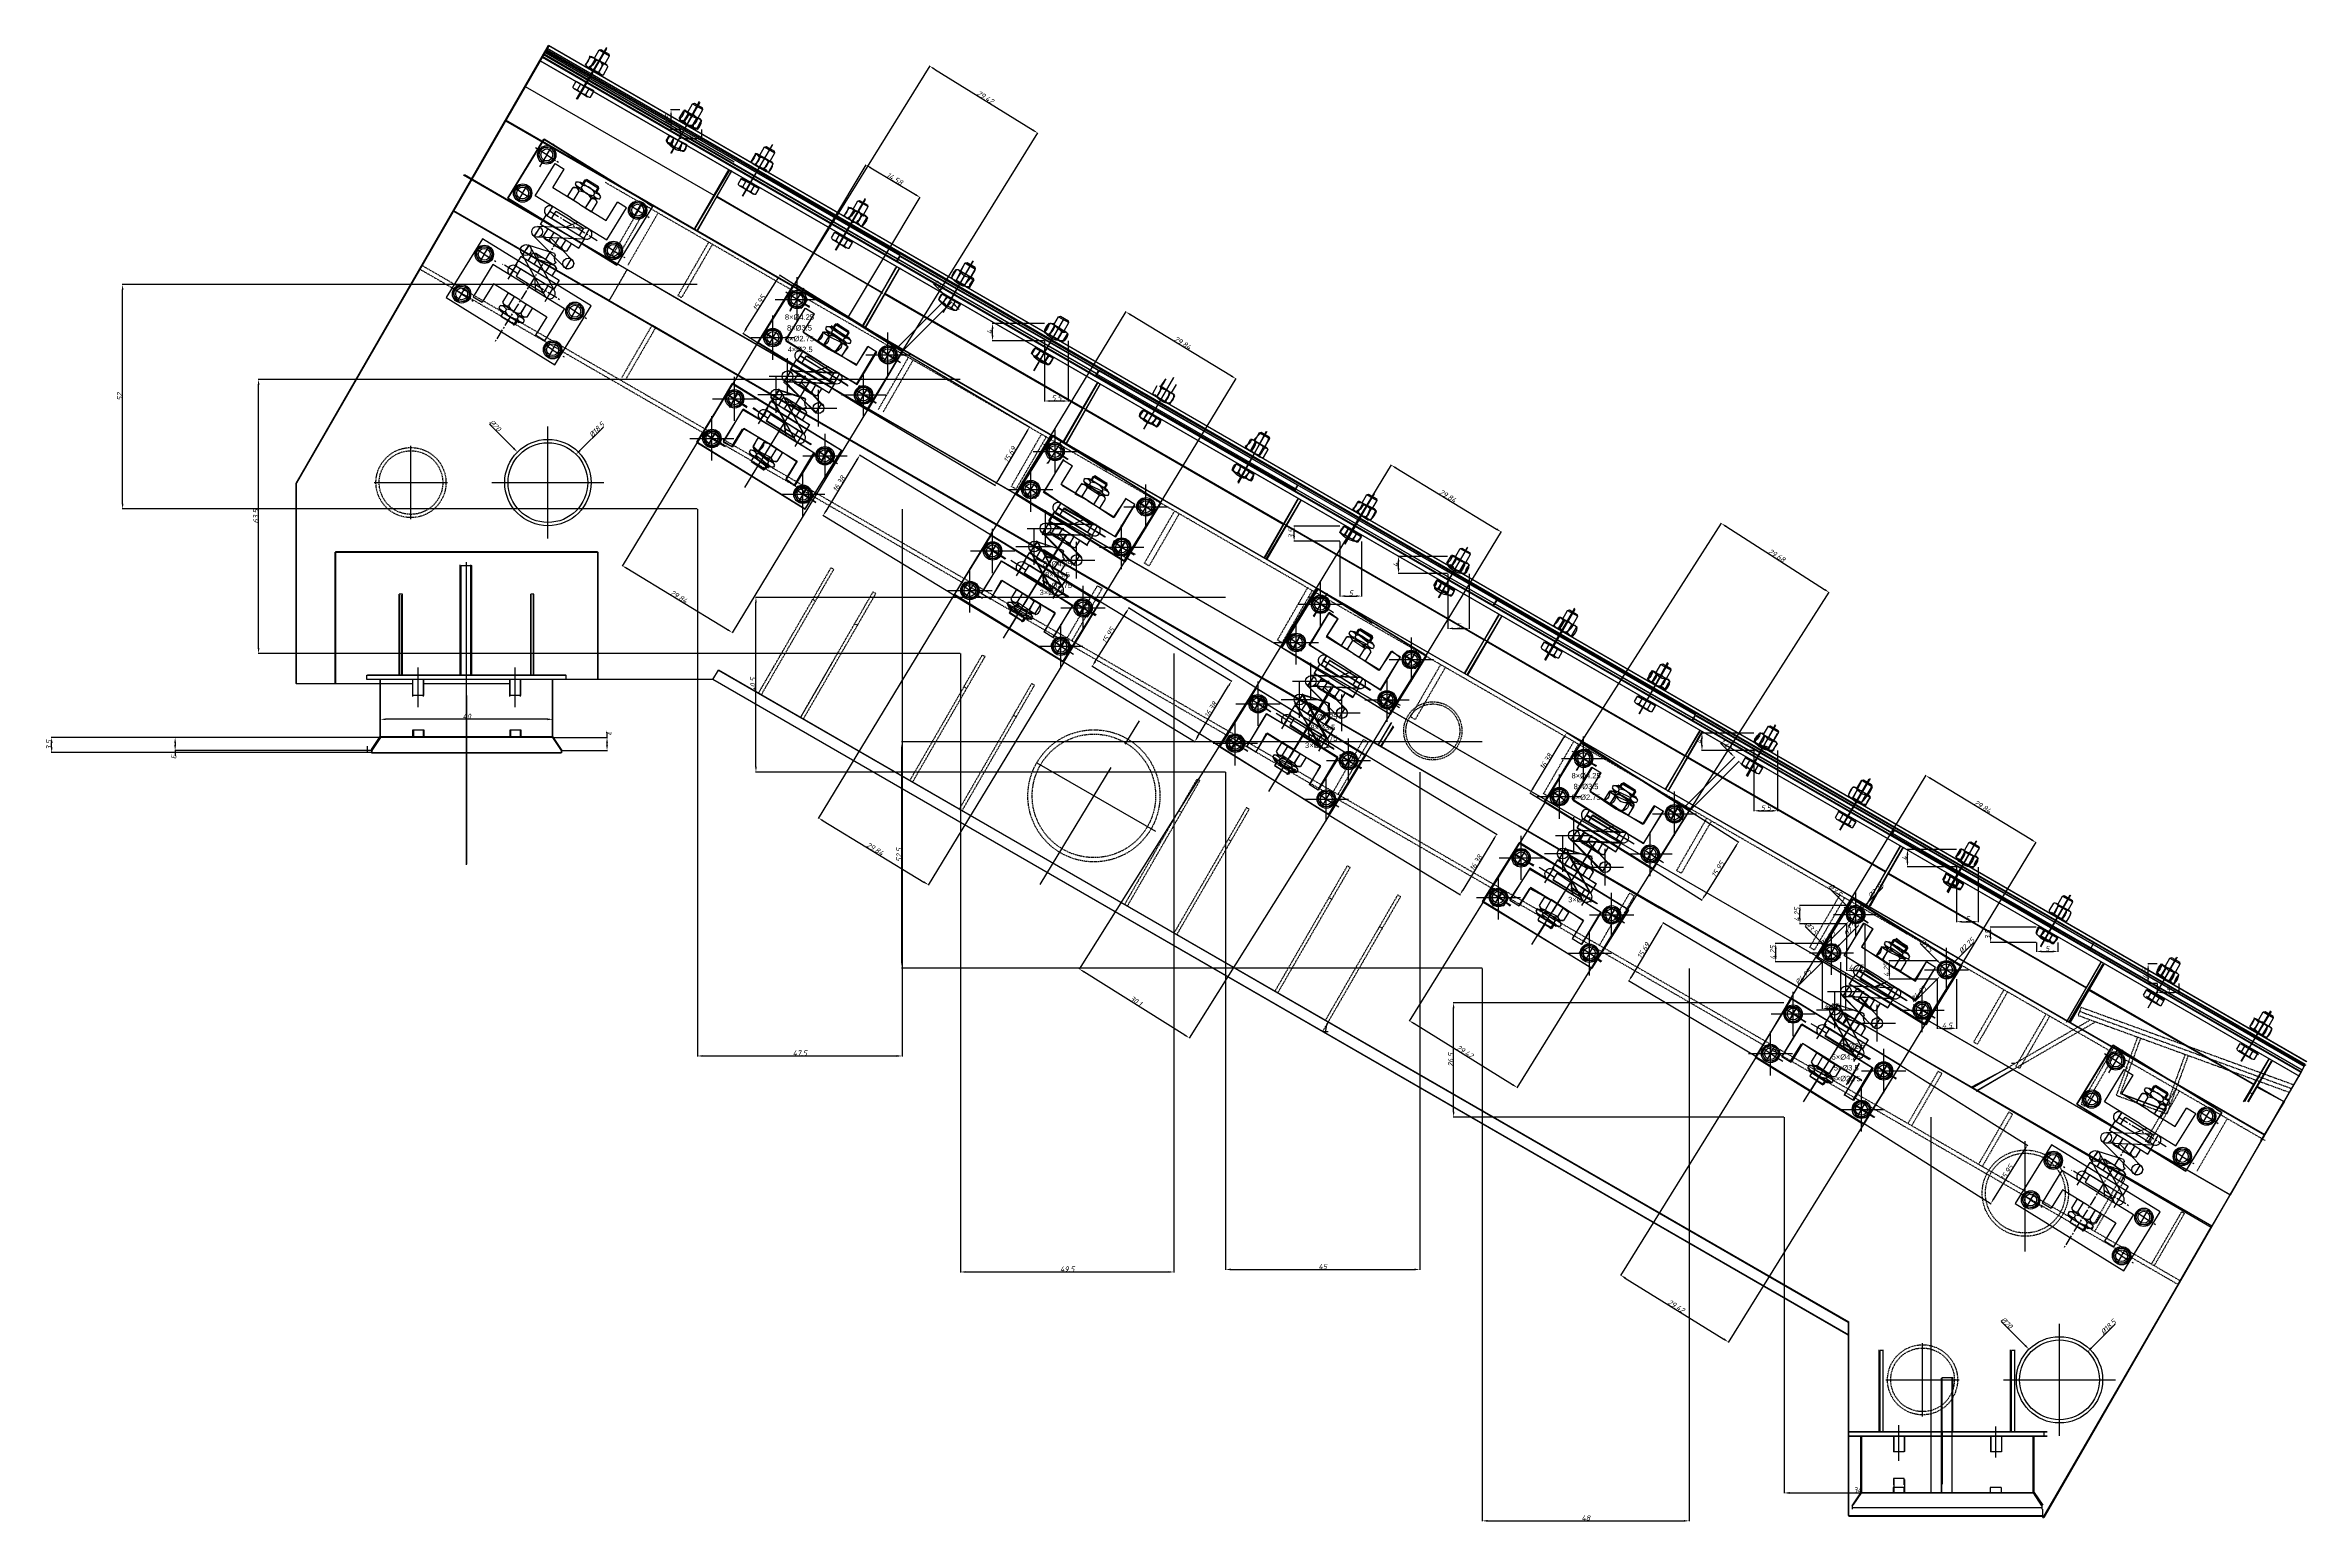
# Model space of a CAD drawing. Header units: millimetres. Extents: x 2787 to 6144, y -18 to 478.
# Drawn here: x 4210 to 4734, y 71 to 413 of the extents above; entities that cross this region are included whole.
import ezdxf

# ---------------------------------------------------------------- set-up
doc = ezdxf.new("R2010")
doc.units = ezdxf.units.MM
for name, pattern in [('ACAD_ISO02W100', [15, 12, -3]), ('CENTER', [50.8, 31.75, -6.35, 6.35, -6.35]), ('CENTER2', [28.575, 19.05, -3.175, 3.175, -3.175]), ('HIDDEN', [0.2, 0.1, -0.1])]:
    doc.linetypes.add(name, pattern=pattern)
for name, color, linetype, lineweight in [('01', 7, 'Continuous', 18), ('A粗实线', 7, 'Continuous', 40), ('中心线', 1, 'CENTER', 13), ('图层1', 1, 'CENTER2', 25), ('图层2', 160, 'Continuous', 25), ('尺寸线', 22, 'Continuous', 13), ('粗实线层', 7, 'Continuous', 35), ('虚线', 8, 'ACAD_ISO02W100', 13)]:
    doc.layers.add(name, color=color, linetype=linetype, lineweight=lineweight)
for name, color, linetype in [('ADIM', 3, 'Continuous'), ('ADIM_CENTER', 1, 'Continuous'), ('ADIM_CLEAN', 3, 'Continuous'), ('ADIM_CLEAN_L', 3, 'Continuous'), ('细实线', 7, 'Continuous')]:
    doc.layers.add(name, color=color, linetype=linetype)
doc.styles.get("Standard").update_dxf_attribs({"font": 'gbeitc.shx', "bigfont": 'gbcbig.shx'})
doc.dimstyles.new('ADIM', dxfattribs={"dimscale": 0.5, "dimtxt": 2.5, "dimasz": 2.5, "dimexe": 0.18, "dimexo": 0.0625, "dimgap": 0.09, "dimtad": 1, "dimdec": 4, "dimzin": 0, "dimdsep": 46, "dimtxsty": 'Standard', "dimcen": 0.09, "dimadec": 0, "dimazin": 0, "dimtfac": 1, "dimtdec": 4, "dimtofl": 0, "dimtmove": 0, "dimatfit": 3, "dimfxl": 1, "dimtolj": 1, "dimtzin": 0, "dimarcsym": 0})

# ---------------------------------------------------------------- blocks, each defined once
blk = doc.blocks.new('111')
for p, q in [((-65.9, 61.2), (-63.9, 131.1)), ((-63.9, 131.1), (-43.9, 130.5)), ((-45, 91.5), (-43.9, 130.5)), ((-1, 124.9), (-0.8, 132.9)), ((-0.8, 132.9), (1.3, 135)), ((-0.8, 132.9), (29.6, 132)), ((1, 124.9), (1.3, 135)), ((27.6, 134.2), (1.3, 135)), ((27.3, 124.1), (27.6, 134.2)), ((29.6, 132), (27.6, 134.2)), ((29.3, 124), (29.6, 132)), ((70.8, 86.9), (72, 127.1)), ((92, 126.6), (72, 127.1)), ((89.9, 56.4), (92, 126.6)), ((-45, 90.3), (-45, 91.5)), ((12.9, 88.6), (-45, 90.3)), ((12.8, 88.6), (-13.7, 89.4)), ((-13.6, 89.4), (-12.9, 109.4)), ((12.9, 88.6), (-13.6, 89.4)), ((-13.3, 119.3), (-13.3, 119.3)), ((-12.9, 109.4), (-6.4, 113.1)), ((-12.5, 119.3), (-12.6, 116.8)), ((-12.6, 116.8), (-6.4, 113.1)), ((-12.5, 121.8), (-6, 125.1)), ((-12.5, 119.3), (-12.5, 121.8)), ((13.6, 112.6), (-6.4, 113.1)), ((-6, 125.1), (34, 123.9)), ((1, 124.9), (-1, 124.9)), ((12.8, 88.6), (-0.5, 89)), ((-0.5, 89), (-0.5, 89)), ((-0.3, 89), (0.4, 109)), ((-0.3, 89), (0.4, 109)), ((12.9, 88.6), (-0.3, 89)), ((0.6, 116.4), (0.8, 121.4)), ((12.8, 88.6), (70.8, 86.9)), ((12.9, 88.6), (12.9, 88.6)), ((12.9, 88.6), (39.4, 87.8)), ((12.9, 88.6), (26.2, 88.2)), ((13.6, 112.6), (33.6, 112.2)), ((26.2, 88.2), (26.8, 108.3)), ((26.2, 88.2), (27, 108.2)), ((27, 115.6), (27.2, 120.6)), ((27.3, 124.1), (29.3, 124)), ((40.2, 115.4), (33.6, 112.2)), ((40, 107.8), (33.6, 112.2)), ((40.4, 120.4), (34, 123.9)), ((39.4, 87.8), (40, 107.8)), ((39.7, 115.2), (39.8, 115.2)), ((40.3, 117.9), (40.2, 115.4)), ((40.3, 117.9), (40.4, 120.4)), ((12.1, 58.6), (-65.9, 61.2)), ((49.1, 57.5), (-33.4, 14.1)), ((-18.5, 39.5), (-18.1, 55.5)), ((-18.1, 55.5), (41.9, 53.8)), ((11.5, 38.7), (26.6, 58.2)), ((12, 58.6), (89.9, 56.4)), ((12.1, 58.6), (12.1, 58.6)), ((12.1, 58.6), (52, 57.5)), ((41.9, 53.8), (41.5, 37.8)), ((-31.1, 19.9), (-30.5, 39.9)), ((10.9, 18.7), (-31.1, 19.9)), ((51.4, 37.5), (-28.6, 39.9)), ((53.5, 37.3), (-25.3, -4.1)), ((11.5, 38.7), (-18.5, 39.5)), ((-15.1, 19.4), (-15.6, 3.5)), ((-10.4, 0.3), (-15.6, 3.5)), ((10.9, 18.7), (-15.1, 19.4)), ((10.4, -0.3), (-10.4, 0.3)), ((-2.1, 19.1), (-2.6, 3.2)), ((-2.4, 7.9), (53.2, -8)), ((10.9, 18.7), (-2.1, 19.1)), ((10.4, 2.8), (10.5, 2.8)), ((10.9, 18.7), (52.9, 17.4)), ((10.9, 18.7), (23.9, 18.3)), ((11.2, 28.6), (11.2, 28.6)), ((11.2, 28.6), (11.2, 28.4)), ((11.4, 36.9), (11.4, 36.9)), ((23.9, 18.3), (23.5, 2.5)), ((31.1, -0.9), (36.4, 2.2)), ((36.4, 2.2), (36.9, 18.2)), ((36.4, 2.2), (36.4, 2.2)), ((51.2, 27.5), (51.2, 27.2)), ((51.4, 37.5), (51.4, 37.5)), ((52.9, 17.4), (53.5, 37.3)), ((53.5, 37.3), (54.5, 37.9)), ((53.5, 37.3), (53.5, 37.6)), ((18.3, -14), (-31.3, -24.8)), ((49.6, -27.4), (-30.7, -5)), ((50.3, -72), (-25.9, -26)), ((-17.1, -50.1), (-16.7, -34.1)), ((-11.3, -31.3), (-16.7, -34.1)), ((9.5, -31.9), (-11.3, -31.3)), ((-4.1, -50.5), (-3.7, -34.6)), ((9.4, -36.4), (-3.8, -39.3)), ((9.3, -36.4), (27.4, -32.4)), ((9.3, -35.1), (9.4, -35.1)), ((9.3, -36.4), (9.3, -35.1)), ((9.4, -31.9), (30.2, -32.5)), ((10.4, -0.3), (31.1, -0.9)), ((18.3, -14.1), (18.3, -14)), ((21.8, -51.2), (22.3, -35.5)), ((30.2, -32.5), (35.3, -36)), ((35.3, -36), (34.9, -52)), ((35.3, -36), (35.3, -36)), ((50.1, -7.1), (45.4, -8.1)), ((49.5, -27.5), (52.7, -26.8)), ((50.1, -7.1), (50.1, -7.4)), ((44.8, -91.9), (-35.1, -43.8)), ((-33.1, -49.7), (-33.7, -69.7)), ((8.9, -50.9), (-33.1, -49.7)), ((48.2, -72), (-31.8, -69.8)), ((-31.1, -46.2), (-31.1, -46.1)), ((-31.1, -46.1), (-31.1, -46.1)), ((-21.7, -70), (-22.3, -86)), ((8.3, -70.9), (-21.7, -70)), ((8.9, -50.9), (-17.1, -50.1)), ((8.8, -50.9), (-4.1, -50.5)), ((8.3, -69.1), (8.3, -70.9)), ((8.3, -70.9), (8.3, -69.1)), ((8.3, -69.1), (8.3, -69.1)), ((8.3, -70.9), (22.2, -91.3)), ((8.6, -60.9), (8.6, -60.6)), ((8.6, -60.9), (8.6, -60.9)), ((8.8, -50.9), (50.8, -52)), ((8.8, -50.9), (21.8, -51.2)), ((37.7, -87.8), (38.3, -71.8)), ((48.2, -72), (48.2, -72)), ((50.8, -52), (50.3, -72)), ((50.3, -72), (51.3, -72.6)), ((50.3, -72), (50.3, -72.3)), ((-70.3, -88.8), (-72.3, -158.8)), ((7.7, -90.8), (-70.3, -88.8)), ((-51.2, -120.3), (-52.4, -159.3)), ((6.8, -120.8), (-51.2, -119.1)), ((-51.2, -119.1), (-51.2, -120.3)), ((-22.3, -86), (37.7, -87.8)), ((-19.7, -120.1), (-20.2, -140.1)), ((6.7, -120.8), (-19.8, -120.1)), ((6.8, -120.8), (-19.7, -120.1)), ((-6.5, -120.4), (-6.9, -140.4)), ((-6.5, -120.4), (-6.9, -140.4)), ((6.7, -120.8), (-6.6, -120.4)), ((-6.6, -120.4), (-6.6, -120.4)), ((6.8, -120.8), (-6.5, -120.4)), ((6.7, -120.8), (64.6, -122.5)), ((6.8, -120.8), (6.8, -120.8)), ((6.8, -120.8), (33.3, -121.6)), ((6.8, -120.8), (20.1, -121.2)), ((7.6, -90.8), (85.6, -93.1)), ((7.7, -90.8), (7.7, -90.8)), ((7.7, -90.8), (47.7, -92)), ((20.1, -121.2), (19.5, -141.3)), ((20.1, -121.2), (19.7, -141.2)), ((33.3, -121.6), (32.7, -141.6)), ((64.6, -122.5), (63.5, -162.7)), ((85.6, -93.1), (83.5, -163.3)), ((-72.3, -158.8), (-52.4, -159.3)), ((-21.2, -149.9), (-21.2, -149.9)), ((-20.4, -149.9), (-20.5, -152.4)), ((-20.5, -152.4), (-14.2, -156.1)), ((-20.4, -149.9), (-20.3, -147.4)), ((-20.3, -147.4), (-13.9, -144.1)), ((-20.2, -140.1), (-13.9, -144.1)), ((-14.2, -156.1), (25.7, -157.3)), ((6.1, -144.8), (-13.9, -144.1)), ((-9.3, -156.2), (-9.5, -164.2)), ((-9.5, -164.2), (20.9, -165.1)), ((-7.3, -156.3), (-9.3, -156.2)), ((-7.1, -147.8), (-7.2, -152.8)), ((6.1, -144.8), (26.1, -145.5)), ((19, -157.1), (18.7, -167.2)), ((20.9, -165.1), (18.7, -167.2)), ((19, -157.1), (21, -157.1)), ((19.3, -148.6), (19.1, -153.6)), ((21, -157.1), (20.9, -165.1)), ((32.3, -154.2), (25.7, -157.3)), ((32.7, -141.6), (26.1, -145.5)), ((32.5, -149.2), (26.1, -145.5)), ((32, -149), (32.1, -149)), ((32.4, -151.7), (32.3, -154.2)), ((32.4, -151.7), (32.5, -149.2)), ((83.5, -163.3), (63.5, -162.7))]:
    blk.add_line(p, q)
for points in [[(121.3, 153.2), (132.5, 152.9), (128.8, 24.9), (-108.1, 31.9), (-104.4, 159.8), (15.4, 156.3)], [(18.3, -14.1), (21.5, -16.2), (21.6, -20.1), (25.1, -25.4), (29.2, -26.6), (27.4, -32.4)]]:
    blk.add_lwpolyline(points)
for points in [[(-107.7, 32.1), (129.2, 25.2), (133, 153.1), (-103.9, 160.1)], [(-114.5, -185), (122.4, -192), (126.2, -64), (-110.7, -57.1)]]:
    blk.add_lwpolyline(points, close=True)
for centre, radius in [((-85.3, 137.4), 17), ((-85.3, 137.4), 11), ((111.8, 132.9), 17), ((111.8, 132.9), 11), ((-88.8, 53.7), 17), ((-88.8, 53.7), 11), ((110.1, 45.7), 17), ((110.1, 45.7), 11), ((-29.6, 4.9), 10), ((-30.7, -34.8), 10), ((49.8, -17.4), 10), ((49.9, -17.1), 10), ((-93.6, -80.3), 17), ((-93.6, -80.3), 11), ((104.7, -87.7), 17), ((104.7, -87.7), 11), ((-93.3, -164.8), 17), ((-93.3, -164.8), 11), ((104.6, -170.1), 17), ((104.6, -170.1), 11)]:
    blk.add_circle(centre, radius)
for centre, radius, start, end in [((-6.5, 101.4), 10.2, 47.9731, 128.6716), ((-5.5, 132.3), 17.1, 245.4644, 291.1819), ((-6.2, 108.9), 14.3, 60.723, 115.9233), ((13.1, 88.5), 24.1, 54.8258, 121.801), ((14.5, 140.1), 27.5, 239.7147, 296.9316), ((13.3, 97.9), 26.6, 58.6741, 117.9722), ((33.8, 129.3), 15.3, 243.7393, 294.9034), ((33.3, 101.2), 9.47, 44.7773, 131.888), ((33.6, 105.5), 16.4, 65.4999, 113.1427), ((-28.3, 49.9), 10, 88.3231, 268.1343), ((-28.3, 49.9), 10, 357.9174, 359.1718), ((51.7, 47.5), 10, 267.9144, 88.3231), ((-8.8, 14), 12.5, 237.3898, 299.9075), ((11, 28.2), 28.5, 241.4673, 295.8299), ((30.1, 11.2), 11, 232.5306, 304.8636), ((-10.5, -45.1), 12.5, 56.7388, 119.2565), ((8.4, -60.4), 28.5, 60.8163, 115.179), ((28.5, -44.6), 11, 51.7827, 124.1157), ((-32.1, -79.7), 10, 88.512, 268.3231), ((-32.1, -79.7), 10, 357.4744, 358.7288), ((48, -82), 10, 268.3231, 88.7319), ((-13.5, -139.9), 14.3, 240.723, 295.9233), ((-14.2, -163.3), 17.1, 65.4644, 111.1819), ((-13.3, -132.4), 10.2, 227.9747, 308.6732), ((6.6, -130.1), 26.6, 238.6741, 297.9722), ((5.4, -172.4), 27.5, 59.7147, 116.9316), ((7, -120.7), 24.1, 234.8453, 301.8205), ((26.4, -138.9), 16.4, 243.5036, 291.1463), ((25.2, -162.7), 15.3, 61.7429, 112.907), ((26.4, -134.5), 9.47, 224.7583, 311.869)]:
    blk.add_arc(centre, radius, start, end)
at = {"layer": '图层1'}
for p, q in [((-102.3, 138), (-110.2, 138.3)), ((-85.3, 137.4), (-102.3, 138)), ((-85.3, 137.4), (-85.8, 120.4)), ((-85.3, 137.4), (-84.6, 161.9)), ((-85.3, 137.4), (-84.8, 154.4)), ((-85.3, 137.4), (-68.3, 136.9)), ((-85.3, 137.4), (-58, 136.5)), ((14.6, 156.6), (14.6, 156.3)), ((15.4, 156.3), (15.3, 156.6)), ((111.8, 132.9), (94.9, 133.4)), ((111.8, 132.9), (111.4, 115.9)), ((111.8, 132.9), (112.3, 149.9)), ((111.8, 132.9), (128.8, 132.3)), ((111.8, 132.9), (139.2, 132)), ((-85.8, 120.4), (-86, 111.2)), ((12.8, 88.6), (12.8, 88.6)), ((13.4, 112.6), (13.4, 112.6)), ((13.8, 124.5), (13.8, 124.5)), ((39.2, 114.9), (39.2, 115)), ((-88.8, 53.7), (-105.8, 54.2)), ((-88.8, 53.7), (-89.3, 36.7)), ((-88.8, 53.7), (-88.4, 70.7)), ((-88.8, 53.7), (-71.9, 53.1)), ((-28, 59.9), (-28.6, 39.9)), ((-28.3, 49.9), (-28, 59.9)), ((-28.3, 49.9), (75, 46.9)), ((51.7, 47.5), (51.5, 37.5)), ((51.7, 47.5), (52.1, 57.5)), ((110.1, 45.7), (93.1, 46.2)), ((110.1, 45.7), (109.6, 28.7)), ((110.1, 45.7), (110.6, 62.7)), ((110.1, 45.7), (127.1, 45.1)), ((110.1, 45.7), (137.4, 44.8)), ((-29.3, 14.9), (-30, -7.3)), ((-29.9, -5.2), (-29.7, 4.1)), ((-28.9, 29.8), (-28.9, 29.6)), ((10.8, 14.9), (4.7, -210.8)), ((11.2, 28.6), (11.2, 28.4)), ((51.2, 27.5), (51.2, 27.2)), ((90.2, 26.1), (90.1, 26.3)), ((-31.1, -46.2), (-30.4, -22.6)), ((-30.5, -24.6), (-30.8, -34)), ((50.1, -7.1), (49.5, -27.5)), ((49.5, -27.5), (49.6, -27.1)), ((50.1, -7.4), (50.1, -7.1)), ((-93.6, -80.3), (-110.6, -79.7)), ((-93.6, -80.3), (-94.1, -97.3)), ((-93.6, -80.3), (-93.1, -63.3)), ((-93.6, -80.3), (-76.6, -80.8)), ((-93.6, -80.3), (-66.3, -81.2)), ((-32.1, -79.7), (-55.4, -79.1)), ((-32.1, -79.7), (-32.6, -98.6)), ((-32.4, -89.8), (-31.8, -69.8)), ((-32.1, -79.7), (-32.4, -89.8)), ((-32.1, -79.7), (-31.6, -65.3)), ((-32.1, -79.7), (-22.1, -80)), ((7.9, -80.9), (8.2, -80.9)), ((15.3, -81.1), (71.2, -82.8)), ((48, -82), (47.5, -100.5)), ((48, -82), (47.7, -92)), ((48, -82.1), (48.2, -72)), ((104.7, -87.7), (105.1, -70.7)), ((104.7, -87.7), (87.7, -87.2)), ((104.7, -87.7), (104.2, -104.7)), ((104.7, -87.7), (121.6, -88.3)), ((104.7, -87.7), (132, -88.6)), ((-93.3, -164.8), (-110.3, -164.3)), ((-93.3, -164.8), (-93.8, -181.8)), ((-93.3, -164.8), (-92.8, -147.8)), ((-93.3, -164.8), (-76.3, -165.4)), ((-93.3, -164.8), (-66, -165.7)), ((104.6, -170.1), (105, -153.1)), ((104.6, -170.1), (87.6, -169.5)), ((104.6, -170.1), (104.1, -187.1)), ((104.6, -170.1), (121.5, -170.7)), ((104.6, -170.1), (131.9, -171))]:
    blk.add_line(p, q, dxfattribs=at)
at = {"layer": '图层2'}
for p, q in [((-102.3, 138), (-100.3, 137.9)), ((-100, 145.9), (-100.4, 129.9)), ((-100.4, 129.9), (-85.7, 121.3)), ((-100.3, 137.9), (-100, 145.9)), ((-100, 145.9), (-84.8, 153.2)), ((-70.6, 129), (-85.7, 121.3)), ((-84.8, 153.2), (-70, 144.9)), ((-70, 144.9), (-70.6, 129)), ((-70.3, 136.9), (-70, 144.9)), ((-68.3, 136.9), (-70.3, 136.9)), ((94.9, 133.4), (96.9, 133.4)), ((97.1, 141.4), (96.8, 125.4)), ((96.9, 133.4), (97.1, 141.4)), ((97.1, 141.4), (112.3, 148.6)), ((112.3, 148.6), (127.1, 140.3)), ((127.1, 140.4), (126.6, 124.4)), ((126.8, 132.4), (127.1, 140.4)), ((128.8, 132.3), (126.8, 132.4)), ((96.8, 125.4), (111.4, 116.8)), ((126.6, 124.4), (111.4, 116.8)), ((-105.8, 54.2), (-103.8, 54.2)), ((-103.6, 62.2), (-103.9, 46.2)), ((-103.9, 46.2), (-89.3, 37.6)), ((-103.8, 54.2), (-103.6, 62.2)), ((-103.6, 62.2), (-88.4, 69.4)), ((-74.1, 45.2), (-89.3, 37.6)), ((-88.4, 69.4), (-73.6, 61.1)), ((-73.6, 61.2), (-74.1, 45.2)), ((-73.9, 53.2), (-73.6, 61.2)), ((-71.9, 53.1), (-73.9, 53.2)), ((93.1, 46.2), (95.1, 46.2)), ((95.4, 54.2), (95, 38.2)), ((95.1, 46.2), (95.4, 54.2)), ((95.4, 54.2), (110.6, 61.4)), ((110.6, 61.4), (125.4, 53.1)), ((125.4, 53.2), (124.8, 37.2)), ((125.1, 45.2), (125.4, 53.2)), ((127.1, 45.1), (125.1, 45.2)), ((95, 38.2), (109.6, 29.6)), ((124.8, 37.2), (109.6, 29.6)), ((-110.6, -79.7), (-108.6, -79.8)), ((-108.3, -71.8), (-108.7, -87.8)), ((-108.6, -79.8), (-108.3, -71.8)), ((-108.3, -71.8), (-93.1, -64.5)), ((-93.1, -64.5), (-78.3, -72.8)), ((-78.3, -72.8), (-78.9, -88.8)), ((-78.6, -80.8), (-78.3, -72.8)), ((-76.6, -80.8), (-78.6, -80.8)), ((89.9, -79.3), (89.6, -95.2)), ((89.7, -87.2), (89.9, -79.3)), ((89.9, -79.3), (105.1, -72)), ((105.1, -72), (119.9, -80.3)), ((119.9, -80.2), (119.4, -96.2)), ((119.6, -88.2), (119.9, -80.2)), ((-108.7, -87.8), (-94, -96.4)), ((-78.9, -88.8), (-94, -96.4)), ((87.7, -87.2), (89.7, -87.2)), ((89.6, -95.2), (104.2, -103.8)), ((119.4, -96.2), (104.2, -103.8)), ((121.6, -88.3), (119.6, -88.2)), ((-110.3, -164.3), (-108.3, -164.3)), ((-108, -156.3), (-108.4, -172.3)), ((-108.3, -164.3), (-108, -156.3)), ((-108, -156.3), (-92.8, -149.1)), ((-92.8, -149.1), (-78, -157.4)), ((-78, -157.3), (-78.6, -173.3)), ((-78.3, -165.3), (-78, -157.3)), ((-76.3, -165.4), (-78.3, -165.3)), ((89.8, -161.6), (89.5, -177.6)), ((89.6, -169.6), (89.8, -161.6)), ((89.8, -161.6), (105, -154.3)), ((105, -154.3), (119.8, -162.6)), ((119.8, -162.6), (119.3, -178.6)), ((119.5, -170.6), (119.8, -162.6)), ((-108.4, -172.3), (-93.8, -180.9)), ((-78.6, -173.3), (-93.8, -180.9)), ((87.6, -169.5), (89.6, -169.6)), ((89.5, -177.6), (104.1, -186.2)), ((119.3, -178.6), (104.1, -186.2)), ((121.5, -170.7), (119.5, -170.6))]:
    blk.add_line(p, q, dxfattribs=at)
for centre, radius in [((-85.3, 137.4), 14), ((-85.3, 137.4), 11), ((111.8, 132.9), 14), ((111.8, 132.9), 11), ((-88.8, 53.7), 14), ((-88.8, 53.7), 11), ((110.1, 45.7), 14), ((110.1, 45.7), 11), ((-93.6, -80.3), 14), ((-93.6, -80.3), 11), ((104.7, -87.7), 14), ((104.7, -87.7), 11), ((-93.3, -164.8), 14), ((-93.3, -164.8), 11), ((104.6, -170.1), 14), ((104.6, -170.1), 11)]:
    blk.add_circle(centre, radius, dxfattribs=at)
at = {"layer": '虚线', "color": 8, "linetype": 'HIDDEN'}
for p, q in [((147.3, 35.9), (147.3, 147.8)), ((-10.4, 4.6), (-20, 1.9))]:
    blk.add_line(p, q, dxfattribs=at)
blk = doc.blocks.new('*D59')
at = {"layer": 'ADIM', "color": 0, "lineweight": -2, "transparency": 16777216}
for p, q in [((4640.03, 176.48), (4669.51, 157.92)), ((4631.53, 162.98), (4661.01, 144.42)), ((4661.6, 145.53), (4668.76, 156.91))]:
    blk.add_line(p, q, dxfattribs=at)
at = {"layer": 'ADIM', "color": 0, "transparency": 16777216}
for points in [[(4668.59, 157.02), (4668.94, 156.8), (4669.43, 157.97)], [(4661.42, 145.64), (4661.77, 145.42), (4660.93, 144.47)]]:
    blk.add_solid(points, dxfattribs=at)
at = {"layer": 'Defpoints', "color": 0, "transparency": 16777216}
for p in [(4640, 176.5), (4631.5, 163), (4669.43, 157.97)]:
    blk.add_point(p, dxfattribs=at)
at = {"layer": 'ADIM', "color": 0, "transparency": 16777216, "insert": (4664.61, 151.58), "char_height": 1.25, "attachment_point": 5, "rotation": 57.8043}
blk.add_mtext('\\A1;15.95', dxfattribs=at)
blk = doc.blocks.new('*D60')
at = {"layer": 'ADIM', "color": 0, "lineweight": -2, "transparency": 16777216}
for p, q in [((4614.52, 192.03), (4645.95, 243.74)), ((4670.33, 228.81), (4646.97, 243.01)), ((4640.02, 176.53), (4671.45, 228.24))]:
    blk.add_line(p, q, dxfattribs=at)
at = {"layer": 'ADIM', "color": 0, "transparency": 16777216}
for points in [[(4647.08, 243.19), (4646.86, 242.83), (4645.9, 243.66)], [(4670.44, 228.99), (4670.23, 228.63), (4671.4, 228.16)]]:
    blk.add_solid(points, dxfattribs=at)
at = {"layer": 'Defpoints', "color": 0, "transparency": 16777216}
for p in [(4645.9, 243.66), (4614.5, 192), (4640, 176.5)]:
    blk.add_point(p, dxfattribs=at)
at = {"layer": 'ADIM', "color": 0, "transparency": 16777216, "insert": (4659, 236.48), "char_height": 1.25, "attachment_point": 5, "rotation": 328.707}
blk.add_mtext('\\A1;29.84', dxfattribs=at)
blk = doc.blocks.new('*D61')
at = {"layer": 'ADIM', "color": 0, "lineweight": -2, "transparency": 16777216}
for p, q in [((4584.33, 208.43), (4577.6, 197.08)), ((4614.47, 192.02), (4584.89, 209.55)), ((4606.47, 178.52), (4576.89, 196.05))]:
    blk.add_line(p, q, dxfattribs=at)
at = {"layer": 'ADIM', "color": 0, "transparency": 16777216}
for points in [[(4584.15, 208.53), (4584.51, 208.32), (4584.97, 209.5)], [(4577.42, 197.18), (4577.78, 196.97), (4576.97, 196)]]:
    blk.add_solid(points, dxfattribs=at)
at = {"layer": 'Defpoints', "color": 0, "transparency": 16777216}
for p in [(4576.97, 196), (4614.5, 192), (4606.5, 178.5)]:
    blk.add_point(p, dxfattribs=at)
at = {"layer": 'ADIM', "color": 0, "transparency": 16777216, "insert": (4580.39, 203.09), "char_height": 1.25, "attachment_point": 5, "rotation": 59.3493}
blk.add_mtext('\\A1;15.69', dxfattribs=at)
blk = doc.blocks.new('*D62')
at = {"layer": 'ADIM', "color": 0, "lineweight": -2, "transparency": 16777216}
for p, q in [((4606.48, 178.47), (4575.05, 127.77)), ((4631.48, 162.97), (4600.05, 112.27)), ((4576.16, 127.19), (4599.04, 113.01))]:
    blk.add_line(p, q, dxfattribs=at)
at = {"layer": 'ADIM', "color": 0, "transparency": 16777216}
for points in [[(4576.27, 127.37), (4576.05, 127.02), (4575.1, 127.85)], [(4599.15, 113.19), (4598.93, 112.83), (4600.1, 112.35)]]:
    blk.add_solid(points, dxfattribs=at)
at = {"layer": 'Defpoints', "color": 0, "transparency": 16777216}
for p in [(4606.5, 178.5), (4631.5, 163), (4600.1, 112.35)]:
    blk.add_point(p, dxfattribs=at)
at = {"layer": 'ADIM', "color": 0, "transparency": 16777216, "insert": (4587.95, 120.67), "char_height": 1.25, "attachment_point": 5, "rotation": 328.2011}
blk.add_mtext('\\A1;29.42', dxfattribs=at)
blk = doc.blocks.new('*D63')
at = {"layer": 'ADIM', "color": 0, "lineweight": -2, "transparency": 16777216}
for p, q in [((4613, 164.47), (4613, 77.27)), ((4647, 164.47), (4647, 77.27)), ((4614.25, 77.36), (4645.75, 77.36))]:
    blk.add_line(p, q, dxfattribs=at)
at = {"layer": 'ADIM', "color": 0, "transparency": 16777216}
for points in [[(4614.25, 77.57), (4614.25, 77.15), (4613, 77.36)], [(4645.75, 77.57), (4645.75, 77.15), (4647, 77.36)]]:
    blk.add_solid(points, dxfattribs=at)
at = {"layer": 'Defpoints', "color": 0, "transparency": 16777216}
for p in [(4613, 164.5), (4647, 164.5), (4647, 77.36)]:
    blk.add_point(p, dxfattribs=at)
at = {"layer": 'ADIM', "color": 0, "transparency": 16777216, "insert": (4630, 78.03), "char_height": 1.25, "attachment_point": 5}
blk.add_mtext('\\A1;34', dxfattribs=at)
blk = doc.blocks.new('*D64')
at = {"layer": 'ADIM', "color": 0, "lineweight": -2, "transparency": 16777216}
for p, q in [((4612.97, 191), (4536.27, 191)), ((4536.36, 165.75), (4536.36, 189.75)), ((4612.97, 164.5), (4536.27, 164.5))]:
    blk.add_line(p, q, dxfattribs=at)
at = {"layer": 'ADIM', "color": 0, "transparency": 16777216}
for points in [[(4536.15, 189.75), (4536.56, 189.75), (4536.36, 191)], [(4536.15, 165.75), (4536.56, 165.75), (4536.36, 164.5)]]:
    blk.add_solid(points, dxfattribs=at)
at = {"layer": 'Defpoints', "color": 0, "transparency": 16777216}
for p in [(4536.36, 191), (4613, 191), (4613, 164.5)]:
    blk.add_point(p, dxfattribs=at)
at = {"layer": 'ADIM', "color": 0, "transparency": 16777216, "insert": (4535.69, 177.75), "char_height": 1.25, "attachment_point": 5, "rotation": 90}
blk.add_mtext('\\A1;26.5', dxfattribs=at)
blk = doc.blocks.new('*D83')
at = {"layer": 'ADIM', "color": 0, "lineweight": -2, "transparency": 16777216}
for p, q in [((4591.03, 235.48), (4602.5, 228.26)), ((4601.76, 227.25), (4594.59, 215.86)), ((4582.53, 221.98), (4594, 214.76))]:
    blk.add_line(p, q, dxfattribs=at)
at = {"layer": 'ADIM', "color": 0, "transparency": 16777216}
for points in [[(4601.58, 227.36), (4601.93, 227.14), (4602.42, 228.31)], [(4594.41, 215.98), (4594.77, 215.75), (4593.92, 214.81)]]:
    blk.add_solid(points, dxfattribs=at)
at = {"layer": 'Defpoints', "color": 0, "transparency": 16777216}
for p in [(4591, 235.5), (4582.5, 222), (4593.92, 214.81)]:
    blk.add_point(p, dxfattribs=at)
at = {"layer": 'ADIM', "color": 0, "transparency": 16777216, "insert": (4597.61, 221.91), "char_height": 1.25, "attachment_point": 5, "rotation": 57.8043}
blk.add_mtext('\\A1;15.95', dxfattribs=at)
blk = doc.blocks.new('*D84')
at = {"layer": 'ADIM', "color": 0, "lineweight": -2, "transparency": 16777216}
for p, q in [((4557.48, 237.47), (4526.05, 186.77)), ((4582.48, 221.97), (4551.05, 171.27)), ((4550.04, 172.01), (4527.16, 186.19))]:
    blk.add_line(p, q, dxfattribs=at)
at = {"layer": 'ADIM', "color": 0, "transparency": 16777216}
for points in [[(4527.27, 186.37), (4527.05, 186.02), (4526.1, 186.85)], [(4550.15, 172.19), (4549.93, 171.83), (4551.1, 171.35)]]:
    blk.add_solid(points, dxfattribs=at)
at = {"layer": 'Defpoints', "color": 0, "transparency": 16777216}
for p in [(4557.5, 237.5), (4582.5, 222), (4526.1, 186.85)]:
    blk.add_point(p, dxfattribs=at)
at = {"layer": 'ADIM', "color": 0, "transparency": 16777216, "insert": (4538.95, 179.67), "char_height": 1.25, "attachment_point": 5, "rotation": 328.2011}
blk.add_mtext('\\A1;29.42', dxfattribs=at)
blk = doc.blocks.new('*D85')
at = {"layer": 'ADIM', "color": 0, "lineweight": -2, "transparency": 16777216}
for p, q in [((4554.73, 240.64), (4561.93, 252.51)), ((4565.97, 251.52), (4562.5, 253.62)), ((4557.47, 237.52), (4554, 239.62))]:
    blk.add_line(p, q, dxfattribs=at)
at = {"layer": 'ADIM', "color": 0, "transparency": 16777216}
for points in [[(4561.75, 252.62), (4562.11, 252.4), (4562.58, 253.58)], [(4554.55, 240.75), (4554.91, 240.54), (4554.08, 239.58)]]:
    blk.add_solid(points, dxfattribs=at)
at = {"layer": 'Defpoints', "color": 0, "transparency": 16777216}
for p in [(4562.58, 253.58), (4566, 251.5), (4557.5, 237.5)]:
    blk.add_point(p, dxfattribs=at)
at = {"layer": 'ADIM', "color": 0, "transparency": 16777216, "insert": (4557.76, 246.92), "char_height": 1.25, "attachment_point": 5, "rotation": 58.7363}
blk.add_mtext('\\A1;16.38', dxfattribs=at)
blk = doc.blocks.new('*D86')
at = {"layer": 'ADIM', "color": 0, "lineweight": -2, "transparency": 16777216}
for p, q in [((4566.02, 251.53), (4598.46, 302.22)), ((4599.47, 301.48), (4622.36, 286.82)), ((4591.02, 235.53), (4623.46, 286.22))]:
    blk.add_line(p, q, dxfattribs=at)
at = {"layer": 'ADIM', "color": 0, "transparency": 16777216}
for points in [[(4599.58, 301.65), (4599.36, 301.3), (4598.42, 302.15)], [(4622.47, 287), (4622.25, 286.65), (4623.42, 286.15)]]:
    blk.add_solid(points, dxfattribs=at)
at = {"layer": 'Defpoints', "color": 0, "transparency": 16777216}
for p in [(4623.42, 286.15), (4566, 251.5), (4591, 235.5)]:
    blk.add_point(p, dxfattribs=at)
at = {"layer": 'ADIM', "color": 0, "transparency": 16777216, "insert": (4611.28, 294.71), "char_height": 1.25, "attachment_point": 5, "rotation": 327.3808}
blk.add_mtext('\\A1;29.68', dxfattribs=at)
blk = doc.blocks.new('*D87')
at = {"layer": 'ADIM', "color": 0, "lineweight": -2, "transparency": 16777216}
for p, q in [((4590.02, 236.52), (4601.54, 248.04)), ((4591.02, 235.52), (4602.54, 247.04)), ((4600.59, 248.86), (4598.26, 251.19)), ((4603.36, 246.09), (4604.24, 245.21))]:
    blk.add_line(p, q, dxfattribs=at)
at = {"layer": 'ADIM', "color": 0, "transparency": 16777216}
for points in [[(4600.74, 249), (4600.44, 248.71), (4601.47, 247.97)], [(4603.5, 246.24), (4603.21, 245.94), (4602.47, 246.97)]]:
    blk.add_solid(points, dxfattribs=at)
at = {"layer": 'Defpoints', "color": 0, "transparency": 16777216}
for p in [(4601.47, 247.97), (4590, 236.5), (4591, 235.5)]:
    blk.add_point(p, dxfattribs=at)
at = {"layer": 'ADIM', "color": 0, "transparency": 16777216, "insert": (4599.46, 250.94), "char_height": 1.25, "attachment_point": 5, "rotation": 315}
blk.add_mtext('\\A1;1.41', dxfattribs=at)
blk = doc.blocks.new('*D89')
at = {"layer": 'ADIM', "color": 0, "lineweight": -2, "transparency": 16777216}
for p, q in [((4543, 198.97), (4543, 70.8)), ((4591, 198.97), (4591, 70.8)), ((4544.25, 70.89), (4589.75, 70.89))]:
    blk.add_line(p, q, dxfattribs=at)
at = {"layer": 'ADIM', "color": 0, "transparency": 16777216}
for points in [[(4544.25, 71.09), (4544.25, 70.68), (4543, 70.89)], [(4589.75, 71.09), (4589.75, 70.68), (4591, 70.89)]]:
    blk.add_solid(points, dxfattribs=at)
at = {"layer": 'Defpoints', "color": 0, "transparency": 16777216}
for p in [(4543, 199), (4591, 199), (4591, 70.89)]:
    blk.add_point(p, dxfattribs=at)
at = {"layer": 'ADIM', "color": 0, "transparency": 16777216, "insert": (4567, 71.56), "char_height": 1.25, "attachment_point": 5}
blk.add_mtext('\\A1;48', dxfattribs=at)
blk = doc.blocks.new('*D90')
at = {"layer": 'ADIM', "color": 0, "lineweight": -2, "transparency": 16777216}
for p, q in [((4542.97, 251.5), (4408.36, 251.5)), ((4408.45, 200.25), (4408.45, 250.25)), ((4542.97, 199), (4408.36, 199))]:
    blk.add_line(p, q, dxfattribs=at)
at = {"layer": 'ADIM', "color": 0, "transparency": 16777216}
for points in [[(4408.24, 250.25), (4408.66, 250.25), (4408.45, 251.5)], [(4408.24, 200.25), (4408.66, 200.25), (4408.45, 199)]]:
    blk.add_solid(points, dxfattribs=at)
at = {"layer": 'Defpoints', "color": 0, "transparency": 16777216}
for p in [(4408.45, 251.5), (4543, 251.5), (4543, 199)]:
    blk.add_point(p, dxfattribs=at)
at = {"layer": 'ADIM', "color": 0, "transparency": 16777216, "insert": (4407.78, 225.25), "char_height": 1.25, "attachment_point": 5, "rotation": 90}
blk.add_mtext('\\A1;52.5', dxfattribs=at)
blk = doc.blocks.new('*D91')
at = {"layer": 'ADIM', "color": 0, "lineweight": -2, "transparency": 16777216}
for p, q in [((4627.47, 209.3), (4627.47, 198.43)), ((4631.72, 209.3), (4631.72, 198.43)), ((4628.72, 198.52), (4630.47, 198.52))]:
    blk.add_line(p, q, dxfattribs=at)
at = {"layer": 'ADIM', "color": 0, "transparency": 16777216}
for points in [[(4628.72, 198.73), (4628.72, 198.31), (4627.47, 198.52)], [(4630.47, 198.73), (4630.47, 198.31), (4631.72, 198.52)]]:
    blk.add_solid(points, dxfattribs=at)
at = {"layer": 'Defpoints', "color": 0, "transparency": 16777216}
for p in [(4627.47, 209.33), (4631.72, 209.33), (4631.72, 198.52)]:
    blk.add_point(p, dxfattribs=at)
at = {"layer": 'ADIM', "color": 0, "transparency": 16777216, "insert": (4629.6, 199.19), "char_height": 1.25, "attachment_point": 5}
blk.add_mtext('\\A1;4.25', dxfattribs=at)
blk = doc.blocks.new('*D92')
at = {"layer": 'ADIM', "color": 0, "lineweight": -2, "transparency": 16777216}
for p, q in [((4627.44, 213.58), (4616.58, 213.58)), ((4616.67, 210.58), (4616.67, 212.33)), ((4627.44, 209.33), (4616.58, 209.33))]:
    blk.add_line(p, q, dxfattribs=at)
at = {"layer": 'ADIM', "color": 0, "transparency": 16777216}
for points in [[(4616.46, 212.33), (4616.88, 212.33), (4616.67, 213.58)], [(4616.46, 210.58), (4616.88, 210.58), (4616.67, 209.33)]]:
    blk.add_solid(points, dxfattribs=at)
at = {"layer": 'Defpoints', "color": 0, "transparency": 16777216}
for p in [(4616.67, 213.58), (4627.47, 213.58), (4627.47, 209.33)]:
    blk.add_point(p, dxfattribs=at)
at = {"layer": 'ADIM', "color": 0, "transparency": 16777216, "insert": (4616, 211.45), "char_height": 1.25, "attachment_point": 5, "rotation": 90}
blk.add_mtext('\\A1;4.25', dxfattribs=at)
blk = doc.blocks.new('*D93')
at = {"layer": 'ADIM', "color": 0, "lineweight": -2, "transparency": 16777216}
for p, q in [((4635.89, 217.75), (4631.45, 213.31)), ((4629.55, 211.45), (4629.64, 211.45)), ((4629.6, 211.41), (4629.6, 211.5))]:
    blk.add_line(p, q, dxfattribs=at)
at = {"layer": 'ADIM', "color": 0, "transparency": 16777216}
blk.add_solid([(4631.31, 213.46), (4631.6, 213.16), (4630.57, 212.42)], dxfattribs=at)
at = {"layer": 'Defpoints', "color": 0, "transparency": 16777216}
for p in [(4629.6, 211.45), (4630.57, 212.42)]:
    blk.add_point(p, dxfattribs=at)
at = {"layer": 'ADIM', "color": 0, "transparency": 16777216, "insert": (4634.24, 217.04), "char_height": 1.25, "attachment_point": 5, "rotation": 45}
blk.add_mtext('\\A1;%%c2.75', dxfattribs=at)
blk = doc.blocks.new('*D94')
at = {"layer": 'ADIM', "color": 0, "lineweight": -2, "transparency": 16777216}
for p, q in [((4623.48, 217.57), (4627.48, 213.57)), ((4629.55, 211.45), (4629.64, 211.45)), ((4629.6, 211.41), (4629.6, 211.5))]:
    blk.add_line(p, q, dxfattribs=at)
at = {"layer": 'ADIM', "color": 0, "transparency": 16777216}
blk.add_solid([(4627.62, 213.72), (4627.33, 213.43), (4628.36, 212.69)], dxfattribs=at)
at = {"layer": 'Defpoints', "color": 0, "transparency": 16777216}
for p in [(4628.36, 212.69), (4629.6, 211.45)]:
    blk.add_point(p, dxfattribs=at)
at = {"layer": 'ADIM', "color": 0, "transparency": 16777216, "insert": (4624.88, 217.12), "char_height": 1.25, "attachment_point": 5, "rotation": 315}
blk.add_mtext('\\A1;%%c3.5', dxfattribs=at)
blk = doc.blocks.new('*D95')
at = {"layer": 'ADIM', "color": 0, "lineweight": -2, "transparency": 16777216}
for p, q in [((4629.55, 211.45), (4629.64, 211.45)), ((4629.6, 211.41), (4629.6, 211.5)), ((4622.28, 204.14), (4627.21, 209.07))]:
    blk.add_line(p, q, dxfattribs=at)
at = {"layer": 'ADIM', "color": 0, "transparency": 16777216}
blk.add_solid([(4627.06, 209.21), (4627.36, 208.92), (4628.1, 209.95)], dxfattribs=at)
at = {"layer": 'Defpoints', "color": 0, "transparency": 16777216}
for p in [(4628.1, 209.95), (4629.6, 211.45)]:
    blk.add_point(p, dxfattribs=at)
at = {"layer": 'ADIM', "color": 0, "transparency": 16777216, "insert": (4623.03, 205.83), "char_height": 1.25, "attachment_point": 5, "rotation": 45}
blk.add_mtext('\\A1;%%c4.25', dxfattribs=at)
blk = doc.blocks.new('*D106')
at = {"layer": 'ADIM', "color": 0, "lineweight": -2, "transparency": 16777216}
for p, q in [((4621.85, 200.45), (4621.85, 189.59)), ((4626.1, 200.45), (4626.1, 189.59)), ((4623.1, 189.68), (4624.85, 189.68))]:
    blk.add_line(p, q, dxfattribs=at)
at = {"layer": 'ADIM', "color": 0, "transparency": 16777216}
for points in [[(4623.1, 189.88), (4623.1, 189.47), (4621.85, 189.68)], [(4624.85, 189.88), (4624.85, 189.47), (4626.1, 189.68)]]:
    blk.add_solid(points, dxfattribs=at)
at = {"layer": 'Defpoints', "color": 0, "transparency": 16777216}
for p in [(4621.85, 200.48), (4626.1, 200.48), (4626.1, 189.68)]:
    blk.add_point(p, dxfattribs=at)
at = {"layer": 'ADIM', "color": 0, "transparency": 16777216, "insert": (4623.98, 190.35), "char_height": 1.25, "attachment_point": 5}
blk.add_mtext('\\A1;4.25', dxfattribs=at)
blk = doc.blocks.new('*D107')
at = {"layer": 'ADIM', "color": 0, "lineweight": -2, "transparency": 16777216}
for p, q in [((4621.82, 204.73), (4610.96, 204.73)), ((4621.82, 200.48), (4610.96, 200.48)), ((4611.05, 201.73), (4611.05, 203.48))]:
    blk.add_line(p, q, dxfattribs=at)
at = {"layer": 'ADIM', "color": 0, "transparency": 16777216}
for points in [[(4610.84, 203.48), (4611.25, 203.48), (4611.05, 204.73)], [(4610.84, 201.73), (4611.25, 201.73), (4611.05, 200.48)]]:
    blk.add_solid(points, dxfattribs=at)
at = {"layer": 'Defpoints', "color": 0, "transparency": 16777216}
for p in [(4611.05, 204.73), (4621.85, 204.73), (4621.85, 200.48)]:
    blk.add_point(p, dxfattribs=at)
at = {"layer": 'ADIM', "color": 0, "transparency": 16777216, "insert": (4610.38, 202.61), "char_height": 1.25, "attachment_point": 5, "rotation": 90}
blk.add_mtext('\\A1;4.25', dxfattribs=at)
blk = doc.blocks.new('*D108')
at = {"layer": 'ADIM', "color": 0, "lineweight": -2, "transparency": 16777216}
for p, q in [((4630.27, 208.9), (4625.83, 204.46)), ((4623.93, 202.61), (4624.02, 202.61)), ((4623.98, 202.56), (4623.98, 202.65))]:
    blk.add_line(p, q, dxfattribs=at)
at = {"layer": 'ADIM', "color": 0, "transparency": 16777216}
blk.add_solid([(4625.69, 204.61), (4625.98, 204.32), (4624.95, 203.58)], dxfattribs=at)
at = {"layer": 'Defpoints', "color": 0, "transparency": 16777216}
for p in [(4623.98, 202.61), (4624.95, 203.58)]:
    blk.add_point(p, dxfattribs=at)
at = {"layer": 'ADIM', "color": 0, "transparency": 16777216, "insert": (4628.62, 208.19), "char_height": 1.25, "attachment_point": 5, "rotation": 45}
blk.add_mtext('\\A1;%%c2.75', dxfattribs=at)
blk = doc.blocks.new('*D109')
at = {"layer": 'ADIM', "color": 0, "lineweight": -2, "transparency": 16777216}
for p, q in [((4617.86, 208.72), (4621.86, 204.73)), ((4623.93, 202.61), (4624.02, 202.61)), ((4623.98, 202.56), (4623.98, 202.65))]:
    blk.add_line(p, q, dxfattribs=at)
at = {"layer": 'ADIM', "color": 0, "transparency": 16777216}
blk.add_solid([(4622, 204.88), (4621.71, 204.58), (4622.74, 203.84)], dxfattribs=at)
at = {"layer": 'Defpoints', "color": 0, "transparency": 16777216}
for p in [(4622.74, 203.84), (4623.98, 202.61)]:
    blk.add_point(p, dxfattribs=at)
at = {"layer": 'ADIM', "color": 0, "transparency": 16777216, "insert": (4619.26, 208.27), "char_height": 1.25, "attachment_point": 5, "rotation": 315}
blk.add_mtext('\\A1;%%c3.5', dxfattribs=at)
blk = doc.blocks.new('*D110')
at = {"layer": 'ADIM', "color": 0, "lineweight": -2, "transparency": 16777216}
for p, q in [((4616.66, 195.29), (4621.59, 200.22)), ((4623.93, 202.61), (4624.02, 202.61)), ((4623.98, 202.56), (4623.98, 202.65))]:
    blk.add_line(p, q, dxfattribs=at)
at = {"layer": 'ADIM', "color": 0, "transparency": 16777216}
blk.add_solid([(4621.44, 200.37), (4621.74, 200.07), (4622.47, 201.1)], dxfattribs=at)
at = {"layer": 'Defpoints', "color": 0, "transparency": 16777216}
for p in [(4622.47, 201.1), (4623.98, 202.61)]:
    blk.add_point(p, dxfattribs=at)
at = {"layer": 'ADIM', "color": 0, "transparency": 16777216, "insert": (4617.41, 196.99), "char_height": 1.25, "attachment_point": 5, "rotation": 45}
blk.add_mtext('\\A1;%%c4.25', dxfattribs=at)
blk = doc.blocks.new('*D133')
at = {"layer": 'ADIM', "color": 0, "lineweight": -2, "transparency": 16777216}
for p, q in [((4490.52, 264.03), (4521.95, 315.74)), ((4522.97, 315.01), (4546.33, 300.81)), ((4516.02, 248.53), (4547.45, 300.24))]:
    blk.add_line(p, q, dxfattribs=at)
at = {"layer": 'ADIM', "color": 0, "transparency": 16777216}
for points in [[(4523.08, 315.19), (4522.86, 314.83), (4521.9, 315.66)], [(4546.44, 300.99), (4546.23, 300.63), (4547.4, 300.16)]]:
    blk.add_solid(points, dxfattribs=at)
at = {"layer": 'Defpoints', "color": 0, "transparency": 16777216}
for p in [(4547.4, 300.16), (4490.5, 264), (4516, 248.5)]:
    blk.add_point(p, dxfattribs=at)
at = {"layer": 'ADIM', "color": 0, "transparency": 16777216, "insert": (4535, 308.48), "char_height": 1.25, "attachment_point": 5, "rotation": 328.707}
blk.add_mtext('\\A1;29.84', dxfattribs=at)
blk = doc.blocks.new('*D134')
at = {"layer": 'ADIM', "color": 0, "lineweight": -2, "transparency": 16777216}
for p, q in [((4516.03, 248.48), (4546.43, 230.03)), ((4507.53, 234.48), (4537.93, 216.03)), ((4545.7, 229), (4538.5, 217.14))]:
    blk.add_line(p, q, dxfattribs=at)
at = {"layer": 'ADIM', "color": 0, "transparency": 16777216}
for points in [[(4545.52, 229.11), (4545.88, 228.9), (4546.35, 230.07)], [(4538.32, 217.25), (4538.68, 217.03), (4537.85, 216.07)]]:
    blk.add_solid(points, dxfattribs=at)
at = {"layer": 'Defpoints', "color": 0, "transparency": 16777216}
for p in [(4516, 248.5), (4507.5, 234.5), (4537.85, 216.07)]:
    blk.add_point(p, dxfattribs=at)
at = {"layer": 'ADIM', "color": 0, "transparency": 16777216, "insert": (4541.53, 223.42), "char_height": 1.25, "attachment_point": 5, "rotation": 58.7363}
blk.add_mtext('\\A1;16.38', dxfattribs=at)
blk = doc.blocks.new('*D135')
at = {"layer": 'ADIM', "color": 0, "lineweight": -2, "transparency": 16777216}
for p, q in [((4481.98, 250.47), (4449.54, 198.76)), ((4507.48, 234.47), (4475.04, 182.76)), ((4474.03, 183.5), (4450.64, 198.17))]:
    blk.add_line(p, q, dxfattribs=at)
at = {"layer": 'ADIM', "color": 0, "transparency": 16777216}
for points in [[(4450.75, 198.35), (4450.53, 198), (4449.58, 198.84)], [(4474.14, 183.68), (4473.92, 183.33), (4475.08, 182.84)]]:
    blk.add_solid(points, dxfattribs=at)
at = {"layer": 'Defpoints', "color": 0, "transparency": 16777216}
for p in [(4482, 250.5), (4507.5, 234.5), (4449.58, 198.84)]:
    blk.add_point(p, dxfattribs=at)
at = {"layer": 'ADIM', "color": 0, "transparency": 16777216, "insert": (4462.69, 191.41), "char_height": 1.25, "attachment_point": 5, "rotation": 327.8937}
blk.add_mtext('\\A1;30.1', dxfattribs=at)
blk = doc.blocks.new('*D136')
at = {"layer": 'ADIM', "color": 0, "lineweight": -2, "transparency": 16777216}
for p, q in [((4453.24, 270.09), (4460.4, 281.47)), ((4490.47, 264.02), (4460.99, 282.58)), ((4481.97, 250.52), (4452.49, 269.08))]:
    blk.add_line(p, q, dxfattribs=at)
at = {"layer": 'ADIM', "color": 0, "transparency": 16777216}
for points in [[(4460.23, 281.58), (4460.58, 281.36), (4461.07, 282.53)], [(4453.06, 270.2), (4453.41, 269.98), (4452.57, 269.03)]]:
    blk.add_solid(points, dxfattribs=at)
at = {"layer": 'Defpoints', "color": 0, "transparency": 16777216}
for p in [(4461.07, 282.53), (4490.5, 264), (4482, 250.5)]:
    blk.add_point(p, dxfattribs=at)
at = {"layer": 'ADIM', "color": 0, "transparency": 16777216, "insert": (4456.25, 276.14), "char_height": 1.25, "attachment_point": 5, "rotation": 57.8043}
blk.add_mtext('\\A1;15.95', dxfattribs=at)
blk = doc.blocks.new('*D137')
at = {"layer": 'ADIM', "color": 0, "lineweight": -2, "transparency": 16777216}
for p, q in [((4483.5, 244.47), (4483.5, 129.08)), ((4528.5, 244.47), (4528.5, 129.08)), ((4484.75, 129.17), (4527.25, 129.17))]:
    blk.add_line(p, q, dxfattribs=at)
at = {"layer": 'ADIM', "color": 0, "transparency": 16777216}
for points in [[(4484.75, 129.38), (4484.75, 128.96), (4483.5, 129.17)], [(4527.25, 129.38), (4527.25, 128.96), (4528.5, 129.17)]]:
    blk.add_solid(points, dxfattribs=at)
at = {"layer": 'Defpoints', "color": 0, "transparency": 16777216}
for p in [(4483.5, 244.5), (4528.5, 244.5), (4528.5, 129.17)]:
    blk.add_point(p, dxfattribs=at)
at = {"layer": 'ADIM', "color": 0, "transparency": 16777216, "insert": (4506, 129.84), "char_height": 1.25, "attachment_point": 5}
blk.add_mtext('\\A1;45', dxfattribs=at)
blk = doc.blocks.new('*D138')
at = {"layer": 'ADIM', "color": 0, "lineweight": -2, "transparency": 16777216}
for p, q in [((4483.47, 285), (4374.5, 285)), ((4374.59, 245.75), (4374.59, 283.75)), ((4483.47, 244.5), (4374.5, 244.5))]:
    blk.add_line(p, q, dxfattribs=at)
at = {"layer": 'ADIM', "color": 0, "transparency": 16777216}
for points in [[(4374.38, 283.75), (4374.79, 283.75), (4374.59, 285)], [(4374.38, 245.75), (4374.79, 245.75), (4374.59, 244.5)]]:
    blk.add_solid(points, dxfattribs=at)
at = {"layer": 'Defpoints', "color": 0, "transparency": 16777216}
for p in [(4374.59, 285), (4483.5, 285), (4483.5, 244.5)]:
    blk.add_point(p, dxfattribs=at)
at = {"layer": 'ADIM', "color": 0, "transparency": 16777216, "insert": (4373.92, 264.75), "char_height": 1.25, "attachment_point": 5, "rotation": 90}
blk.add_mtext('\\A1;40.5', dxfattribs=at)
blk = doc.blocks.new('*D156')
at = {"layer": 'ADIM', "color": 0, "lineweight": -2, "transparency": 16777216}
for p, q in [((4408.53, 341.98), (4438.11, 324.45)), ((4400.53, 328.48), (4430.11, 310.95)), ((4437.4, 323.42), (4430.67, 312.07))]:
    blk.add_line(p, q, dxfattribs=at)
at = {"layer": 'ADIM', "color": 0, "transparency": 16777216}
for points in [[(4437.22, 323.53), (4437.58, 323.32), (4438.03, 324.5)], [(4430.49, 312.18), (4430.85, 311.97), (4430.03, 311)]]:
    blk.add_solid(points, dxfattribs=at)
at = {"layer": 'Defpoints', "color": 0, "transparency": 16777216}
for p in [(4408.5, 342), (4400.5, 328.5), (4430.03, 311)]:
    blk.add_point(p, dxfattribs=at)
at = {"layer": 'ADIM', "color": 0, "transparency": 16777216, "insert": (4433.46, 318.09), "char_height": 1.25, "attachment_point": 5, "rotation": 59.3493}
blk.add_mtext('\\A1;15.69', dxfattribs=at)
blk = doc.blocks.new('*D157')
at = {"layer": 'ADIM', "color": 0, "lineweight": -2, "transparency": 16777216}
for p, q in [((4374.98, 343.97), (4343.55, 292.26)), ((4400.48, 328.47), (4369.05, 276.76)), ((4368.03, 277.49), (4344.67, 291.69))]:
    blk.add_line(p, q, dxfattribs=at)
at = {"layer": 'ADIM', "color": 0, "transparency": 16777216}
for points in [[(4344.77, 291.87), (4344.56, 291.51), (4343.6, 292.34)], [(4368.14, 277.67), (4367.92, 277.31), (4369.1, 276.84)]]:
    blk.add_solid(points, dxfattribs=at)
at = {"layer": 'Defpoints', "color": 0, "transparency": 16777216}
for p in [(4375, 344), (4400.5, 328.5), (4343.6, 292.34)]:
    blk.add_point(p, dxfattribs=at)
at = {"layer": 'ADIM', "color": 0, "transparency": 16777216, "insert": (4356.7, 285.16), "char_height": 1.25, "attachment_point": 5, "rotation": 328.707}
blk.add_mtext('\\A1;29.84', dxfattribs=at)
blk = doc.blocks.new('*D158')
at = {"layer": 'ADIM', "color": 0, "lineweight": -2, "transparency": 16777216}
for p, q in [((4372.28, 347.19), (4379.45, 358.57)), ((4383.47, 357.52), (4380.04, 359.68)), ((4374.97, 344.02), (4371.54, 346.18))]:
    blk.add_line(p, q, dxfattribs=at)
at = {"layer": 'ADIM', "color": 0, "transparency": 16777216}
for points in [[(4379.27, 358.68), (4379.63, 358.46), (4380.12, 359.63)], [(4372.1, 347.3), (4372.46, 347.08), (4371.62, 346.13)]]:
    blk.add_solid(points, dxfattribs=at)
at = {"layer": 'Defpoints', "color": 0, "transparency": 16777216}
for p in [(4380.12, 359.63), (4383.5, 357.5), (4375, 344)]:
    blk.add_point(p, dxfattribs=at)
at = {"layer": 'ADIM', "color": 0, "transparency": 16777216, "insert": (4375.3, 353.24), "char_height": 1.25, "attachment_point": 5, "rotation": 57.8043}
blk.add_mtext('\\A1;15.95', dxfattribs=at)
blk = doc.blocks.new('*D159')
at = {"layer": 'ADIM', "color": 0, "lineweight": -2, "transparency": 16777216}
for p, q in [((4383.52, 357.53), (4400.18, 385.31)), ((4401.21, 384.59), (4411.57, 378.37)), ((4396.02, 350.03), (4412.68, 377.81))]:
    blk.add_line(p, q, dxfattribs=at)
at = {"layer": 'ADIM', "color": 0, "transparency": 16777216}
for points in [[(4401.32, 384.77), (4401.1, 384.41), (4400.14, 385.23)], [(4411.67, 378.55), (4411.46, 378.19), (4412.64, 377.73)]]:
    blk.add_solid(points, dxfattribs=at)
at = {"layer": 'Defpoints', "color": 0, "transparency": 16777216}
for p in [(4412.64, 377.73), (4383.5, 357.5), (4396, 350)]:
    blk.add_point(p, dxfattribs=at)
at = {"layer": 'ADIM', "color": 0, "transparency": 16777216, "insert": (4406.73, 382.05), "char_height": 1.25, "attachment_point": 5, "rotation": 329.0362}
blk.add_mtext('\\A1;14.58', dxfattribs=at)
blk = doc.blocks.new('*D161')
at = {"layer": 'ADIM', "color": 0, "lineweight": -2, "transparency": 16777216}
for p, q in [((4383.52, 357.53), (4414.95, 408.23)), ((4415.96, 407.49), (4438.84, 393.31)), ((4408.52, 342.03), (4439.95, 392.73))]:
    blk.add_line(p, q, dxfattribs=at)
at = {"layer": 'ADIM', "color": 0, "transparency": 16777216}
for points in [[(4416.07, 407.67), (4415.85, 407.31), (4414.9, 408.15)], [(4438.95, 393.48), (4438.73, 393.13), (4439.9, 392.65)]]:
    blk.add_solid(points, dxfattribs=at)
at = {"layer": 'Defpoints', "color": 0, "transparency": 16777216}
for p in [(4439.9, 392.65), (4383.5, 357.5), (4408.5, 342)]:
    blk.add_point(p, dxfattribs=at)
at = {"layer": 'ADIM', "color": 0, "transparency": 16777216, "insert": (4427.76, 400.97), "char_height": 1.25, "attachment_point": 5, "rotation": 328.2011}
blk.add_mtext('\\A1;29.42', dxfattribs=at)
blk = doc.blocks.new('*D162')
at = {"layer": 'ADIM', "color": 0, "lineweight": -2, "transparency": 16777216}
for p, q in [((4418.09, 355.36), (4415.76, 357.69)), ((4407.52, 343.02), (4419.04, 354.54)), ((4408.52, 342.02), (4420.04, 353.54)), ((4420.86, 352.59), (4421.74, 351.71))]:
    blk.add_line(p, q, dxfattribs=at)
at = {"layer": 'ADIM', "color": 0, "transparency": 16777216}
for points in [[(4418.24, 355.5), (4417.94, 355.21), (4418.97, 354.47)], [(4421, 352.74), (4420.71, 352.44), (4419.97, 353.47)]]:
    blk.add_solid(points, dxfattribs=at)
at = {"layer": 'Defpoints', "color": 0, "transparency": 16777216}
for p in [(4418.97, 354.47), (4407.5, 343), (4408.5, 342)]:
    blk.add_point(p, dxfattribs=at)
at = {"layer": 'ADIM', "color": 0, "transparency": 16777216, "insert": (4416.96, 357.44), "char_height": 1.25, "attachment_point": 5, "rotation": 315}
blk.add_mtext('\\A1;1.41', dxfattribs=at)
blk = doc.blocks.new('*D164')
at = {"layer": 'ADIM', "color": 0, "lineweight": -2, "transparency": 16777216}
for p, q in [((4361, 305.47), (4361, 178.58)), ((4408.5, 305.47), (4408.5, 178.58)), ((4362.25, 178.67), (4407.25, 178.67))]:
    blk.add_line(p, q, dxfattribs=at)
at = {"layer": 'ADIM', "color": 0, "transparency": 16777216}
for points in [[(4362.25, 178.87), (4362.25, 178.46), (4361, 178.67)], [(4407.25, 178.87), (4407.25, 178.46), (4408.5, 178.67)]]:
    blk.add_solid(points, dxfattribs=at)
at = {"layer": 'Defpoints', "color": 0, "transparency": 16777216}
for p in [(4361, 305.5), (4408.5, 305.5), (4408.5, 178.67)]:
    blk.add_point(p, dxfattribs=at)
at = {"layer": 'ADIM', "color": 0, "transparency": 16777216, "insert": (4384.75, 179.34), "char_height": 1.25, "attachment_point": 5}
blk.add_mtext('\\A1;47.5', dxfattribs=at)
blk = doc.blocks.new('*D165')
at = {"layer": 'ADIM', "color": 0, "lineweight": -2, "transparency": 16777216}
for p, q in [((4360.97, 357.5), (4227.64, 357.5)), ((4227.73, 306.75), (4227.73, 356.25)), ((4360.97, 305.5), (4227.64, 305.5))]:
    blk.add_line(p, q, dxfattribs=at)
at = {"layer": 'ADIM', "color": 0, "transparency": 16777216}
for points in [[(4227.52, 356.25), (4227.94, 356.25), (4227.73, 357.5)], [(4227.52, 306.75), (4227.94, 306.75), (4227.73, 305.5)]]:
    blk.add_solid(points, dxfattribs=at)
at = {"layer": 'Defpoints', "color": 0, "transparency": 16777216}
for p in [(4227.73, 357.5), (4361, 357.5), (4361, 305.5)]:
    blk.add_point(p, dxfattribs=at)
at = {"layer": 'ADIM', "color": 0, "transparency": 16777216, "insert": (4227.06, 331.5), "char_height": 1.25, "attachment_point": 5, "rotation": 90}
blk.add_mtext('\\A1;52', dxfattribs=at)
blk = doc.blocks.new('*D166')
at = {"layer": 'ADIM', "color": 0, "lineweight": -2, "transparency": 16777216}
for p, q in [((4454.53, 283.98), (4484.93, 265.53)), ((4446.03, 269.98), (4476.43, 251.53)), ((4477, 252.64), (4484.2, 264.5))]:
    blk.add_line(p, q, dxfattribs=at)
at = {"layer": 'ADIM', "color": 0, "transparency": 16777216}
for points in [[(4484.02, 264.61), (4484.38, 264.4), (4484.85, 265.57)], [(4476.82, 252.75), (4477.18, 252.53), (4476.35, 251.57)]]:
    blk.add_solid(points, dxfattribs=at)
at = {"layer": 'Defpoints', "color": 0, "transparency": 16777216}
for p in [(4454.5, 284), (4446, 270), (4484.85, 265.57)]:
    blk.add_point(p, dxfattribs=at)
at = {"layer": 'ADIM', "color": 0, "transparency": 16777216, "insert": (4480.03, 258.92), "char_height": 1.25, "attachment_point": 5, "rotation": 58.7363}
blk.add_mtext('\\A1;16.38', dxfattribs=at)
blk = doc.blocks.new('*D167')
at = {"layer": 'ADIM', "color": 0, "lineweight": -2, "transparency": 16777216}
for p, q in [((4429.02, 299.53), (4460.45, 351.24)), ((4484.83, 336.31), (4461.47, 350.51)), ((4454.52, 284.03), (4485.95, 335.74))]:
    blk.add_line(p, q, dxfattribs=at)
at = {"layer": 'ADIM', "color": 0, "transparency": 16777216}
for points in [[(4461.58, 350.69), (4461.36, 350.33), (4460.4, 351.16)], [(4484.94, 336.49), (4484.73, 336.13), (4485.9, 335.66)]]:
    blk.add_solid(points, dxfattribs=at)
at = {"layer": 'Defpoints', "color": 0, "transparency": 16777216}
for p in [(4460.4, 351.16), (4429, 299.5), (4454.5, 284)]:
    blk.add_point(p, dxfattribs=at)
at = {"layer": 'ADIM', "color": 0, "transparency": 16777216, "insert": (4473.5, 343.98), "char_height": 1.25, "attachment_point": 5, "rotation": 328.707}
blk.add_mtext('\\A1;29.84', dxfattribs=at)
blk = doc.blocks.new('*D168')
at = {"layer": 'ADIM', "color": 0, "lineweight": -2, "transparency": 16777216}
for p, q in [((4398, 316.86), (4390.8, 305)), ((4428.97, 299.52), (4398.57, 317.97)), ((4420.47, 285.52), (4390.07, 303.97))]:
    blk.add_line(p, q, dxfattribs=at)
at = {"layer": 'ADIM', "color": 0, "transparency": 16777216}
for points in [[(4397.82, 316.97), (4398.18, 316.75), (4398.65, 317.93)], [(4390.62, 305.1), (4390.98, 304.89), (4390.15, 303.93)]]:
    blk.add_solid(points, dxfattribs=at)
at = {"layer": 'Defpoints', "color": 0, "transparency": 16777216}
for p in [(4390.15, 303.93), (4429, 299.5), (4420.5, 285.5)]:
    blk.add_point(p, dxfattribs=at)
at = {"layer": 'ADIM', "color": 0, "transparency": 16777216, "insert": (4393.83, 311.28), "char_height": 1.25, "attachment_point": 5, "rotation": 58.7363}
blk.add_mtext('\\A1;16.38', dxfattribs=at)
blk = doc.blocks.new('*D169')
at = {"layer": 'ADIM', "color": 0, "lineweight": -2, "transparency": 16777216}
for p, q in [((4420.48, 285.47), (4389.05, 233.76)), ((4445.98, 269.97), (4414.55, 218.26)), ((4390.17, 233.19), (4413.53, 218.99))]:
    blk.add_line(p, q, dxfattribs=at)
at = {"layer": 'ADIM', "color": 0, "transparency": 16777216}
for points in [[(4390.27, 233.37), (4390.06, 233.01), (4389.1, 233.84)], [(4413.64, 219.17), (4413.42, 218.81), (4414.6, 218.34)]]:
    blk.add_solid(points, dxfattribs=at)
at = {"layer": 'Defpoints', "color": 0, "transparency": 16777216}
for p in [(4420.5, 285.5), (4446, 270), (4414.6, 218.34)]:
    blk.add_point(p, dxfattribs=at)
at = {"layer": 'ADIM', "color": 0, "transparency": 16777216, "insert": (4402.2, 226.66), "char_height": 1.25, "attachment_point": 5, "rotation": 328.707}
blk.add_mtext('\\A1;29.84', dxfattribs=at)
blk = doc.blocks.new('*D170')
at = {"layer": 'ADIM', "color": 0, "lineweight": -2, "transparency": 16777216}
for p, q in [((4422, 271.97), (4422, 128.5)), ((4471.5, 271.97), (4471.5, 128.5)), ((4423.25, 128.59), (4470.25, 128.59))]:
    blk.add_line(p, q, dxfattribs=at)
at = {"layer": 'ADIM', "color": 0, "transparency": 16777216}
for points in [[(4423.25, 128.8), (4423.25, 128.38), (4422, 128.59)], [(4470.25, 128.8), (4470.25, 128.38), (4471.5, 128.59)]]:
    blk.add_solid(points, dxfattribs=at)
at = {"layer": 'Defpoints', "color": 0, "transparency": 16777216}
for p in [(4422, 272), (4471.5, 272), (4471.5, 128.59)]:
    blk.add_point(p, dxfattribs=at)
at = {"layer": 'ADIM', "color": 0, "transparency": 16777216, "insert": (4446.75, 129.26), "char_height": 1.25, "attachment_point": 5}
blk.add_mtext('\\A1;49.5', dxfattribs=at)
blk = doc.blocks.new('*D171')
at = {"layer": 'ADIM', "color": 0, "lineweight": -2, "transparency": 16777216}
for p, q in [((4421.97, 335.5), (4259.17, 335.5)), ((4259.26, 273.25), (4259.26, 334.25)), ((4421.97, 272), (4259.17, 272))]:
    blk.add_line(p, q, dxfattribs=at)
at = {"layer": 'ADIM', "color": 0, "transparency": 16777216}
for points in [[(4259.05, 334.25), (4259.46, 334.25), (4259.26, 335.5)], [(4259.05, 273.25), (4259.46, 273.25), (4259.26, 272)]]:
    blk.add_solid(points, dxfattribs=at)
at = {"layer": 'Defpoints', "color": 0, "transparency": 16777216}
for p in [(4259.26, 335.5), (4422, 335.5), (4422, 272)]:
    blk.add_point(p, dxfattribs=at)
at = {"layer": 'ADIM', "color": 0, "transparency": 16777216, "insert": (4258.59, 303.75), "char_height": 1.25, "attachment_point": 5, "rotation": 90}
blk.add_mtext('\\A1;63.5', dxfattribs=at)
blk = doc.blocks.new('*D198')
at = {"layer": 'ADIM', "color": 0, "lineweight": -2, "transparency": 16777216}
for p, q in [((4285.47, 252.5), (4211.19, 252.5)), ((4285.47, 249), (4211.19, 249)), ((4211.28, 250.25), (4211.28, 251.25))]:
    blk.add_line(p, q, dxfattribs=at)
at = {"layer": 'ADIM', "color": 0, "transparency": 16777216}
for points in [[(4211.07, 251.25), (4211.49, 251.25), (4211.28, 252.5)], [(4211.07, 250.25), (4211.49, 250.25), (4211.28, 249)]]:
    blk.add_solid(points, dxfattribs=at)
at = {"layer": 'Defpoints', "color": 0, "transparency": 16777216}
for p in [(4211.28, 252.5), (4285.5, 252.5), (4285.5, 249)]:
    blk.add_point(p, dxfattribs=at)
at = {"layer": 'ADIM', "color": 0, "transparency": 16777216, "insert": (4210.61, 250.75), "char_height": 1.25, "attachment_point": 5, "rotation": 90}
blk.add_mtext('\\A1;3.5', dxfattribs=at)
blk = doc.blocks.new('*D199')
at = {"layer": 'ADIM', "color": 0, "lineweight": -2, "transparency": 16777216}
for p, q in [((4287.5, 252.53), (4287.5, 256.81)), ((4326.25, 256.72), (4288.75, 256.72)), ((4327.5, 252.53), (4327.5, 256.81))]:
    blk.add_line(p, q, dxfattribs=at)
at = {"layer": 'ADIM', "color": 0, "transparency": 16777216}
for points in [[(4288.75, 256.93), (4288.75, 256.52), (4287.5, 256.72)], [(4326.25, 256.93), (4326.25, 256.52), (4327.5, 256.72)]]:
    blk.add_solid(points, dxfattribs=at)
at = {"layer": 'Defpoints', "color": 0, "transparency": 16777216}
for p in [(4287.5, 256.72), (4287.5, 252.5), (4327.5, 252.5)]:
    blk.add_point(p, dxfattribs=at)
at = {"layer": 'ADIM', "color": 0, "transparency": 16777216, "insert": (4307.5, 257.39), "char_height": 1.25, "attachment_point": 5}
blk.add_mtext('\\A1;40', dxfattribs=at)
blk = doc.blocks.new('*D200')
at = {"layer": 'ADIM', "color": 0, "lineweight": -2, "transparency": 16777216}
for p, q in [((4287.47, 252.5), (4239.82, 252.5)), ((4285.47, 249.5), (4239.82, 249.5)), ((4239.91, 251.25), (4239.91, 250.75)), ((4239.91, 249.5), (4239.91, 248.25))]:
    blk.add_line(p, q, dxfattribs=at)
at = {"layer": 'ADIM', "color": 0, "transparency": 16777216}
for points in [[(4239.7, 251.25), (4240.12, 251.25), (4239.91, 252.5)], [(4239.7, 250.75), (4240.12, 250.75), (4239.91, 249.5)]]:
    blk.add_solid(points, dxfattribs=at)
at = {"layer": 'Defpoints', "color": 0, "transparency": 16777216}
for p in [(4287.5, 252.5), (4239.91, 249.5), (4285.5, 249.5)]:
    blk.add_point(p, dxfattribs=at)
at = {"layer": 'ADIM', "color": 0, "transparency": 16777216, "insert": (4239.54, 248.25), "char_height": 1.25, "attachment_point": 5, "rotation": 270}
blk.add_mtext('\\A1;3', dxfattribs=at)
blk = doc.blocks.new('*D201')
at = {"layer": 'ADIM', "color": 0, "lineweight": -2, "transparency": 16777216}
for p, q in [((4327.53, 252.5), (4340.15, 252.5)), ((4340.06, 252.5), (4340.06, 253.75)), ((4329.53, 249.5), (4340.15, 249.5)), ((4340.06, 250.75), (4340.06, 251.25))]:
    blk.add_line(p, q, dxfattribs=at)
at = {"layer": 'ADIM', "color": 0, "transparency": 16777216}
for points in [[(4339.85, 251.25), (4340.27, 251.25), (4340.06, 252.5)], [(4339.85, 250.75), (4340.27, 250.75), (4340.06, 249.5)]]:
    blk.add_solid(points, dxfattribs=at)
at = {"layer": 'Defpoints', "color": 0, "transparency": 16777216}
for p in [(4327.5, 252.5), (4340.06, 252.5), (4329.5, 249.5)]:
    blk.add_point(p, dxfattribs=at)
at = {"layer": 'ADIM', "color": 0, "transparency": 16777216, "insert": (4340.43, 253.75), "char_height": 1.25, "attachment_point": 5, "rotation": 270}
blk.add_mtext('\\A1;3', dxfattribs=at)
blk = doc.blocks.new('*D202')
at = {"layer": 'ADIM', "color": 0, "lineweight": -2, "transparency": 16777216}
for p, q in [((4357, 393.47), (4357, 391.31)), ((4362, 393.47), (4362, 391.31)), ((4358.25, 391.4), (4360.75, 391.4))]:
    blk.add_line(p, q, dxfattribs=at)
at = {"layer": 'ADIM', "color": 0, "transparency": 16777216}
for points in [[(4358.25, 391.61), (4358.25, 391.19), (4357, 391.4)], [(4360.75, 391.61), (4360.75, 391.19), (4362, 391.4)]]:
    blk.add_solid(points, dxfattribs=at)
at = {"layer": 'Defpoints', "color": 0, "transparency": 16777216}
for p in [(4357, 393.5), (4362, 393.5), (4362, 391.4)]:
    blk.add_point(p, dxfattribs=at)
at = {"layer": 'ADIM', "color": 0, "transparency": 16777216, "insert": (4359.5, 392.07), "char_height": 1.25, "attachment_point": 5}
blk.add_mtext('\\A1;5', dxfattribs=at)
blk = doc.blocks.new('*D203')
at = {"layer": 'ADIM', "color": 0, "lineweight": -2, "transparency": 16777216}
for p, q in [((4356.97, 398), (4354.81, 398)), ((4356.97, 393.5), (4354.81, 393.5)), ((4354.9, 394.75), (4354.9, 396.75))]:
    blk.add_line(p, q, dxfattribs=at)
at = {"layer": 'ADIM', "color": 0, "transparency": 16777216}
for points in [[(4354.69, 396.75), (4355.11, 396.75), (4354.9, 398)], [(4354.69, 394.75), (4355.11, 394.75), (4354.9, 393.5)]]:
    blk.add_solid(points, dxfattribs=at)
at = {"layer": 'Defpoints', "color": 0, "transparency": 16777216}
for p in [(4354.9, 398), (4357, 398), (4357, 393.5)]:
    blk.add_point(p, dxfattribs=at)
at = {"layer": 'ADIM', "color": 0, "transparency": 16777216, "insert": (4354.23, 395.75), "char_height": 1.25, "attachment_point": 5, "rotation": 90}
blk.add_mtext('\\A1;4.5', dxfattribs=at)
blk = doc.blocks.new('*D204')
at = {"layer": 'ADIM', "color": 0, "lineweight": -2, "transparency": 16777216}
for p, q in [((4648.5, 196.48), (4648.5, 184.98)), ((4653, 196.48), (4653, 184.98)), ((4649.75, 185.07), (4651.75, 185.07))]:
    blk.add_line(p, q, dxfattribs=at)
at = {"layer": 'ADIM', "color": 0, "transparency": 16777216}
for points in [[(4649.75, 185.28), (4649.75, 184.86), (4648.5, 185.07)], [(4651.75, 185.28), (4651.75, 184.86), (4653, 185.07)]]:
    blk.add_solid(points, dxfattribs=at)
at = {"layer": 'Defpoints', "color": 0, "transparency": 16777216}
for p in [(4648.5, 196.51), (4653, 196.51), (4653, 185.07)]:
    blk.add_point(p, dxfattribs=at)
at = {"layer": 'ADIM', "color": 0, "transparency": 16777216, "insert": (4650.75, 185.74), "char_height": 1.25, "attachment_point": 5}
blk.add_mtext('\\A1;4.5', dxfattribs=at)
blk = doc.blocks.new('*D205')
at = {"layer": 'ADIM', "color": 0, "lineweight": -2, "transparency": 16777216}
for p, q in [((4648.47, 200.76), (4637.31, 200.76)), ((4637.4, 197.76), (4637.4, 199.51)), ((4648.47, 196.51), (4637.31, 196.51))]:
    blk.add_line(p, q, dxfattribs=at)
at = {"layer": 'ADIM', "color": 0, "transparency": 16777216}
for points in [[(4637.19, 199.51), (4637.6, 199.51), (4637.4, 200.76)], [(4637.19, 197.76), (4637.6, 197.76), (4637.4, 196.51)]]:
    blk.add_solid(points, dxfattribs=at)
at = {"layer": 'Defpoints', "color": 0, "transparency": 16777216}
for p in [(4637.4, 200.76), (4648.5, 200.76), (4648.5, 196.51)]:
    blk.add_point(p, dxfattribs=at)
at = {"layer": 'ADIM', "color": 0, "transparency": 16777216, "insert": (4636.73, 198.64), "char_height": 1.25, "attachment_point": 5, "rotation": 90}
blk.add_mtext('\\A1;4.25', dxfattribs=at)
blk = doc.blocks.new('*D206')
at = {"layer": 'ADIM', "color": 0, "lineweight": -2, "transparency": 16777216}
for p, q in [((4656.95, 204.93), (4652.51, 200.5)), ((4650.61, 198.64), (4650.7, 198.64)), ((4650.65, 198.59), (4650.65, 198.68))]:
    blk.add_line(p, q, dxfattribs=at)
at = {"layer": 'ADIM', "color": 0, "transparency": 16777216}
blk.add_solid([(4652.36, 200.64), (4652.66, 200.35), (4651.63, 199.61)], dxfattribs=at)
at = {"layer": 'Defpoints', "color": 0, "transparency": 16777216}
for p in [(4651.63, 199.61), (4650.65, 198.64)]:
    blk.add_point(p, dxfattribs=at)
at = {"layer": 'ADIM', "color": 0, "transparency": 16777216, "insert": (4655.29, 204.23), "char_height": 1.25, "attachment_point": 5, "rotation": 45}
blk.add_mtext('\\A1;%%c2.75', dxfattribs=at)
blk = doc.blocks.new('*D207')
at = {"layer": 'ADIM', "color": 0, "lineweight": -2, "transparency": 16777216}
for p, q in [((4644.54, 204.75), (4648.53, 200.76)), ((4650.61, 198.64), (4650.7, 198.64)), ((4650.65, 198.59), (4650.65, 198.68))]:
    blk.add_line(p, q, dxfattribs=at)
at = {"layer": 'ADIM', "color": 0, "transparency": 16777216}
blk.add_solid([(4648.68, 200.91), (4648.39, 200.61), (4649.42, 199.88)], dxfattribs=at)
at = {"layer": 'Defpoints', "color": 0, "transparency": 16777216}
for p in [(4649.42, 199.88), (4650.65, 198.64)]:
    blk.add_point(p, dxfattribs=at)
at = {"layer": 'ADIM', "color": 0, "transparency": 16777216, "insert": (4645.94, 204.3), "char_height": 1.25, "attachment_point": 5, "rotation": 315}
blk.add_mtext('\\A1;%%c3.5', dxfattribs=at)
blk = doc.blocks.new('*D208')
at = {"layer": 'ADIM', "color": 0, "lineweight": -2, "transparency": 16777216}
for p, q in [((4643.34, 191.33), (4648.27, 196.25)), ((4650.61, 198.64), (4650.7, 198.64)), ((4650.65, 198.59), (4650.65, 198.68))]:
    blk.add_line(p, q, dxfattribs=at)
at = {"layer": 'ADIM', "color": 0, "transparency": 16777216}
blk.add_solid([(4648.12, 196.4), (4648.41, 196.11), (4649.15, 197.14)], dxfattribs=at)
at = {"layer": 'Defpoints', "color": 0, "transparency": 16777216}
for p in [(4649.15, 197.14), (4650.65, 198.64)]:
    blk.add_point(p, dxfattribs=at)
at = {"layer": 'ADIM', "color": 0, "transparency": 16777216, "insert": (4644.09, 193.02), "char_height": 1.25, "attachment_point": 5, "rotation": 45}
blk.add_mtext('\\A1;%%c4.25', dxfattribs=at)
blk = doc.blocks.new('*D209')
at = {"layer": 'ADIM', "color": 0, "lineweight": -2, "transparency": 16777216}
for p, q in [((4653, 222.47), (4653, 209.7)), ((4658, 222.47), (4658, 209.7)), ((4654.25, 209.79), (4656.75, 209.79))]:
    blk.add_line(p, q, dxfattribs=at)
at = {"layer": 'ADIM', "color": 0, "transparency": 16777216}
for points in [[(4654.25, 210), (4654.25, 209.58), (4653, 209.79)], [(4656.75, 210), (4656.75, 209.58), (4658, 209.79)]]:
    blk.add_solid(points, dxfattribs=at)
at = {"layer": 'Defpoints', "color": 0, "transparency": 16777216}
for p in [(4653, 222.5), (4658, 222.5), (4658, 209.79)]:
    blk.add_point(p, dxfattribs=at)
at = {"layer": 'ADIM', "color": 0, "transparency": 16777216, "insert": (4655.5, 210.46), "char_height": 1.25, "attachment_point": 5}
blk.add_mtext('\\A1;5', dxfattribs=at)
blk = doc.blocks.new('*D210')
at = {"layer": 'ADIM', "color": 0, "lineweight": -2, "transparency": 16777216}
for p, q in [((4652.97, 226.5), (4641.51, 226.5)), ((4652.97, 222.5), (4641.51, 222.5)), ((4641.6, 223.75), (4641.6, 225.25))]:
    blk.add_line(p, q, dxfattribs=at)
at = {"layer": 'ADIM', "color": 0, "transparency": 16777216}
for points in [[(4641.39, 225.25), (4641.81, 225.25), (4641.6, 226.5)], [(4641.39, 223.75), (4641.81, 223.75), (4641.6, 222.5)]]:
    blk.add_solid(points, dxfattribs=at)
at = {"layer": 'Defpoints', "color": 0, "transparency": 16777216}
for p in [(4641.6, 226.5), (4653, 226.5), (4653, 222.5)]:
    blk.add_point(p, dxfattribs=at)
at = {"layer": 'ADIM', "color": 0, "transparency": 16777216, "insert": (4640.93, 224.5), "char_height": 1.25, "attachment_point": 5, "rotation": 90}
blk.add_mtext('\\A1;4', dxfattribs=at)
blk = doc.blocks.new('*D211')
at = {"layer": 'ADIM', "color": 0, "lineweight": -2, "transparency": 16777216}
for p, q in [((4535, 290.47), (4535, 277.7)), ((4540, 290.47), (4540, 277.7)), ((4536.25, 277.79), (4538.75, 277.79))]:
    blk.add_line(p, q, dxfattribs=at)
at = {"layer": 'ADIM', "color": 0, "transparency": 16777216}
for points in [[(4536.25, 278), (4536.25, 277.58), (4535, 277.79)], [(4538.75, 278), (4538.75, 277.58), (4540, 277.79)]]:
    blk.add_solid(points, dxfattribs=at)
at = {"layer": 'Defpoints', "color": 0, "transparency": 16777216}
for p in [(4535, 290.5), (4540, 290.5), (4540, 277.79)]:
    blk.add_point(p, dxfattribs=at)
at = {"layer": 'ADIM', "color": 0, "transparency": 16777216, "insert": (4537.5, 278.46), "char_height": 1.25, "attachment_point": 5}
blk.add_mtext('\\A1;5', dxfattribs=at)
blk = doc.blocks.new('*D212')
at = {"layer": 'ADIM', "color": 0, "lineweight": -2, "transparency": 16777216}
for p, q in [((4534.97, 294.5), (4523.51, 294.5)), ((4534.97, 290.5), (4523.51, 290.5)), ((4523.6, 291.75), (4523.6, 293.25))]:
    blk.add_line(p, q, dxfattribs=at)
at = {"layer": 'ADIM', "color": 0, "transparency": 16777216}
for points in [[(4523.39, 293.25), (4523.81, 293.25), (4523.6, 294.5)], [(4523.39, 291.75), (4523.81, 291.75), (4523.6, 290.5)]]:
    blk.add_solid(points, dxfattribs=at)
at = {"layer": 'Defpoints', "color": 0, "transparency": 16777216}
for p in [(4523.6, 294.5), (4535, 294.5), (4535, 290.5)]:
    blk.add_point(p, dxfattribs=at)
at = {"layer": 'ADIM', "color": 0, "transparency": 16777216, "insert": (4522.93, 292.5), "char_height": 1.25, "attachment_point": 5, "rotation": 90}
blk.add_mtext('\\A1;4', dxfattribs=at)
blk = doc.blocks.new('*D218')
at = {"layer": 'ADIM', "color": 0, "lineweight": -2, "transparency": 16777216}
for p, q in [((4606, 249.47), (4606, 235.43)), ((4611.5, 249.47), (4611.5, 235.43)), ((4607.25, 235.52), (4610.25, 235.52))]:
    blk.add_line(p, q, dxfattribs=at)
at = {"layer": 'ADIM', "color": 0, "transparency": 16777216}
for points in [[(4607.25, 235.72), (4607.25, 235.31), (4606, 235.52)], [(4610.25, 235.72), (4610.25, 235.31), (4611.5, 235.52)]]:
    blk.add_solid(points, dxfattribs=at)
at = {"layer": 'Defpoints', "color": 0, "transparency": 16777216}
for p in [(4606, 249.5), (4611.5, 249.5), (4611.5, 235.52)]:
    blk.add_point(p, dxfattribs=at)
at = {"layer": 'ADIM', "color": 0, "transparency": 16777216, "insert": (4608.75, 236.19), "char_height": 1.25, "attachment_point": 5}
blk.add_mtext('\\A1;5.5', dxfattribs=at)
blk = doc.blocks.new('*D219')
at = {"layer": 'ADIM', "color": 0, "lineweight": -2, "transparency": 16777216}
for p, q in [((4605.97, 253.5), (4593.86, 253.5)), ((4593.95, 250.75), (4593.95, 252.25)), ((4605.97, 249.5), (4593.86, 249.5))]:
    blk.add_line(p, q, dxfattribs=at)
at = {"layer": 'ADIM', "color": 0, "transparency": 16777216}
for points in [[(4593.74, 252.25), (4594.16, 252.25), (4593.95, 253.5)], [(4593.74, 250.75), (4594.16, 250.75), (4593.95, 249.5)]]:
    blk.add_solid(points, dxfattribs=at)
at = {"layer": 'Defpoints', "color": 0, "transparency": 16777216}
for p in [(4593.95, 253.5), (4606, 253.5), (4606, 249.5)]:
    blk.add_point(p, dxfattribs=at)
at = {"layer": 'ADIM', "color": 0, "transparency": 16777216, "insert": (4593.28, 251.5), "char_height": 1.25, "attachment_point": 5, "rotation": 90}
blk.add_mtext('\\A1;4', dxfattribs=at)
blk = doc.blocks.new('*D220')
at = {"layer": 'ADIM', "color": 0, "lineweight": -2, "transparency": 16777216}
for p, q in [((4699.5, 195.47), (4699.5, 193.31)), ((4704.5, 195.47), (4704.5, 193.31)), ((4700.75, 193.4), (4703.25, 193.4))]:
    blk.add_line(p, q, dxfattribs=at)
at = {"layer": 'ADIM', "color": 0, "transparency": 16777216}
for points in [[(4700.75, 193.61), (4700.75, 193.19), (4699.5, 193.4)], [(4703.25, 193.61), (4703.25, 193.19), (4704.5, 193.4)]]:
    blk.add_solid(points, dxfattribs=at)
at = {"layer": 'Defpoints', "color": 0, "transparency": 16777216}
for p in [(4699.5, 195.5), (4704.5, 195.5), (4704.5, 193.4)]:
    blk.add_point(p, dxfattribs=at)
at = {"layer": 'ADIM', "color": 0, "transparency": 16777216, "insert": (4702, 194.07), "char_height": 1.25, "attachment_point": 5}
blk.add_mtext('\\A1;5', dxfattribs=at)
blk = doc.blocks.new('*D221')
at = {"layer": 'ADIM', "color": 0, "lineweight": -2, "transparency": 16777216}
for p, q in [((4699.47, 200), (4697.31, 200)), ((4699.47, 195.5), (4697.31, 195.5)), ((4697.4, 196.75), (4697.4, 198.75))]:
    blk.add_line(p, q, dxfattribs=at)
at = {"layer": 'ADIM', "color": 0, "transparency": 16777216}
for points in [[(4697.19, 198.75), (4697.61, 198.75), (4697.4, 200)], [(4697.19, 196.75), (4697.61, 196.75), (4697.4, 195.5)]]:
    blk.add_solid(points, dxfattribs=at)
at = {"layer": 'Defpoints', "color": 0, "transparency": 16777216}
for p in [(4697.4, 200), (4699.5, 200), (4699.5, 195.5)]:
    blk.add_point(p, dxfattribs=at)
at = {"layer": 'ADIM', "color": 0, "transparency": 16777216, "insert": (4696.73, 197.75), "char_height": 1.25, "attachment_point": 5, "rotation": 90}
blk.add_mtext('\\A1;4.5', dxfattribs=at)
blk = doc.blocks.new('*D222')
at = {"layer": 'ADIM', "color": 0, "lineweight": -2, "transparency": 16777216}
for p, q in [((4671.5, 204.97), (4671.5, 202.81)), ((4676.5, 204.97), (4676.5, 202.81)), ((4672.75, 202.9), (4675.25, 202.9))]:
    blk.add_line(p, q, dxfattribs=at)
at = {"layer": 'ADIM', "color": 0, "transparency": 16777216}
for points in [[(4672.75, 203.11), (4672.75, 202.69), (4671.5, 202.9)], [(4675.25, 203.11), (4675.25, 202.69), (4676.5, 202.9)]]:
    blk.add_solid(points, dxfattribs=at)
at = {"layer": 'Defpoints', "color": 0, "transparency": 16777216}
for p in [(4671.5, 205), (4676.5, 205), (4676.5, 202.9)]:
    blk.add_point(p, dxfattribs=at)
at = {"layer": 'ADIM', "color": 0, "transparency": 16777216, "insert": (4674, 203.57), "char_height": 1.25, "attachment_point": 5}
blk.add_mtext('\\A1;5', dxfattribs=at)
blk = doc.blocks.new('*D223')
at = {"layer": 'ADIM', "color": 0, "lineweight": -2, "transparency": 16777216}
for p, q in [((4671.47, 208.5), (4660.79, 208.5)), ((4671.47, 205), (4660.79, 205)), ((4660.88, 206.25), (4660.88, 207.25))]:
    blk.add_line(p, q, dxfattribs=at)
at = {"layer": 'ADIM', "color": 0, "transparency": 16777216}
for points in [[(4660.67, 207.25), (4661.09, 207.25), (4660.88, 208.5)], [(4660.67, 206.25), (4661.09, 206.25), (4660.88, 205)]]:
    blk.add_solid(points, dxfattribs=at)
at = {"layer": 'Defpoints', "color": 0, "transparency": 16777216}
for p in [(4660.88, 208.5), (4671.5, 208.5), (4671.5, 205)]:
    blk.add_point(p, dxfattribs=at)
at = {"layer": 'ADIM', "color": 0, "transparency": 16777216, "insert": (4660.21, 206.75), "char_height": 1.25, "attachment_point": 5, "rotation": 90}
blk.add_mtext('\\A1;3.5', dxfattribs=at)
blk = doc.blocks.new('*D224')
at = {"layer": 'ADIM', "color": 0, "lineweight": -2, "transparency": 16777216}
for p, q in [((4441.5, 344.47), (4441.5, 330.43)), ((4447, 344.47), (4447, 330.43)), ((4442.75, 330.52), (4445.75, 330.52))]:
    blk.add_line(p, q, dxfattribs=at)
at = {"layer": 'ADIM', "color": 0, "transparency": 16777216}
for points in [[(4442.75, 330.72), (4442.75, 330.31), (4441.5, 330.52)], [(4445.75, 330.72), (4445.75, 330.31), (4447, 330.52)]]:
    blk.add_solid(points, dxfattribs=at)
at = {"layer": 'Defpoints', "color": 0, "transparency": 16777216}
for p in [(4441.5, 344.5), (4447, 344.5), (4447, 330.52)]:
    blk.add_point(p, dxfattribs=at)
at = {"layer": 'ADIM', "color": 0, "transparency": 16777216, "insert": (4444.25, 331.19), "char_height": 1.25, "attachment_point": 5}
blk.add_mtext('\\A1;5.5', dxfattribs=at)
blk = doc.blocks.new('*D225')
at = {"layer": 'ADIM', "color": 0, "lineweight": -2, "transparency": 16777216}
for p, q in [((4441.47, 348.5), (4429.36, 348.5)), ((4429.45, 345.75), (4429.45, 347.25)), ((4441.47, 344.5), (4429.36, 344.5))]:
    blk.add_line(p, q, dxfattribs=at)
at = {"layer": 'ADIM', "color": 0, "transparency": 16777216}
for points in [[(4429.24, 347.25), (4429.66, 347.25), (4429.45, 348.5)], [(4429.24, 345.75), (4429.66, 345.75), (4429.45, 344.5)]]:
    blk.add_solid(points, dxfattribs=at)
at = {"layer": 'Defpoints', "color": 0, "transparency": 16777216}
for p in [(4429.45, 348.5), (4441.5, 348.5), (4441.5, 344.5)]:
    blk.add_point(p, dxfattribs=at)
at = {"layer": 'ADIM', "color": 0, "transparency": 16777216, "insert": (4428.78, 346.5), "char_height": 1.25, "attachment_point": 5, "rotation": 90}
blk.add_mtext('\\A1;4', dxfattribs=at)
blk = doc.blocks.new('*D226')
at = {"layer": 'ADIM', "color": 0, "lineweight": -2, "transparency": 16777216}
for p, q in [((4510, 297.97), (4510, 285.2)), ((4515, 297.97), (4515, 285.2)), ((4511.25, 285.29), (4513.75, 285.29))]:
    blk.add_line(p, q, dxfattribs=at)
at = {"layer": 'ADIM', "color": 0, "transparency": 16777216}
for points in [[(4511.25, 285.5), (4511.25, 285.08), (4510, 285.29)], [(4513.75, 285.5), (4513.75, 285.08), (4515, 285.29)]]:
    blk.add_solid(points, dxfattribs=at)
at = {"layer": 'Defpoints', "color": 0, "transparency": 16777216}
for p in [(4510, 298), (4515, 298), (4515, 285.29)]:
    blk.add_point(p, dxfattribs=at)
at = {"layer": 'ADIM', "color": 0, "transparency": 16777216, "insert": (4512.5, 285.96), "char_height": 1.25, "attachment_point": 5}
blk.add_mtext('\\A1;5', dxfattribs=at)
blk = doc.blocks.new('*D227')
at = {"layer": 'ADIM', "color": 0, "lineweight": -2, "transparency": 16777216}
for p, q in [((4509.97, 301.5), (4499.29, 301.5)), ((4499.38, 299.25), (4499.38, 300.25)), ((4509.97, 298), (4499.29, 298))]:
    blk.add_line(p, q, dxfattribs=at)
at = {"layer": 'ADIM', "color": 0, "transparency": 16777216}
for points in [[(4499.18, 300.25), (4499.59, 300.25), (4499.38, 301.5)], [(4499.18, 299.25), (4499.59, 299.25), (4499.38, 298)]]:
    blk.add_solid(points, dxfattribs=at)
at = {"layer": 'Defpoints', "color": 0, "transparency": 16777216}
for p in [(4499.38, 301.5), (4510, 301.5), (4510, 298)]:
    blk.add_point(p, dxfattribs=at)
at = {"layer": 'ADIM', "color": 0, "transparency": 16777216, "insert": (4498.71, 299.75), "char_height": 1.25, "attachment_point": 5, "rotation": 90}
blk.add_mtext('\\A1;3.5', dxfattribs=at)
blk = doc.blocks.new('*D309')
at = {"layer": 'ADIM', "color": 0, "lineweight": -2, "transparency": 16777216}
for p, q in [((4689.73, 116.47), (4684.27, 111.01)), ((4676.81, 103.59), (4676.9, 103.59)), ((4676.85, 103.54), (4676.85, 103.63))]:
    blk.add_line(p, q, dxfattribs=at)
at = {"layer": 'ADIM', "color": 0, "transparency": 16777216}
blk.add_solid([(4684.13, 111.16), (4684.42, 110.86), (4683.39, 110.13)], dxfattribs=at)
at = {"layer": 'Defpoints', "color": 0, "transparency": 16777216}
for p in [(4683.39, 110.13), (4676.85, 103.59)]:
    blk.add_point(p, dxfattribs=at)
at = {"layer": 'ADIM', "color": 0, "transparency": 16777216, "insert": (4688.15, 115.83), "char_height": 1.25, "attachment_point": 5, "rotation": 45}
blk.add_mtext('\\A1;%%c18.5', dxfattribs=at)
blk = doc.blocks.new('*D310')
at = {"layer": 'ADIM', "color": 0, "lineweight": -2, "transparency": 16777216}
for p, q in [((4663.34, 117.1), (4668.9, 111.54)), ((4676.81, 103.59), (4676.9, 103.59)), ((4676.85, 103.54), (4676.85, 103.63))]:
    blk.add_line(p, q, dxfattribs=at)
at = {"layer": 'ADIM', "color": 0, "transparency": 16777216}
blk.add_solid([(4669.04, 111.69), (4668.75, 111.39), (4669.78, 110.66)], dxfattribs=at)
at = {"layer": 'Defpoints', "color": 0, "transparency": 16777216}
for p in [(4669.78, 110.66), (4676.85, 103.59)]:
    blk.add_point(p, dxfattribs=at)
at = {"layer": 'ADIM', "color": 0, "transparency": 16777216, "insert": (4664.6, 116.79), "char_height": 1.25, "attachment_point": 5, "rotation": 315}
blk.add_mtext('\\A1;%%c20', dxfattribs=at)
blk = doc.blocks.new('*D311')
at = {"layer": 'ADIM', "color": 0, "lineweight": -2, "transparency": 16777216}
for p, q in [((4339.23, 324.49), (4333.77, 319.03)), ((4326.3, 311.61), (4326.39, 311.61)), ((4326.35, 311.56), (4326.35, 311.65))]:
    blk.add_line(p, q, dxfattribs=at)
at = {"layer": 'ADIM', "color": 0, "transparency": 16777216}
blk.add_solid([(4333.62, 319.18), (4333.92, 318.88), (4332.89, 318.15)], dxfattribs=at)
at = {"layer": 'Defpoints', "color": 0, "transparency": 16777216}
for p in [(4332.89, 318.15), (4326.35, 311.61)]:
    blk.add_point(p, dxfattribs=at)
at = {"layer": 'ADIM', "color": 0, "transparency": 16777216, "insert": (4337.65, 323.85), "char_height": 1.25, "attachment_point": 5, "rotation": 45}
blk.add_mtext('\\A1;%%c18.5', dxfattribs=at)
blk = doc.blocks.new('*D312')
at = {"layer": 'ADIM', "color": 0, "lineweight": -2, "transparency": 16777216}
for p, q in [((4312.83, 325.12), (4318.39, 319.56)), ((4326.3, 311.61), (4326.39, 311.61)), ((4326.35, 311.56), (4326.35, 311.65))]:
    blk.add_line(p, q, dxfattribs=at)
at = {"layer": 'ADIM', "color": 0, "transparency": 16777216}
blk.add_solid([(4318.54, 319.71), (4318.24, 319.41), (4319.28, 318.68)], dxfattribs=at)
at = {"layer": 'Defpoints', "color": 0, "transparency": 16777216}
for p in [(4319.28, 318.68), (4326.35, 311.61)]:
    blk.add_point(p, dxfattribs=at)
at = {"layer": 'ADIM', "color": 0, "transparency": 16777216, "insert": (4314.09, 324.81), "char_height": 1.25, "attachment_point": 5, "rotation": 315}
blk.add_mtext('\\A1;%%c20', dxfattribs=at)

msp = doc.modelspace()

# ---------------------------------------------------------------- linework, layer by layer
at = {"color": 7, "linetype": 'Continuous', "lineweight": -3}
for p, q in [((4324.54182, 409.39919), (4732.31555, 174.05717)), ((4325.04182, 410.26522), (4732.81539, 174.92328)), ((4407.44295, 363.40844), (4325.35252, 410.80337)), ((4407.94287, 364.27433), (4325.85244, 411.66926)), ((4733.81439, 176.65359), (4326.16476, 412.2102)), ((4734.18939, 177.30312), (4326.53974, 412.8597)), ((4335.15017, 408.48644), (4336.20626, 410.31566)), ((4336.21267, 407.87301), (4337.26876, 409.70222)), ((4336.84071, 410.18769), (4339.85318, 408.44844)), ((4337.13995, 410.01492), (4338.24271, 411.92496)), ((4338.24271, 411.92496), (4338.65261, 412.02834)), ((4338.24271, 411.92496), (4340.63808, 410.57387)), ((4338.65261, 412.02834), (4340.52817, 410.94548)), ((4339.52152, 408.63992), (4340.63808, 410.57387)), ((4340.63808, 410.57387), (4340.52817, 410.94548)), ((4332.13927, 403.31036), (4332.91107, 404.64716)), ((4332.91107, 404.64716), (4336.98603, 402.29448)), ((4333.20177, 402.69693), (4333.97357, 404.03372)), ((4335.57821, 408.00097), (4338.59068, 406.26173)), ((4338.16263, 406.7472), (4339.21873, 408.57641)), ((4339.22513, 406.13376), (4340.28123, 407.96297)), ((4321.10419, 403.44504), (4364.78986, 378.22494)), ((4332.56732, 402.8249), (4335.57978, 401.08565)), ((4335.15173, 401.57112), (4335.92353, 402.90791)), ((4336.21423, 400.95768), (4336.98603, 402.29448)), ((4358.79277, 397.5187), (4359.89552, 399.42873)), ((4359.89552, 399.42873), (4360.30543, 399.53212)), ((4359.89552, 399.42873), (4362.2909, 398.07765)), ((4360.30543, 399.53212), (4362.18099, 398.44926)), ((4724.37888, 160.30492), (4316.60058, 395.64456)), ((4356.80298, 395.99022), (4357.85908, 397.81944)), ((4357.23103, 395.50475), (4360.24349, 393.76551)), ((4357.86548, 395.37679), (4358.92158, 397.206)), ((4358.49353, 397.69147), (4361.50599, 395.95222)), ((4359.81545, 394.25097), (4360.87154, 396.08019)), ((4360.87795, 393.63754), (4361.93404, 395.46675)), ((4361.17434, 396.1437), (4362.2909, 398.07765)), ((4362.2909, 398.07765), (4362.18099, 398.44926)), ((4353.79209, 390.81414), (4354.56388, 392.15094)), ((4354.22013, 390.32868), (4357.2326, 388.58943)), ((4354.56388, 392.15094), (4358.63885, 389.79826)), ((4354.85459, 390.20071), (4355.62638, 391.5375)), ((4356.80455, 389.0749), (4357.57635, 390.41169)), ((4357.86705, 388.46146), (4358.63885, 389.79826)), ((4375.47194, 387.51781), (4376.57469, 389.42785)), ((4376.57469, 389.42785), (4376.9846, 389.53123)), ((4376.57469, 389.42785), (4378.97007, 388.07676)), ((4376.9846, 389.53123), (4378.86016, 388.44837)), ((4377.85351, 386.14281), (4378.97007, 388.07676)), ((4378.97007, 388.07676), (4378.86016, 388.44837)), ((4364.3277, 349.62706), (4306.7805, 382.83855)), ((4368.26336, 384.24121), (4360.32586, 370.49306)), ((4368.91294, 383.86633), (4360.97544, 370.11817)), ((4373.48215, 385.98933), (4374.53825, 387.81855)), ((4373.9102, 385.50386), (4376.92266, 383.76462)), ((4374.54465, 385.3759), (4375.60075, 387.20511)), ((4375.1727, 387.69058), (4378.18516, 385.95133)), ((4376.49462, 384.25009), (4377.55071, 386.0793)), ((4377.55712, 383.63665), (4378.61321, 385.46586)), ((4365.43944, 377.85005), (4403.76493, 355.73174)), ((4370.47125, 380.81325), (4371.24305, 382.15005)), ((4370.8993, 380.32779), (4373.91177, 378.58854)), ((4371.24305, 382.15005), (4375.31802, 379.79737)), ((4371.53375, 380.19982), (4372.30555, 381.53661)), ((4373.48372, 379.07401), (4374.25552, 380.4108)), ((4374.54622, 378.46057), (4375.31802, 379.79737)), ((4504.53517, 259.07622), (4304.46557, 374.6261)), ((4395.13497, 373.49311), (4396.19107, 375.32233)), ((4395.56302, 373.00764), (4398.57548, 371.2684)), ((4396.19747, 372.87968), (4397.25357, 374.70889)), ((4396.82552, 375.19436), (4399.83798, 373.45511)), ((4397.12475, 375.02159), (4398.22751, 376.93162)), ((4398.14743, 371.75386), (4399.20353, 373.58308)), ((4398.22751, 376.93162), (4398.63742, 377.03501)), ((4398.22751, 376.93162), (4400.62289, 375.58054)), ((4398.63742, 377.03501), (4400.51298, 375.95215)), ((4399.20993, 371.14043), (4400.26603, 372.96964)), ((4399.50632, 373.64659), (4400.62289, 375.58054)), ((4400.62289, 375.58054), (4400.51298, 375.95215)), ((4392.12407, 368.31703), (4392.89587, 369.65383)), ((4392.55212, 367.83157), (4395.56458, 366.09232)), ((4392.89587, 369.65383), (4396.97083, 367.30115)), ((4393.18657, 367.7036), (4393.95837, 369.04039)), ((4395.13654, 366.57779), (4395.90833, 367.91458)), ((4396.19904, 365.96435), (4396.97083, 367.30115)), ((4407.94287, 364.27433), (4407.1305, 362.86726)), ((4408.0511, 364.21184), (4407.23873, 362.80477)), ((4453.5515, 336.78766), (4407.55118, 363.34595)), ((4454.05142, 337.65355), (4408.0511, 364.21184)), ((4422.02402, 360.65179), (4423.12678, 362.56182)), ((4423.12678, 362.56182), (4423.53668, 362.6652)), ((4423.12678, 362.56182), (4425.52215, 361.21073)), ((4423.53668, 362.6652), (4425.41224, 361.58235)), ((4407.2345, 361.74121), (4399.297, 347.99306)), ((4407.88409, 361.36633), (4399.94659, 347.61817)), ((4420.03423, 359.12331), (4421.09033, 360.95252)), ((4420.46228, 358.63784), (4423.47475, 356.89859)), ((4421.09673, 358.50987), (4422.15283, 360.33909)), ((4421.72478, 360.82455), (4424.73725, 359.08531)), ((4423.0467, 357.38406), (4424.1028, 359.21327)), ((4424.1092, 356.77063), (4425.1653, 358.59984)), ((4424.40559, 359.27679), (4425.52215, 361.21073)), ((4425.52215, 361.21073), (4425.41224, 361.58235)), ((4340.48892, 353.91086), (4337.77473, 355.47789)), ((4404.41452, 355.35685), (4450.31849, 328.86486)), ((4417.02334, 353.94723), (4417.79514, 355.28402)), ((4417.45139, 353.46176), (4420.46385, 351.72251)), ((4417.79514, 355.28402), (4421.8701, 352.93134)), ((4418.08584, 353.33379), (4418.85764, 354.67059)), ((4420.0358, 352.20798), (4420.8076, 353.54478)), ((4421.0983, 351.59455), (4421.8701, 352.93134)), ((4716.3813, 146.44712), (4364.3277, 349.62706)), ((4441.679, 346.63173), (4442.7351, 348.46095)), ((4442.10705, 346.14627), (4445.11951, 344.40702)), ((4442.7415, 346.0183), (4443.7976, 347.84751)), ((4443.36955, 348.33298), (4446.38201, 346.59373)), ((4443.66878, 348.16022), (4444.77154, 350.07025)), ((4444.69146, 344.89249), (4445.74756, 346.7217)), ((4444.77154, 350.07025), (4445.18145, 350.17363)), ((4444.77154, 350.07025), (4447.16692, 348.71916)), ((4445.18145, 350.17363), (4447.05701, 349.09078)), ((4445.75396, 344.27905), (4446.81006, 346.10827)), ((4446.05035, 346.78522), (4447.16692, 348.71916)), ((4447.16692, 348.71916), (4447.05701, 349.09078)), ((4438.6681, 341.45565), (4439.4399, 342.79245)), ((4439.09615, 340.97019), (4442.10861, 339.23094)), ((4439.4399, 342.79245), (4443.51486, 340.43977)), ((4439.7306, 340.84222), (4440.5024, 342.17901)), ((4441.68056, 339.71641), (4442.45236, 341.0532)), ((4442.74306, 339.10297), (4443.51486, 340.43977)), ((4454.05142, 337.65355), (4453.23905, 336.24648)), ((4454.15965, 337.59106), (4453.34728, 336.18399)), ((4499.66004, 310.16688), (4453.65973, 336.72517)), ((4500.15996, 311.03277), (4454.15965, 337.59106)), ((4468.57786, 333.78475), (4469.68062, 335.69478)), ((4453.78337, 334.86621), (4445.84587, 321.11806)), ((4454.43295, 334.49133), (4446.49545, 320.74317)), ((4466.58808, 332.25627), (4467.64417, 334.08548)), ((4467.01613, 331.7708), (4470.02859, 330.03155)), ((4467.65058, 331.64283), (4468.70667, 333.47204)), ((4468.27863, 333.95751), (4471.29109, 332.21827)), ((4469.60054, 330.51702), (4470.65664, 332.34623)), ((4470.66304, 329.90358), (4471.71914, 331.7328)), ((4470.95943, 332.40975), (4472.076, 334.34369)), ((4450.96807, 328.48998), (4496.87204, 301.99799)), ((4463.57718, 327.08019), (4464.34898, 328.41698)), ((4464.00523, 326.59472), (4467.01769, 324.85547)), ((4464.34898, 328.41698), (4468.42394, 326.0643)), ((4464.63968, 326.46675), (4465.41148, 327.80355)), ((4466.58964, 325.34094), (4467.36144, 326.67773)), ((4467.65214, 324.72751), (4468.42394, 326.0643)), ((4488.2409, 319.76004), (4489.29699, 321.58926)), ((4489.3034, 319.14661), (4490.35949, 320.97582)), ((4489.93145, 321.46129), (4492.94391, 319.72204)), ((4490.23068, 321.28852), (4491.33344, 323.19856)), ((4491.33344, 323.19856), (4491.74335, 323.30194)), ((4491.33344, 323.19856), (4493.72882, 321.84747)), ((4491.74335, 323.30194), (4493.61891, 322.21908)), ((4492.61225, 319.91352), (4493.72882, 321.84747)), ((4493.72882, 321.84747), (4493.61891, 322.21908)), ((4485.23, 314.58396), (4486.0018, 315.92076)), ((4486.0018, 315.92076), (4490.07676, 313.56808)), ((4486.2925, 313.97053), (4487.0643, 315.30732)), ((4488.66895, 319.27457), (4491.68141, 317.53533)), ((4491.25336, 318.0208), (4492.30946, 319.85001)), ((4492.31586, 317.40736), (4493.37196, 319.23657)), ((4485.65805, 314.0985), (4488.67051, 312.35925)), ((4488.24246, 312.84472), (4489.01426, 314.18151)), ((4489.30496, 312.23128), (4490.07676, 313.56808)), ((4500.15996, 311.03277), (4499.34759, 309.6257)), ((4500.2682, 310.97028), (4499.45583, 309.56321)), ((4545.76859, 283.5461), (4499.76828, 310.10439)), ((4546.26851, 284.41198), (4500.2682, 310.97028)), ((4500.33223, 307.99121), (4492.39473, 294.24306)), ((4500.98182, 307.61633), (4493.04432, 293.86817)), ((4513.14282, 305.38871), (4514.19892, 307.21792)), ((4513.57087, 304.90324), (4516.58333, 303.16399)), ((4514.20532, 304.77527), (4515.26142, 306.60448)), ((4514.83337, 307.08995), (4517.84583, 305.35071)), ((4515.13261, 306.91719), (4516.23536, 308.82722)), ((4516.15528, 303.64946), (4517.21138, 305.47867)), ((4516.23536, 308.82722), (4516.64527, 308.9306)), ((4516.23536, 308.82722), (4518.63074, 307.47613)), ((4516.64527, 308.9306), (4518.52083, 307.84775)), ((4517.21778, 303.03602), (4518.27388, 304.86524)), ((4517.51418, 305.54219), (4518.63074, 307.47613)), ((4518.63074, 307.47613), (4518.52083, 307.84775)), ((4497.52163, 301.6231), (4543.4256, 275.13111)), ((4510.13192, 300.21263), (4510.90372, 301.54942)), ((4510.55997, 299.72716), (4513.57244, 297.98791)), ((4510.90372, 301.54942), (4514.97869, 299.19674)), ((4511.19442, 299.59919), (4511.96622, 300.93599)), ((4513.14439, 298.47338), (4513.91619, 299.81017)), ((4514.20689, 297.85995), (4514.97869, 299.19674)), ((4277.09655, 295.57389), (4277.09655, 264.94892)), ((4277.09655, 294.44889), (4277.09655, 269.44913)), ((4277.09655, 294.44889), (4277.09655, 269.44913)), ((4277.09655, 294.44889), (4277.09655, 269.44913)), ((4337.86897, 294.44889), (4337.86897, 269.44913)), ((4337.86897, 294.44889), (4337.86897, 269.44913)), ((4337.86898, 294.44889), (4337.86898, 269.44913)), ((4534.79446, 292.89316), (4535.85056, 294.72238)), ((4535.85696, 292.27973), (4536.91306, 294.10894)), ((4536.48501, 294.59441), (4539.49747, 292.85516)), ((4536.78425, 294.42164), (4537.887, 296.33168)), ((4537.887, 296.33168), (4538.29691, 296.43506)), ((4537.887, 296.33168), (4540.28238, 294.98059)), ((4538.29691, 296.43506), (4540.17247, 295.3522)), ((4539.16582, 293.04664), (4540.28238, 294.98059)), ((4540.28238, 294.98059), (4540.17247, 295.3522)), ((4531.78356, 287.71708), (4532.55536, 289.05388)), ((4532.55536, 289.05388), (4536.63033, 286.7012)), ((4532.84606, 287.10365), (4533.61786, 288.44044)), ((4535.22251, 292.40769), (4538.23497, 290.66845)), ((4537.80692, 291.15392), (4538.86302, 292.98313)), ((4538.86942, 290.54048), (4539.92552, 292.36969)), ((4292.6079, 285.69897), (4291.85791, 285.69897)), ((4291.85791, 266.96053), (4291.85791, 285.69897)), ((4292.6079, 266.96053), (4292.6079, 285.69897)), ((4323.10761, 285.69897), (4322.35762, 285.69897)), ((4322.35762, 266.96053), (4322.35762, 285.69897)), ((4323.10761, 266.96053), (4323.10761, 285.69897)), ((4532.21161, 287.23162), (4535.22408, 285.49237)), ((4534.79603, 285.97784), (4535.56783, 287.31463)), ((4535.85853, 285.3644), (4536.63033, 286.7012)), ((4546.26851, 284.41198), (4545.45614, 283.00492)), ((4546.37675, 284.34949), (4545.56438, 282.94243)), ((4591.87714, 256.92531), (4545.87683, 283.48361)), ((4592.37706, 257.7912), (4546.37675, 284.34949)), ((4546.8811, 281.11621), (4538.9436, 267.36806)), ((4547.53068, 280.74133), (4539.59318, 266.99317)), ((4559.69638, 278.52183), (4560.75247, 280.35104)), ((4560.12442, 278.03636), (4563.13689, 276.29712)), ((4560.75888, 277.90839), (4561.81497, 279.73761)), ((4561.38692, 280.22308), (4564.39939, 278.48383)), ((4561.68616, 280.05031), (4562.78892, 281.96034)), ((4562.70884, 276.78258), (4563.76494, 278.6118)), ((4562.78892, 281.96034), (4563.19882, 282.06373)), ((4562.78892, 281.96034), (4565.18429, 280.60925)), ((4563.19882, 282.06373), (4565.07438, 280.98087)), ((4563.77134, 276.16915), (4564.82744, 277.99836)), ((4564.06773, 278.67531), (4565.18429, 280.60925)), ((4565.18429, 280.60925), (4565.07438, 280.98087)), ((4544.07518, 274.75623), (4589.97915, 248.26424)), ((4556.68548, 273.34575), (4557.45728, 274.68255)), ((4557.11353, 272.86028), (4560.12599, 271.12104)), ((4557.45728, 274.68255), (4561.53224, 272.32986)), ((4557.74798, 272.73232), (4558.51978, 274.06911)), ((4559.69794, 271.6065), (4560.46974, 272.9433)), ((4560.76044, 270.99307), (4561.53224, 272.32986)), ((4581.34919, 266.02561), (4582.40529, 267.85482)), ((4583.03974, 267.72686), (4586.0522, 265.98761)), ((4583.33898, 267.55409), (4584.44174, 269.46412)), ((4584.44174, 269.46412), (4584.85164, 269.56751)), ((4584.44174, 269.46412), (4586.83711, 268.11303)), ((4584.85164, 269.56751), (4586.7272, 268.48465)), ((4585.72055, 266.17909), (4586.83711, 268.11303)), ((4586.83711, 268.11303), (4586.7272, 268.48465)), ((4284.35898, 266.96053), (4330.60769, 266.96053)), ((4284.35898, 265.96054), (4284.35898, 266.96053)), ((4297.48286, 265.96054), (4294.98288, 265.96054)), ((4294.98288, 265.96054), (4294.98288, 262.21059)), ((4297.48286, 262.21059), (4294.98288, 262.21059)), ((4297.48286, 265.96054), (4297.48286, 262.21059)), ((4317.48267, 264.94892), (4297.48286, 264.94892)), ((4319.98264, 265.96054), (4317.48267, 265.96054)), ((4317.48267, 265.96054), (4317.48267, 262.21059)), ((4319.98264, 262.21059), (4317.48267, 262.21059)), ((4319.98264, 265.96054), (4319.98264, 262.21059)), ((4330.59615, 265.96054), (4330.59615, 266.94928)), ((4581.77724, 265.54014), (4584.7897, 263.80089)), ((4582.41169, 265.41217), (4583.46779, 267.24139)), ((4584.36166, 264.28636), (4585.41775, 266.11558)), ((4585.42416, 263.67293), (4586.48025, 265.50214)), ((4551.34998, 232.07646), (4504.53517, 259.07622)), ((4578.3383, 260.84953), (4579.11009, 262.18632)), ((4578.76634, 260.36406), (4581.77881, 258.62482)), ((4579.11009, 262.18632), (4583.18506, 259.83364)), ((4579.4008, 260.2361), (4580.17259, 261.57289)), ((4581.35076, 259.11028), (4582.12256, 260.44708)), ((4582.41326, 258.49685), (4583.18506, 259.83364)), ((4592.37706, 257.7912), (4591.56469, 256.38413)), ((4592.4853, 257.72871), (4591.67292, 256.32164)), ((4638.48561, 231.17042), (4592.4853, 257.72871)), ((4294.98276, 254.21055), (4294.98276, 252.71054)), ((4296.11695, 254.21055), (4294.98276, 254.21055)), ((4295.15291, 254.20999), (4295.15291, 252.70999)), ((4296.2871, 254.20999), (4295.15291, 254.20999)), ((4297.48276, 254.21055), (4296.11695, 254.21055)), ((4297.65291, 254.20999), (4296.2871, 254.20999)), ((4297.48276, 252.71054), (4297.48276, 254.21055)), ((4297.65291, 252.70999), (4297.65291, 254.20999)), ((4317.48277, 254.21055), (4317.48277, 252.71054)), ((4318.73277, 254.21055), (4317.48277, 254.21055)), ((4317.65291, 254.20999), (4317.65291, 252.70999)), ((4318.90291, 254.20999), (4317.65291, 254.20999)), ((4319.98276, 254.21055), (4318.73277, 254.21055)), ((4320.15291, 254.20999), (4318.90291, 254.20999)), ((4319.98276, 252.71054), (4319.98276, 254.21055)), ((4320.15291, 252.70999), (4320.15291, 254.20999)), ((4518.97406, 250.76871), (4521.87112, 255.78859)), ((4519.62358, 250.39371), (4522.40602, 255.21498)), ((4593.42996, 254.24121), (4585.49246, 240.49306)), ((4594.07955, 253.86633), (4586.14205, 240.11817)), ((4637.98569, 230.30453), (4591.98538, 256.86282)), ((4606.24993, 251.65495), (4607.30603, 253.48417)), ((4607.31243, 251.04152), (4608.36853, 252.87073)), ((4607.94048, 253.3562), (4610.95294, 251.61695)), ((4608.23972, 253.18344), (4609.34247, 255.09347)), ((4609.2624, 249.91571), (4610.31849, 251.74492)), ((4609.34247, 255.09347), (4609.75238, 255.19685)), ((4609.34247, 255.09347), (4611.73785, 253.74238)), ((4609.75238, 255.19685), (4611.62794, 254.114)), ((4610.62129, 251.80844), (4611.73785, 253.74238)), ((4611.73785, 253.74238), (4611.62794, 254.114)), ((4284.52791, 248.95999), (4284.52791, 250.45999)), ((4590.62874, 247.88935), (4636.53271, 221.39736)), ((4603.23903, 246.47888), (4604.01083, 247.81567)), ((4604.01083, 247.81567), (4608.0858, 245.46299)), ((4604.30153, 245.86544), (4605.07333, 247.20224)), ((4606.67798, 251.16949), (4609.69044, 249.43024)), ((4610.3249, 249.30227), (4611.38099, 251.13149)), ((4603.66708, 245.99341), (4606.67955, 244.25416)), ((4606.2515, 244.73963), (4607.0233, 246.07642)), ((4607.314, 244.12619), (4608.0858, 245.46299)), ((4629.89253, 240.68721), (4630.99529, 242.59725)), ((4630.99529, 242.59725), (4631.4052, 242.70063)), ((4630.99529, 242.59725), (4633.39067, 241.24616)), ((4631.4052, 242.70063), (4633.28076, 241.61777)), ((4632.2741, 239.31221), (4633.39067, 241.24616)), ((4633.39067, 241.24616), (4633.28076, 241.61777)), ((4627.90275, 239.15873), (4628.95885, 240.98795)), ((4628.3308, 238.67327), (4631.34326, 236.93402)), ((4628.96525, 238.5453), (4630.02135, 240.37451)), ((4629.5933, 240.85998), (4632.60576, 239.12073)), ((4630.91521, 237.41949), (4631.97131, 239.2487)), ((4631.97771, 236.80605), (4633.03381, 238.63527)), ((4584.13255, 213.14944), (4551.34998, 232.07646)), ((4624.89185, 233.98265), (4625.66365, 235.31945)), ((4625.3199, 233.49719), (4628.33236, 231.75794)), ((4625.66365, 235.31945), (4629.73861, 232.96677)), ((4625.95435, 233.36922), (4626.72615, 234.70601)), ((4627.90432, 232.24341), (4628.67611, 233.5802)), ((4628.96682, 231.62997), (4629.73861, 232.96677)), ((4638.48561, 231.17042), (4637.67324, 229.76335)), ((4638.59384, 231.10793), (4637.78147, 229.70086)), ((4733.58867, 176.26264), (4638.59384, 231.10793)), ((4639.97883, 227.36621), (4632.04133, 213.61806)), ((4640.62841, 226.99133), (4632.69091, 213.24317)), ((4640.69773, 227.11139), (4632.76023, 213.36323)), ((4640.69773, 227.11139), (4632.76023, 213.36323)), ((4733.08875, 175.39675), (4638.09392, 230.24204)), ((4652.80349, 224.78808), (4653.85958, 226.61729)), ((4653.86599, 224.17464), (4654.92208, 226.00386)), ((4654.49404, 226.48932), (4657.5065, 224.75008)), ((4654.79327, 226.31656), (4655.89603, 228.22659)), ((4655.89603, 228.22659), (4656.30594, 228.32998)), ((4655.89603, 228.22659), (4658.29141, 226.8755)), ((4656.30594, 228.32998), (4658.1815, 227.24712)), ((4657.17484, 224.94156), (4658.29141, 226.8755)), ((4658.29141, 226.8755), (4658.1815, 227.24712)), ((4637.1823, 221.02247), (4683.08627, 194.53049)), ((4649.79259, 219.612), (4650.56439, 220.94879)), ((4650.56439, 220.94879), (4654.63935, 218.59611)), ((4650.85509, 218.99857), (4651.62689, 220.33536)), ((4653.23154, 224.30261), (4656.244, 222.56336)), ((4655.81595, 223.04883), (4656.87205, 224.87805)), ((4656.87845, 222.4354), (4657.93455, 224.26461)), ((4650.22064, 219.12653), (4653.2331, 217.38729)), ((4652.80505, 217.87275), (4653.57685, 219.20955)), ((4653.86755, 217.25932), (4654.63935, 218.59611)), ((4676.44609, 213.82034), (4677.54885, 215.73037)), ((4677.54885, 215.73037), (4677.95875, 215.83375)), ((4677.54885, 215.73037), (4679.94422, 214.37928)), ((4677.95875, 215.83375), (4679.83431, 214.7509)), ((4632.87429, 185.00838), (4584.04101, 213.2476)), ((4674.4563, 212.29186), (4675.5124, 214.12107)), ((4674.88435, 211.80639), (4677.89682, 210.06714)), ((4675.5188, 211.67842), (4676.5749, 213.50764)), ((4676.14685, 213.9931), (4679.15932, 212.25386)), ((4677.46877, 210.55261), (4678.52487, 212.38182)), ((4678.53127, 209.93918), (4679.58737, 211.76839)), ((4678.82766, 212.44534), (4679.94422, 214.37928)), ((4679.94422, 214.37928), (4679.83431, 214.7509)), ((4671.44541, 207.11578), (4672.21721, 208.45257)), ((4671.87346, 206.63031), (4674.88592, 204.89106)), ((4672.21721, 208.45257), (4676.29217, 206.09989)), ((4672.50791, 206.50234), (4673.27971, 207.83914)), ((4674.45787, 205.37653), (4675.22967, 206.71333)), ((4675.52037, 204.7631), (4676.29217, 206.09989)), ((4684.59416, 204.54964), (4683.78178, 203.14257)), ((4686.52769, 200.49121), (4678.59019, 186.74306)), ((4687.17728, 200.11633), (4679.23978, 186.36817)), ((4699.35704, 197.9212), (4700.41314, 199.75042)), ((4701.04759, 199.62245), (4704.06006, 197.8832)), ((4701.34683, 199.44968), (4702.44959, 201.35972)), ((4702.44959, 201.35972), (4702.85949, 201.4631)), ((4702.44959, 201.35972), (4704.84496, 200.00863)), ((4702.85949, 201.4631), (4704.73505, 200.38024)), ((4703.7284, 198.07468), (4704.84496, 200.00863)), ((4704.84496, 200.00863), (4704.73505, 200.38024)), ((4683.73585, 194.1556), (4722.06102, 172.03747)), ((4696.34615, 192.74512), (4697.11795, 194.08192)), ((4697.11795, 194.08192), (4701.19291, 191.72924)), ((4699.78509, 197.43574), (4702.79756, 195.69649)), ((4700.41954, 197.30777), (4701.47564, 199.13698)), ((4702.36951, 196.18196), (4703.4256, 198.01117)), ((4703.43201, 195.56852), (4704.4881, 197.39773)), ((4696.7742, 192.25966), (4699.78666, 190.52041)), ((4697.40865, 192.13169), (4698.18045, 193.46848)), ((4699.35861, 191.00588), (4700.13041, 192.34267)), ((4700.42111, 190.39244), (4701.19291, 191.72924)), ((4722.99965, 186.95346), (4724.1024, 188.86349)), ((4724.1024, 188.86349), (4724.51231, 188.96688)), ((4724.1024, 188.86349), (4726.49778, 187.51241)), ((4724.51231, 188.96688), (4726.38787, 187.88402)), ((4505.98947, 184.34038), (4506.04727, 184.35408)), ((4506.03, 184.41057), (4506.04727, 184.35408)), ((4712.20333, 139.20774), (4632.87429, 185.00838)), ((4721.00986, 185.42498), (4722.06596, 187.2542)), ((4721.43791, 184.93951), (4724.45037, 183.20027)), ((4722.07236, 184.81155), (4723.12846, 186.64076)), ((4722.70041, 187.12623), (4725.71287, 185.38698)), ((4724.02232, 183.68573), (4725.07842, 185.51495)), ((4725.08482, 183.0723), (4726.14092, 184.90151)), ((4725.38122, 185.57846), (4726.49778, 187.51241)), ((4726.49778, 187.51241), (4726.38787, 187.88402)), ((4717.99896, 180.2489), (4718.77076, 181.5857)), ((4718.42701, 179.76344), (4721.43948, 178.02419)), ((4718.77076, 181.5857), (4722.84573, 179.23302)), ((4719.06146, 179.63547), (4719.83326, 180.97226)), ((4721.01143, 178.50966), (4721.78323, 179.84645)), ((4722.07393, 177.89622), (4722.84573, 179.23302)), ((4656.68612, 171.26062), (4665.03569, 176.08319)), ((4657.68602, 170.68332), (4666.03579, 175.50601)), ((4666.49705, 176.95973), (4665.74706, 176.95973)), ((4732.81539, 174.92328), (4673.18911, 71.60589)), ((4725.49884, 177.99121), (4719.73971, 168.01611)), ((4726.14842, 177.61633), (4720.60573, 168.01611)), ((4732.78534, 174.854), (4732.79723, 174.84714)), ((4722.7106, 171.66259), (4728.87908, 168.10265)), ((4723.65671, 159.05358), (4728.82914, 168.01611)), ((4724.37888, 160.30492), (4716.3813, 146.44712)), ((4704.4458, 125.77131), (4712.20333, 139.20774)), ((4635.99734, 110.34648), (4635.24735, 110.34648)), ((4635.24735, 91.60803), (4635.24735, 110.34648)), ((4635.99734, 91.60803), (4635.99734, 110.34648)), ((4665.74706, 91.60803), (4665.74706, 110.34648)), ((4666.49705, 91.60803), (4666.49705, 110.34648)), ((4638.36557, 90.60804), (4638.36557, 86.85809)), ((4640.86555, 90.60804), (4640.86555, 86.85809)), ((4660.86557, 90.60804), (4660.86557, 86.85809)), ((4663.36555, 90.60804), (4663.36555, 86.85809)), ((4640.86555, 86.85809), (4638.36557, 86.85809)), ((4663.36555, 86.85809), (4660.86557, 86.85809)), ((4638.33659, 80.74334), (4638.33659, 79.24333)), ((4640.83659, 80.74334), (4638.33659, 80.74334)), ((4640.83659, 79.24333), (4640.83659, 80.74334)), ((4627.88174, 75.10777), (4627.88174, 73.60777)), ((4628.96159, 73.99333), (4672.71159, 73.99333)), ((4672.88174, 73.60777), (4672.88174, 72.10777))]:
    msp.add_line(p, q, dxfattribs=at)
at = {"lineweight": -3}
for p, q in [((4381.46224, 344.59739), (4386.05712, 352.04385)), ((4386.05712, 352.04385), (4388.18467, 350.73103)), ((4385.54376, 346.45124), (4385.62131, 346.57414)), ((4391.71368, 342.64406), (4385.54376, 346.45124)), ((4385.62131, 346.57414), (4388.18467, 350.73103)), ((4388.89485, 344.38385), (4390.21895, 346.5044)), ((4390.21895, 346.5044), (4391.15318, 346.49636)), ((4390.87241, 347.55091), (4390.70831, 347.28496)), ((4390.70831, 347.28496), (4391.15318, 346.49636)), ((4390.79171, 347.6007), (4390.79171, 347.6007)), ((4390.87241, 347.55091), (4391.03651, 347.81685)), ((4391.03651, 347.81685), (4391.94087, 347.7729)), ((4393.28906, 345.19713), (4391.15318, 346.49636)), ((4391.94087, 347.7729), (4396.19599, 345.14726)), ((4392.11801, 346.4151), (4392.44992, 346.9447)), ((4392.4695, 347.44671), (4392.99164, 348.29957)), ((4392.68225, 347.31543), (4392.4695, 347.44671)), ((4392.68225, 347.31543), (4393.35464, 348.38832)), ((4392.99164, 348.29957), (4393.35464, 348.38832)), ((4392.99164, 348.29957), (4396.22598, 346.3038)), ((4396.14577, 346.66558), (4393.35464, 348.38832)), ((4395.48108, 345.58839), (4396.14577, 346.66558)), ((4395.69384, 345.45711), (4396.22599, 346.30376)), ((4396.22599, 346.30376), (4396.14577, 346.66558)), ((4389.74445, 339.45272), (4381.46224, 344.59739)), ((4385.24119, 339.29585), (4386.28485, 341.00194)), ((4386.28485, 341.00194), (4392.67051, 337.06831)), ((4391.69882, 342.65364), (4388.87981, 344.39313)), ((4391.71368, 342.64406), (4388.89485, 344.38385)), ((4390.28594, 343.52505), (4390.28612, 343.52536)), ((4391.69864, 342.65334), (4390.28594, 343.52505)), ((4390.30116, 343.51607), (4391.62876, 345.63444)), ((4390.30116, 343.51607), (4391.62876, 345.63444)), ((4391.71386, 342.64436), (4390.30116, 343.51607)), ((4391.69882, 342.65364), (4397.86874, 338.84646)), ((4391.71368, 342.64406), (4391.71386, 342.64436)), ((4391.71368, 342.64406), (4394.53269, 340.90457)), ((4391.71368, 342.64406), (4393.12628, 341.7722)), ((4393.12628, 341.7722), (4394.44651, 343.91177)), ((4393.12628, 341.7722), (4394.45749, 343.8883)), ((4393.28906, 345.19713), (4395.42494, 343.8979)), ((4394.53269, 340.90457), (4395.84551, 343.03213)), ((4394.92314, 344.68418), (4395.25134, 345.21607)), ((4395.84551, 343.03213), (4395.42494, 343.8979)), ((4396.34457, 343.84091), (4395.42494, 343.8979)), ((4395.48108, 345.58839), (4395.69384, 345.45711)), ((4396.67278, 344.3728), (4396.19599, 345.14726)), ((4396.27827, 343.84799), (4396.28362, 343.84469)), ((4396.50867, 344.10685), (4396.34457, 343.84091)), ((4396.50867, 344.10685), (4396.67278, 344.3728)), ((4397.86874, 338.84646), (4400.51695, 343.12133)), ((4398.03442, 334.33739), (4402.64451, 341.80851)), ((4402.64451, 341.80851), (4400.51695, 343.12133)), ((4393.68817, 337.01333), (4382.04525, 337.47663)), ((4382.65576, 337.95676), (4383.96858, 340.08432)), ((4387.12363, 335.19984), (4382.65576, 337.95676)), ((4384.35781, 336.9065), (4383.30542, 335.20578)), ((4392.67916, 334.70422), (4384.17359, 339.96304)), ((4387.12363, 335.19984), (4384.35781, 336.9065)), ((4385.73822, 336.05472), (4384.69326, 334.36025)), ((4388.43396, 337.32894), (4385.24119, 339.29585)), ((4387.12114, 335.20139), (4385.73822, 336.05472)), ((4387.77522, 336.26139), (4387.75758, 336.23281)), ((4387.77522, 336.26139), (4387.77522, 336.26139)), ((4388.31551, 337.13698), (4388.31275, 337.13713)), ((4388.43396, 337.32894), (4391.29184, 338.49557)), ((4389.73694, 339.45739), (4398.03442, 334.33739)), ((4389.74445, 339.45272), (4389.74446, 339.45275)), ((4389.74445, 339.45272), (4393.99956, 336.82708)), ((4392.67051, 337.06831), (4391.63667, 335.35624)), ((4378.08614, 330.55123), (4376.77332, 328.42367)), ((4382.55401, 327.79431), (4378.08614, 330.55123)), ((4383.87719, 321.11365), (4378.24147, 331.31223)), ((4378.52825, 330.80636), (4378.52367, 330.81438)), ((4378.52443, 330.80017), (4378.52825, 330.80636)), ((4379.78819, 329.50097), (4380.83631, 331.20433)), ((4385.87629, 331.19698), (4379.8355, 333.13216)), ((4385.7217, 322.91733), (4380.34615, 332.66107)), ((4381.59329, 331.17788), (4380.83631, 331.20433)), ((4388.42477, 327.79249), (4381.1335, 335.2357)), ((4383.80595, 329.81255), (4381.59329, 331.17788)), ((4392.90329, 334.55581), (4381.78357, 334.99056)), ((4383.66855, 334.54105), (4383.30542, 335.20578)), ((4385.88121, 333.17572), (4383.66855, 334.54105)), ((4385.00432, 334.86464), (4390.03881, 329.67126)), ((4385.87935, 331.19082), (4385.87629, 331.19698)), ((4385.87645, 333.17866), (4388.08911, 331.81333)), ((4386.08308, 333.51352), (4386.08707, 333.51109)), ((4387.12114, 335.20139), (4391.58216, 332.4334)), ((4387.12114, 335.20139), (4388.50193, 334.34463)), ((4388.50193, 334.34463), (4387.47338, 332.66649)), ((4388.08911, 331.81333), (4388.85637, 331.82392)), ((4388.85477, 331.82489), (4388.85637, 331.82392)), ((4388.85637, 331.82392), (4389.90934, 333.52429)), ((4391.58216, 332.4334), (4392.90329, 334.55581)), ((4392.03037, 333.63573), (4392.01273, 333.60715)), ((4392.67917, 334.70423), (4392.67916, 334.70422)), ((4392.90329, 334.55581), (4392.92226, 334.5863)), ((4392.90329, 334.55581), (4393.04073, 334.55044)), ((4371.61552, 328.63978), (4367.02065, 321.19333)), ((4379.9282, 323.5445), (4371.61552, 328.63978)), ((4385.48854, 323.05109), (4376.97366, 328.29483)), ((4378.04879, 327.63984), (4376.99196, 325.94187)), ((4376.99196, 325.94187), (4383.37165, 321.99858)), ((4381.23869, 325.66828), (4378.04879, 327.63984)), ((4382.55401, 327.79431), (4379.78819, 329.50097)), ((4381.1686, 328.64917), (4382.21446, 330.34309)), ((4382.55151, 327.79584), (4381.1686, 328.64917)), ((4381.35714, 325.86024), (4381.23869, 325.66828)), ((4381.23869, 325.66828), (4381.35714, 325.86024)), ((4381.23869, 325.66828), (4381.47767, 322.59072)), ((4381.35714, 325.86024), (4381.35577, 325.86264)), ((4381.89743, 326.73584), (4381.91507, 326.76442)), ((4381.89743, 326.73584), (4381.89743, 326.73584)), ((4383.52068, 329.32998), (4381.90314, 329.83886)), ((4382.55151, 327.79584), (4387.0262, 325.05)), ((4382.55151, 327.79584), (4383.93653, 326.94594)), ((4383.50471, 329.33501), (4383.59456, 329.48063)), ((4383.50471, 329.33501), (4385.71624, 328.63925)), ((4383.59456, 329.48063), (4383.59852, 329.47815)), ((4383.80119, 329.81549), (4386.01385, 328.45015)), ((4383.93653, 326.94594), (4384.97515, 328.61786)), ((4386.34848, 327.75963), (4385.30095, 326.05591)), ((4386.01385, 328.45015), (4386.34848, 327.75963)), ((4386.3469, 327.76062), (4386.34848, 327.75963)), ((4388.422, 327.78801), (4388.80281, 327.66821)), ((4389.75817, 329.95341), (4389.18568, 330.13681)), ((4389.76094, 329.9579), (4389.73759, 329.92005)), ((4367.02065, 321.19333), (4369.14821, 319.88051)), ((4371.71398, 324.03591), (4369.14821, 319.88051)), ((4371.78905, 324.16034), (4371.71398, 324.03591)), ((4377.95897, 320.35317), (4371.78905, 324.16034)), ((4375.13977, 322.09235), (4373.83827, 319.95785)), ((4373.83827, 319.95785), (4374.26444, 319.12645)), ((4377.94374, 320.36215), (4375.12473, 322.10163)), ((4377.95897, 320.35317), (4375.13977, 322.09235)), ((4376.54609, 321.22458), (4375.24811, 319.08793)), ((4376.54609, 321.22458), (4375.24811, 319.08793)), ((4376.53123, 321.23416), (4376.53104, 321.23386)), ((4377.94393, 320.36245), (4376.53123, 321.23416)), ((4377.95878, 320.35286), (4376.54609, 321.22458)), ((4377.94374, 320.36215), (4384.11366, 316.55497)), ((4377.95897, 320.35317), (4377.95878, 320.35286)), ((4377.95897, 320.35317), (4380.77798, 318.61368)), ((4377.95897, 320.35317), (4379.37176, 319.4816)), ((4379.92067, 323.54912), (4388.21814, 318.42912)), ((4379.9282, 323.5445), (4379.92819, 323.54448)), ((4379.9282, 323.5445), (4384.18332, 320.91886)), ((4383.37165, 321.99858), (4384.43824, 323.69044)), ((4385.48853, 323.05108), (4385.48854, 323.05109)), ((4385.7217, 322.91733), (4385.70297, 322.8867)), ((4387.0262, 325.05), (4385.7217, 322.91733)), ((4385.7217, 322.91733), (4385.78815, 322.79689)), ((4373.19598, 318.90446), (4373.03187, 318.63851)), ((4373.03187, 318.63851), (4373.47675, 317.84991)), ((4373.11528, 318.95425), (4373.11528, 318.95425)), ((4373.19598, 318.90446), (4373.36008, 319.1704)), ((4373.36008, 319.1704), (4374.26444, 319.12645)), ((4373.47675, 317.84991), (4377.73186, 315.22427)), ((4374.00537, 317.52372), (4373.47726, 316.67455)), ((4373.47726, 316.67455), (4376.71161, 314.67878)), ((4374.21812, 317.39244), (4374.00537, 317.52372)), ((4376.38359, 317.8001), (4374.26444, 319.12645)), ((4374.76978, 318.30054), (4374.44528, 317.76636)), ((4377.01696, 315.66541), (4376.35227, 314.58822)), ((4376.71165, 314.67879), (4376.35227, 314.58822)), ((4376.38359, 317.8001), (4378.50273, 316.47374)), ((4377.22971, 315.53413), (4376.71165, 314.67879)), ((4377.01696, 315.66541), (4377.22971, 315.53413)), ((4377.57491, 316.56962), (4377.2467, 316.03773)), ((4378.6379, 315.14545), (4377.73186, 315.22427)), ((4379.37176, 319.4816), (4378.05153, 317.34203)), ((4379.37176, 319.4816), (4378.07743, 317.34275)), ((4379.46516, 316.48612), (4378.50273, 316.47374)), ((4378.9661, 315.67734), (4378.50273, 316.47374)), ((4378.802, 315.4114), (4378.6379, 315.14545)), ((4378.802, 315.4114), (4378.9661, 315.67734)), ((4378.93004, 315.73343), (4378.93539, 315.73013)), ((4380.77798, 318.61368), (4379.46516, 316.48612)), ((4384.11366, 316.55497), (4381.48049, 312.27082)), ((4388.21814, 318.42912), (4383.60805, 310.958)), ((4441.28964, 309.34325), (4445.88451, 316.7897)), ((4445.4487, 311.32), (4448.01207, 315.47688)), ((4445.88451, 316.7897), (4448.01207, 315.47688)), ((4383.60805, 310.958), (4381.48049, 312.27082)), ((4445.37115, 311.19709), (4445.4487, 311.32)), ((4451.54107, 307.38992), (4445.37115, 311.19709)), ((4448.72224, 309.1297), (4450.04635, 311.25025)), ((4450.04635, 311.25025), (4450.98057, 311.24222)), ((4450.12856, 308.26193), (4451.45616, 310.3803)), ((4450.12856, 308.26193), (4451.45616, 310.3803)), ((4450.6998, 312.29676), (4450.5357, 312.03082)), ((4450.5357, 312.03082), (4450.98057, 311.24222)), ((4450.6191, 312.34656), (4450.6191, 312.34656)), ((4450.6998, 312.29676), (4450.86391, 312.56271)), ((4450.86391, 312.56271), (4451.76826, 312.51875)), ((4453.11645, 309.94298), (4450.98057, 311.24222)), ((4451.76826, 312.51875), (4456.02338, 309.89311)), ((4451.9454, 311.16095), (4452.27731, 311.69056)), ((4452.29689, 312.19256), (4452.81903, 313.04542)), ((4452.50964, 312.06128), (4452.29689, 312.19256)), ((4452.50964, 312.06128), (4453.18203, 313.13417)), ((4452.81903, 313.04542), (4453.18203, 313.13417)), ((4452.81903, 313.04542), (4456.05338, 311.04965)), ((4453.11645, 309.94298), (4455.25234, 308.64375)), ((4455.97316, 311.41144), (4453.18203, 313.13417)), ((4454.75053, 309.43004), (4455.07873, 309.96193)), ((4455.30848, 310.33425), (4455.97316, 311.41144)), ((4455.30848, 310.33425), (4455.52123, 310.20297)), ((4455.52123, 310.20297), (4456.05339, 311.04961)), ((4456.05339, 311.04961), (4455.97316, 311.41144)), ((4456.50017, 309.11865), (4456.02338, 309.89311)), ((4449.57184, 304.19858), (4441.28964, 309.34325)), ((4442.48315, 302.70262), (4443.79597, 304.83017)), ((4452.50656, 299.45008), (4444.00098, 304.7089)), ((4445.06858, 304.0417), (4446.11225, 305.74779)), ((4446.11225, 305.74779), (4452.4979, 301.81416)), ((4451.52622, 307.3995), (4448.7072, 309.13898)), ((4451.54107, 307.38992), (4448.72224, 309.1297)), ((4449.56433, 304.20324), (4457.86181, 299.08324)), ((4449.57184, 304.19858), (4449.57185, 304.1986)), ((4449.57184, 304.19858), (4453.82696, 301.57294)), ((4450.11333, 308.27091), (4450.11352, 308.27121)), ((4451.52603, 307.3992), (4450.11333, 308.27091)), ((4451.54126, 307.39022), (4450.12856, 308.26193)), ((4451.52622, 307.3995), (4457.69613, 303.59232)), ((4451.54107, 307.38992), (4451.54126, 307.39022)), ((4451.54107, 307.38992), (4454.36008, 305.65043)), ((4451.54107, 307.38992), (4452.95368, 306.51805)), ((4452.95368, 306.51805), (4454.27391, 308.65762)), ((4452.95368, 306.51805), (4454.28489, 308.63415)), ((4454.36008, 305.65043), (4455.6729, 307.77799)), ((4455.6729, 307.77799), (4455.25234, 308.64375)), ((4456.17197, 308.58676), (4455.25234, 308.64375)), ((4456.10566, 308.59384), (4456.11102, 308.59054)), ((4456.33607, 308.85271), (4456.17197, 308.58676)), ((4456.33607, 308.85271), (4456.50017, 309.11865)), ((4457.69613, 303.59232), (4460.34435, 307.86719)), ((4457.86181, 299.08324), (4462.4719, 306.55437)), ((4462.4719, 306.55437), (4460.34435, 307.86719)), ((4448.25216, 292.53835), (4440.96089, 299.98155)), ((4452.73068, 299.30167), (4441.61096, 299.73641)), ((4453.51556, 301.75919), (4441.87264, 302.22249)), ((4446.95102, 299.94569), (4442.48315, 302.70262)), ((4444.1852, 301.65236), (4443.13281, 299.95163)), ((4443.49595, 299.28691), (4443.13281, 299.95163)), ((4445.70861, 297.92157), (4443.49595, 299.28691)), ((4446.95102, 299.94569), (4444.1852, 301.65236)), ((4445.56562, 300.80057), (4444.52066, 299.1061)), ((4444.83171, 299.61049), (4449.8662, 294.41712)), ((4448.26135, 302.0748), (4445.06858, 304.0417)), ((4446.94853, 299.94724), (4445.56562, 300.80057)), ((4446.94853, 299.94724), (4451.40956, 297.17925)), ((4446.94853, 299.94724), (4448.32932, 299.09048)), ((4448.32932, 299.09048), (4447.30077, 297.41235)), ((4447.60261, 301.00724), (4447.58497, 300.97866)), ((4447.60261, 301.00724), (4447.60261, 301.00724)), ((4448.1429, 301.88284), (4448.14015, 301.88299)), ((4448.26135, 302.0748), (4451.11923, 303.24143)), ((4451.40956, 297.17925), (4452.73068, 299.30167)), ((4452.4979, 301.81416), (4451.46407, 300.10209)), ((4452.50656, 299.45009), (4452.50656, 299.45008)), ((4452.73068, 299.30167), (4452.74965, 299.33215)), ((4452.73068, 299.30167), (4452.86813, 299.29629)), ((4437.91353, 295.29708), (4436.60071, 293.16952)), ((4442.3814, 292.54016), (4437.91353, 295.29708)), ((4443.70459, 285.85951), (4438.06886, 296.05808)), ((4438.35565, 295.55222), (4438.35106, 295.56024)), ((4438.35183, 295.54602), (4438.35565, 295.55222)), ((4439.61558, 294.24683), (4440.6637, 295.95019)), ((4442.3814, 292.54016), (4439.61558, 294.24683)), ((4445.70369, 295.94283), (4439.66289, 297.87801)), ((4445.54909, 287.66318), (4440.17354, 297.40693)), ((4441.42069, 295.92373), (4440.6637, 295.95019)), ((4440.99599, 293.39503), (4442.04185, 295.08894)), ((4443.63335, 294.5584), (4441.42069, 295.92373)), ((4443.34807, 294.07584), (4441.73053, 294.58472)), ((4443.3321, 294.08086), (4443.42196, 294.22648)), ((4443.3321, 294.08086), (4445.54364, 293.3851)), ((4443.42196, 294.22648), (4443.42592, 294.22401)), ((4443.62858, 294.56134), (4445.84124, 293.19601)), ((4445.70674, 295.93667), (4445.70369, 295.94283)), ((4445.70385, 297.92451), (4447.91651, 296.55918)), ((4445.91047, 298.25937), (4445.91446, 298.25694)), ((4447.91651, 296.55918), (4448.68376, 296.56978)), ((4448.68217, 296.57075), (4448.68376, 296.56978)), ((4448.68376, 296.56978), (4449.73674, 298.27014)), ((4449.58557, 294.69926), (4449.01307, 294.88267)), ((4449.58834, 294.70375), (4449.56498, 294.66591)), ((4451.85776, 298.38158), (4451.84012, 298.353)), ((4431.44292, 293.38564), (4426.84805, 285.93919)), ((4431.54137, 288.78177), (4428.9756, 284.62637)), ((4439.75559, 288.29036), (4431.44292, 293.38564)), ((4431.61644, 288.9062), (4431.54137, 288.78177)), ((4437.78636, 285.09902), (4431.61644, 288.9062)), ((4445.31593, 287.79694), (4436.80105, 293.04068)), ((4437.87618, 292.38569), (4436.81935, 290.68772)), ((4436.81935, 290.68772), (4443.19905, 286.74443)), ((4441.06608, 290.41414), (4437.87618, 292.38569)), ((4442.3789, 292.5417), (4440.99599, 293.39503)), ((4441.18453, 290.6061), (4441.06608, 290.41414)), ((4441.06608, 290.41414), (4441.18453, 290.6061)), ((4441.06608, 290.41414), (4441.30506, 287.33657)), ((4441.18453, 290.6061), (4441.18316, 290.60849)), ((4441.72482, 291.48169), (4441.74246, 291.51027)), ((4441.72482, 291.48169), (4441.72482, 291.48169)), ((4442.3789, 292.5417), (4446.85359, 289.79585)), ((4442.3789, 292.5417), (4443.76393, 291.69179)), ((4443.19905, 286.74443), (4444.26563, 288.4363)), ((4443.76393, 291.69179), (4444.80254, 293.36372)), ((4446.17587, 292.50549), (4445.12834, 290.80176)), ((4446.85359, 289.79585), (4445.54909, 287.66318)), ((4445.84124, 293.19601), (4446.17587, 292.50549)), ((4446.17429, 292.50648), (4446.17587, 292.50549)), ((4448.2494, 292.53386), (4448.6302, 292.41406)), ((4426.84805, 285.93919), (4428.9756, 284.62637)), ((4433.02337, 283.65031), (4432.85927, 283.38437)), ((4432.85927, 283.38437), (4433.30414, 282.59577)), ((4432.94267, 283.70011), (4432.94267, 283.70011)), ((4433.02337, 283.65031), (4433.18747, 283.91626)), ((4433.18747, 283.91626), (4434.09183, 283.8723)), ((4434.96716, 286.83821), (4433.66567, 284.7037)), ((4433.66567, 284.7037), (4434.09183, 283.8723)), ((4436.21098, 282.54595), (4434.09183, 283.8723)), ((4437.77114, 285.108), (4434.95212, 286.84749)), ((4437.78636, 285.09902), (4434.96716, 286.83821)), ((4436.37348, 285.97043), (4435.0755, 283.83379)), ((4436.37348, 285.97043), (4435.0755, 283.83379)), ((4436.35862, 285.98001), (4436.35844, 285.97971)), ((4437.77132, 285.1083), (4436.35862, 285.98001)), ((4437.78618, 285.09872), (4436.37348, 285.97043)), ((4437.77114, 285.108), (4443.94105, 281.30082)), ((4437.78636, 285.09902), (4437.78618, 285.09872)), ((4437.78636, 285.09902), (4440.60538, 283.35953)), ((4437.78636, 285.09902), (4439.19915, 284.22746)), ((4439.19915, 284.22746), (4437.87892, 282.08789)), ((4439.19915, 284.22746), (4437.90482, 282.0886)), ((4440.60538, 283.35953), (4439.29256, 281.23198)), ((4439.74806, 288.29497), (4448.04554, 283.17498)), ((4439.75559, 288.29036), (4439.75558, 288.29033)), ((4439.75559, 288.29036), (4444.01071, 285.66472)), ((4445.31592, 287.79693), (4445.31593, 287.79694)), ((4445.54909, 287.66318), (4445.53036, 287.63255)), ((4445.54909, 287.66318), (4445.61554, 287.54274)), ((4433.30414, 282.59577), (4437.55925, 279.97013)), ((4433.83276, 282.26958), (4433.30465, 281.4204)), ((4433.30465, 281.4204), (4436.539, 279.42463)), ((4434.04552, 282.1383), (4433.83276, 282.26958)), ((4434.59717, 283.04639), (4434.27267, 282.51222)), ((4436.84435, 280.41126), (4436.17967, 279.33407)), ((4436.53904, 279.42464), (4436.17967, 279.33407)), ((4436.21098, 282.54595), (4438.33013, 281.2196)), ((4437.05711, 280.27998), (4436.53904, 279.42464)), ((4436.84435, 280.41126), (4437.05711, 280.27998)), ((4437.4023, 281.31547), (4437.0741, 280.78358)), ((4438.46529, 279.89131), (4437.55925, 279.97013)), ((4439.29256, 281.23198), (4438.33013, 281.2196)), ((4438.7935, 280.4232), (4438.33013, 281.2196)), ((4438.62939, 280.15725), (4438.46529, 279.89131)), ((4438.62939, 280.15725), (4438.7935, 280.4232)), ((4438.75743, 280.47928), (4438.76279, 280.47598)), ((4443.94105, 281.30082), (4441.30788, 277.01667)), ((4448.04554, 283.17498), (4443.43544, 275.70385)), ((4502.83674, 273.91852), (4507.43161, 281.36497)), ((4506.99581, 275.89527), (4509.55917, 280.05215)), ((4507.43161, 281.36497), (4509.55917, 280.05215)), ((4443.43544, 275.70385), (4441.30788, 277.01667)), ((4511.11895, 268.77385), (4502.83674, 273.91852)), ((4506.91826, 275.77237), (4506.99581, 275.89527)), ((4513.08818, 271.96519), (4506.91826, 275.77237)), ((4513.07332, 271.97477), (4510.25431, 273.71426)), ((4510.26935, 273.70498), (4511.59345, 275.82553)), ((4513.08818, 271.96519), (4510.26935, 273.70498)), ((4511.59345, 275.82553), (4512.52768, 275.81749)), ((4511.66044, 272.84618), (4511.66062, 272.84648)), ((4513.07314, 271.97447), (4511.66044, 272.84618)), ((4511.67566, 272.8372), (4513.00326, 274.95557)), ((4511.67566, 272.8372), (4513.00326, 274.95557)), ((4513.08836, 271.96549), (4511.67566, 272.8372)), ((4512.24691, 276.87203), (4512.08281, 276.60609)), ((4512.08281, 276.60609), (4512.52768, 275.81749)), ((4512.16621, 276.92183), (4512.16621, 276.92183)), ((4512.24691, 276.87203), (4512.41101, 277.13798)), ((4512.41101, 277.13798), (4513.31537, 277.09403)), ((4514.66356, 274.51826), (4512.52768, 275.81749)), ((4513.31537, 277.09403), (4517.57049, 274.46839)), ((4513.49251, 275.73623), (4513.82442, 276.26583)), ((4513.84399, 276.76784), (4514.36614, 277.6207)), ((4514.05675, 276.63656), (4513.84399, 276.76784)), ((4514.05675, 276.63656), (4514.72914, 277.70945)), ((4514.36614, 277.6207), (4514.72914, 277.70945)), ((4514.36614, 277.6207), (4517.60048, 275.62493)), ((4514.50078, 271.09333), (4515.82101, 273.23289)), ((4514.50078, 271.09333), (4515.83199, 273.20942)), ((4514.66356, 274.51826), (4516.79944, 273.21902)), ((4517.52027, 275.98671), (4514.72914, 277.70945)), ((4516.29764, 274.00531), (4516.62584, 274.5372)), ((4517.22001, 272.35326), (4516.79944, 273.21902)), ((4517.71907, 273.16204), (4516.79944, 273.21902)), ((4516.85558, 274.90952), (4517.52027, 275.98671)), ((4516.85558, 274.90952), (4517.06834, 274.77824)), ((4517.06834, 274.77824), (4517.60049, 275.62489)), ((4517.60049, 275.62489), (4517.52027, 275.98671)), ((4518.04728, 273.69393), (4517.57049, 274.46839)), ((4517.65277, 273.16912), (4517.65812, 273.16581)), ((4517.88317, 273.42798), (4517.71907, 273.16204)), ((4517.88317, 273.42798), (4518.04728, 273.69393)), ((4504.03026, 267.27789), (4505.34308, 269.40545)), ((4514.05366, 264.02535), (4505.54809, 269.28417)), ((4506.61568, 268.61697), (4507.65935, 270.32307)), ((4509.80846, 266.65007), (4506.61568, 268.61697)), ((4507.65935, 270.32307), (4514.04501, 266.38944)), ((4509.80846, 266.65007), (4512.66634, 267.8167)), ((4511.11144, 268.77851), (4519.40892, 263.65852)), ((4511.11895, 268.77385), (4511.11896, 268.77387)), ((4511.11895, 268.77385), (4515.37406, 266.14821)), ((4513.07332, 271.97477), (4519.24324, 268.16759)), ((4513.08818, 271.96519), (4513.08836, 271.96549)), ((4513.08818, 271.96519), (4515.90719, 270.2257)), ((4513.08818, 271.96519), (4514.50078, 271.09333)), ((4515.90719, 270.2257), (4517.22001, 272.35326)), ((4519.24324, 268.16759), (4521.89145, 272.44246)), ((4519.40892, 263.65852), (4524.01901, 271.12964)), ((4524.01901, 271.12964), (4521.89145, 272.44246)), ((4507.25079, 260.51811), (4501.21, 262.45329)), ((4509.79927, 257.11362), (4502.508, 264.55683)), ((4514.27778, 263.87694), (4503.15807, 264.31169)), ((4515.06267, 266.33446), (4503.41975, 266.79776)), ((4508.49813, 264.52097), (4504.03026, 267.27789)), ((4505.73231, 266.22763), (4504.67991, 264.52691)), ((4505.04305, 263.86218), (4504.67991, 264.52691)), ((4507.25571, 262.49685), (4505.04305, 263.86218)), ((4508.49813, 264.52097), (4505.73231, 266.22763)), ((4507.11272, 265.37585), (4506.06776, 263.68137)), ((4506.37882, 264.18577), (4511.41331, 258.99239)), ((4508.49564, 264.52251), (4507.11272, 265.37585)), ((4507.25095, 262.49979), (4509.46361, 261.13445)), ((4507.45758, 262.83465), (4507.46157, 262.83222)), ((4508.49564, 264.52251), (4512.95666, 261.75453)), ((4508.49564, 264.52251), (4509.87643, 263.66576)), ((4509.87643, 263.66576), (4508.84788, 261.98762)), ((4509.14972, 265.58251), (4509.13208, 265.55394)), ((4509.14972, 265.58251), (4509.14972, 265.58251)), ((4509.69001, 266.45811), (4509.68725, 266.45826)), ((4510.23087, 261.14505), (4511.28384, 262.84542)), ((4512.95666, 261.75453), (4514.27778, 263.87694)), ((4514.04501, 266.38944), (4513.01117, 264.67737)), ((4513.40487, 262.95685), (4513.38723, 262.92827)), ((4514.05367, 264.02536), (4514.05366, 264.02535)), ((4514.27778, 263.87694), (4514.29676, 263.90742)), ((4514.27778, 263.87694), (4514.41523, 263.87157)), ((4492.99002, 257.96091), (4488.39515, 250.51446)), ((4501.3027, 252.86563), (4492.99002, 257.96091)), ((4499.46064, 259.87236), (4498.14782, 257.7448)), ((4506.86304, 252.37222), (4498.34816, 257.61595)), ((4499.42329, 256.96097), (4498.36646, 255.26299)), ((4502.61319, 254.98941), (4499.42329, 256.96097)), ((4503.92851, 257.11543), (4499.46064, 259.87236)), ((4505.25169, 250.43478), (4499.61597, 260.63335)), ((4499.90275, 260.12749), (4499.89817, 260.13551)), ((4499.89893, 260.1213), (4499.90275, 260.12749)), ((4501.16269, 258.8221), (4502.2108, 260.52546)), ((4503.92851, 257.11543), (4501.16269, 258.8221)), ((4507.0962, 252.23846), (4501.72065, 261.9822)), ((4502.96779, 260.49901), (4502.2108, 260.52546)), ((4502.5431, 257.9703), (4503.58896, 259.66422)), ((4503.92601, 257.11697), (4502.5431, 257.9703)), ((4505.18045, 259.13367), (4502.96779, 260.49901)), ((4504.89518, 258.65111), (4503.27764, 259.15999)), ((4503.92601, 257.11697), (4508.4007, 254.37113)), ((4503.92601, 257.11697), (4505.31103, 256.26707)), ((4504.87921, 258.65613), (4504.96906, 258.80175)), ((4504.87921, 258.65613), (4507.09074, 257.96038)), ((4504.96906, 258.80175), (4504.97302, 258.79928)), ((4505.17569, 259.13661), (4507.38835, 257.77128)), ((4505.31103, 256.26707), (4506.34965, 257.93899)), ((4507.72298, 257.08076), (4506.67544, 255.37704)), ((4507.25384, 260.51194), (4507.25079, 260.51811)), ((4507.38835, 257.77128), (4507.72298, 257.08076)), ((4507.72139, 257.08175), (4507.72298, 257.08076)), ((4509.46361, 261.13445), (4510.23087, 261.14505)), ((4509.7965, 257.10914), (4510.17731, 256.98933)), ((4510.22927, 261.14602), (4510.23087, 261.14505)), ((4511.13267, 259.27454), (4510.56017, 259.45794)), ((4511.13544, 259.27902), (4511.11209, 259.24118)), ((4493.08848, 253.35704), (4490.52271, 249.20164)), ((4493.16355, 253.48147), (4493.08848, 253.35704)), ((4499.33347, 249.67429), (4493.16355, 253.48147)), ((4498.36646, 255.26299), (4504.74615, 251.31971)), ((4501.29517, 252.87025), (4509.59264, 247.75025)), ((4501.3027, 252.86563), (4501.30269, 252.86561)), ((4501.3027, 252.86563), (4505.55782, 250.23999)), ((4502.73164, 255.18137), (4502.61319, 254.98941)), ((4502.61319, 254.98941), (4502.73164, 255.18137)), ((4502.61319, 254.98941), (4502.85217, 251.91185)), ((4502.73164, 255.18137), (4502.73027, 255.18376)), ((4503.27193, 256.05697), (4503.28957, 256.08555)), ((4503.27193, 256.05697), (4503.27193, 256.05697)), ((4504.74615, 251.31971), (4505.81273, 253.01157)), ((4506.86303, 252.3722), (4506.86304, 252.37222)), ((4507.0962, 252.23846), (4507.07746, 252.20783)), ((4508.4007, 254.37113), (4507.0962, 252.23846)), ((4507.0962, 252.23846), (4507.16265, 252.11802)), ((4488.39515, 250.51446), (4490.52271, 249.20164)), ((4494.57048, 248.22558), (4494.40637, 247.95964)), ((4494.40637, 247.95964), (4494.85125, 247.17104)), ((4494.48977, 248.27538), (4494.48977, 248.27538)), ((4494.57048, 248.22558), (4494.73458, 248.49153)), ((4494.73458, 248.49153), (4495.63894, 248.44758)), ((4494.85125, 247.17104), (4499.10636, 244.5454)), ((4495.37987, 246.84485), (4494.85176, 245.99568)), ((4496.51427, 251.41348), (4495.21277, 249.27898)), ((4495.21277, 249.27898), (4495.63894, 248.44758)), ((4495.59262, 246.71357), (4495.37987, 246.84485)), ((4497.75809, 247.12122), (4495.63894, 248.44758)), ((4496.14428, 247.62167), (4495.81978, 247.08749)), ((4499.31824, 249.68327), (4496.49923, 251.42276)), ((4499.33347, 249.67429), (4496.51427, 251.41348)), ((4497.92058, 250.5457), (4496.62261, 248.40906)), ((4497.92058, 250.5457), (4496.62261, 248.40906)), ((4497.75809, 247.12122), (4499.87723, 245.79487)), ((4497.90573, 250.55529), (4497.90554, 250.55499)), ((4499.31843, 249.68357), (4497.90573, 250.55529)), ((4499.33328, 249.67399), (4497.92058, 250.5457)), ((4499.31824, 249.68327), (4505.48816, 245.87609)), ((4499.33347, 249.67429), (4499.33328, 249.67399)), ((4499.33347, 249.67429), (4502.15248, 247.93481)), ((4499.33347, 249.67429), (4500.74626, 248.80273)), ((4500.74626, 248.80273), (4499.42603, 246.66316)), ((4500.74626, 248.80273), (4499.45193, 246.66387)), ((4502.15248, 247.93481), (4500.83966, 245.80725)), ((4509.59264, 247.75025), (4504.98255, 240.27913)), ((4494.85176, 245.99568), (4498.08611, 243.99991)), ((4498.39146, 244.98654), (4497.72677, 243.90935)), ((4498.08615, 243.99991), (4497.72677, 243.90935)), ((4498.60421, 244.85525), (4498.08615, 243.99991)), ((4498.39146, 244.98654), (4498.60421, 244.85525)), ((4498.94941, 245.89075), (4498.6212, 245.35886)), ((4500.0124, 244.46658), (4499.10636, 244.5454)), ((4500.83966, 245.80725), (4499.87723, 245.79487)), ((4500.3406, 244.99847), (4499.87723, 245.79487)), ((4500.1765, 244.73253), (4500.0124, 244.46658)), ((4500.1765, 244.73253), (4500.3406, 244.99847)), ((4500.30454, 245.05456), (4500.30989, 245.05125)), ((4505.48816, 245.87609), (4502.85499, 241.59195)), ((4504.98255, 240.27913), (4502.85499, 241.59195)), ((4563.84725, 238.17134), (4568.44212, 245.61779)), ((4568.00631, 240.14808), (4570.56968, 244.30497)), ((4568.44212, 245.61779), (4570.56968, 244.30497)), ((4573.25742, 241.12485), (4573.42152, 241.39079)), ((4573.42152, 241.39079), (4574.32588, 241.34684)), ((4574.32588, 241.34684), (4578.58099, 238.7212)), ((4574.8545, 241.02065), (4575.37664, 241.87351)), ((4575.06726, 240.88937), (4575.73965, 241.96226)), ((4575.37664, 241.87351), (4575.73965, 241.96226)), ((4575.37664, 241.87351), (4578.61099, 239.87774)), ((4578.53078, 240.23952), (4575.73965, 241.96226)), ((4572.12945, 233.02667), (4563.84725, 238.17134)), ((4567.92877, 240.02518), (4568.00631, 240.14808)), ((4574.09868, 236.218), (4567.92877, 240.02518)), ((4574.08383, 236.22759), (4571.26482, 237.96707)), ((4571.27985, 237.95779), (4572.60396, 240.07834)), ((4574.09868, 236.218), (4571.27985, 237.95779)), ((4572.60396, 240.07834), (4573.53819, 240.07031)), ((4572.67095, 237.099), (4572.67113, 237.0993)), ((4574.08364, 236.22728), (4572.67095, 237.099)), ((4572.68617, 237.09002), (4574.01377, 239.20839)), ((4572.68617, 237.09002), (4574.01377, 239.20839)), ((4574.09887, 236.21831), (4572.68617, 237.09002)), ((4573.25742, 241.12485), (4573.09331, 240.8589)), ((4573.09331, 240.8589), (4573.53819, 240.07031)), ((4573.17672, 241.17465), (4573.17672, 241.17465)), ((4575.67407, 238.77107), (4573.53819, 240.07031)), ((4574.08383, 236.22759), (4580.25375, 232.42041)), ((4574.09868, 236.218), (4574.09887, 236.21831)), ((4574.09868, 236.218), (4576.9177, 234.47852)), ((4574.09868, 236.218), (4575.51129, 235.34614)), ((4574.50301, 239.98904), (4574.83492, 240.51865)), ((4575.06726, 240.88937), (4574.8545, 241.02065)), ((4575.51129, 235.34614), (4576.83152, 237.48571)), ((4575.51129, 235.34614), (4576.8425, 237.46224)), ((4575.67407, 238.77107), (4577.80995, 237.47184)), ((4576.9177, 234.47852), (4578.23052, 236.60607)), ((4577.30814, 238.25812), (4577.63635, 238.79001)), ((4578.23052, 236.60607), (4577.80995, 237.47184)), ((4578.72958, 237.41485), (4577.80995, 237.47184)), ((4577.86609, 239.16234), (4578.53078, 240.23952)), ((4577.86609, 239.16234), (4578.07885, 239.03105)), ((4578.07885, 239.03105), (4578.611, 239.8777)), ((4578.611, 239.8777), (4578.53078, 240.23952)), ((4579.05778, 237.94674), (4578.58099, 238.7212)), ((4578.66328, 237.42193), (4578.66863, 237.41863)), ((4578.89368, 237.6808), (4578.72958, 237.41485)), ((4578.89368, 237.6808), (4579.05778, 237.94674)), ((4580.25375, 232.42041), (4582.90196, 236.69528)), ((4585.02952, 235.38246), (4582.90196, 236.69528)), ((4576.07318, 230.58728), (4564.43026, 231.05058)), ((4565.04077, 231.5307), (4566.35359, 233.65826)), ((4569.50864, 228.77378), (4565.04077, 231.5307)), ((4575.06417, 228.27816), (4566.55859, 233.53699)), ((4567.62619, 232.86979), (4568.66986, 234.57588)), ((4570.81896, 230.90289), (4567.62619, 232.86979)), ((4568.66986, 234.57588), (4575.05551, 230.64225)), ((4570.81896, 230.90289), (4573.67685, 232.06952)), ((4572.12195, 233.03133), (4580.41942, 227.91133)), ((4572.12945, 233.02667), (4572.12947, 233.02669)), ((4572.12945, 233.02667), (4576.38457, 230.40103)), ((4580.41942, 227.91133), (4585.02952, 235.38246)), ((4568.2613, 224.77092), (4562.22051, 226.7061)), ((4568.10671, 216.49127), (4562.73115, 226.23502)), ((4570.80978, 221.36644), (4563.5185, 228.80964)), ((4575.28829, 228.12976), (4564.16857, 228.5645)), ((4566.74281, 230.48045), (4565.69042, 228.77972)), ((4566.05356, 228.115), (4565.69042, 228.77972)), ((4568.26622, 226.74966), (4566.05356, 228.115)), ((4569.50864, 228.77378), (4566.74281, 230.48045)), ((4568.12323, 229.62866), (4567.07827, 227.93419)), ((4567.38932, 228.43858), (4572.42381, 223.24521)), ((4569.50614, 228.77533), (4568.12323, 229.62866)), ((4568.26146, 226.7526), (4570.47412, 225.38727)), ((4568.46809, 227.08746), (4568.47207, 227.08503)), ((4569.50614, 228.77533), (4573.96717, 226.00734)), ((4569.50614, 228.77533), (4570.88694, 227.91857)), ((4570.88694, 227.91857), (4569.85838, 226.24044)), ((4570.16022, 229.83533), (4570.14259, 229.80675)), ((4570.16022, 229.83533), (4570.16022, 229.83533)), ((4570.70051, 230.71093), (4570.69776, 230.71108)), ((4571.24137, 225.39787), (4572.29435, 227.09823)), ((4573.96717, 226.00734), (4575.28829, 228.12976)), ((4575.05551, 230.64225), (4574.02168, 228.93018)), ((4574.41537, 227.20967), (4574.39774, 227.18109)), ((4575.06418, 228.27818), (4575.06417, 228.27816)), ((4575.28829, 228.12976), (4575.30727, 228.16024)), ((4575.28829, 228.12976), (4575.42574, 228.12438)), ((4554.00053, 222.21373), (4549.40566, 214.76727)), ((4562.31321, 217.11845), (4554.00053, 222.21373)), ((4560.47115, 224.12517), (4559.15833, 221.99761)), ((4567.87355, 216.62503), (4559.35866, 221.86877)), ((4560.4338, 221.21378), (4559.37697, 219.51581)), ((4563.6237, 219.24223), (4560.4338, 221.21378)), ((4564.93902, 221.36825), (4560.47115, 224.12517)), ((4566.2622, 214.6876), (4560.62648, 224.88617)), ((4560.91326, 224.38031), (4560.90867, 224.38833)), ((4560.90944, 224.37411), (4560.91326, 224.38031)), ((4562.17319, 223.07491), (4563.22131, 224.77828)), ((4564.93902, 221.36825), (4562.17319, 223.07491)), ((4563.9783, 224.75182), (4563.22131, 224.77828)), ((4563.5536, 222.22312), (4564.59947, 223.91703)), ((4564.93652, 221.36978), (4563.5536, 222.22312)), ((4566.19096, 223.38649), (4563.9783, 224.75182)), ((4564.28244, 220.30978), (4564.30007, 220.33836)), ((4564.28244, 220.30978), (4564.28244, 220.30978)), ((4565.90568, 222.90392), (4564.28815, 223.41281)), ((4564.93652, 221.36978), (4569.41121, 218.62394)), ((4564.93652, 221.36978), (4566.32154, 220.51988)), ((4565.88971, 222.90895), (4565.97957, 223.05457)), ((4565.88971, 222.90895), (4568.10125, 222.21319)), ((4565.97957, 223.05457), (4565.98353, 223.0521)), ((4566.1862, 223.38943), (4568.39886, 222.0241)), ((4566.32154, 220.51988), (4567.36016, 222.19181)), ((4568.73348, 221.33358), (4567.68595, 219.62985)), ((4568.26435, 224.76476), (4568.2613, 224.77092)), ((4568.39886, 222.0241), (4568.73348, 221.33358)), ((4568.7319, 221.33457), (4568.73348, 221.33358)), ((4570.47412, 225.38727), (4571.24137, 225.39787)), ((4570.80701, 221.36195), (4571.18782, 221.24215)), ((4571.23978, 225.39884), (4571.24137, 225.39787)), ((4572.14318, 223.52735), (4571.57068, 223.71075)), ((4572.14595, 223.53184), (4572.1226, 223.494)), ((4554.09899, 217.60985), (4551.53322, 213.45445)), ((4554.17406, 217.73429), (4554.09899, 217.60985)), ((4560.34398, 213.92711), (4554.17406, 217.73429)), ((4557.52478, 215.6663), (4556.22328, 213.53179)), ((4560.32875, 213.93609), (4557.50974, 215.67557)), ((4560.34398, 213.92711), (4557.52478, 215.6663)), ((4559.37697, 219.51581), (4565.75666, 215.57252)), ((4562.30567, 217.12306), (4570.60315, 212.00306)), ((4562.31321, 217.11845), (4562.31319, 217.11842)), ((4562.31321, 217.11845), (4566.56832, 214.49281)), ((4563.74215, 219.43419), (4563.6237, 219.24223)), ((4563.6237, 219.24223), (4563.74215, 219.43419)), ((4563.6237, 219.24223), (4563.86268, 216.16466)), ((4563.74215, 219.43419), (4563.74078, 219.43658)), ((4565.75666, 215.57252), (4566.82324, 217.26438)), ((4567.87354, 216.62502), (4567.87355, 216.62503)), ((4568.10671, 216.49127), (4568.08797, 216.46064)), ((4569.41121, 218.62394), (4568.10671, 216.49127)), ((4568.10671, 216.49127), (4568.17315, 216.37083)), ((4549.40566, 214.76727), (4551.53322, 213.45445)), ((4555.58098, 212.4784), (4555.41688, 212.21245)), ((4555.41688, 212.21245), (4555.86175, 211.42386)), ((4555.50028, 212.5282), (4555.50028, 212.5282)), ((4555.58098, 212.4784), (4555.74509, 212.74434)), ((4555.74509, 212.74434), (4556.64944, 212.70039)), ((4555.86175, 211.42386), (4560.11687, 208.79822)), ((4556.39038, 211.09767), (4555.86227, 210.24849)), ((4555.86227, 210.24849), (4559.09662, 208.25272)), ((4556.22328, 213.53179), (4556.64944, 212.70039)), ((4556.60313, 210.96639), (4556.39038, 211.09767)), ((4558.76859, 211.37404), (4556.64944, 212.70039)), ((4557.15479, 211.87448), (4556.83028, 211.34031)), ((4558.93109, 214.79852), (4557.63311, 212.66187)), ((4558.93109, 214.79852), (4557.63311, 212.66187)), ((4558.76859, 211.37404), (4560.88774, 210.04769)), ((4558.91624, 214.8081), (4558.91605, 214.8078)), ((4560.32894, 213.93639), (4558.91624, 214.8081)), ((4560.34379, 213.92681), (4558.93109, 214.79852)), ((4559.95991, 210.14356), (4559.63171, 209.61167)), ((4560.32875, 213.93609), (4566.49867, 210.12891)), ((4560.34398, 213.92711), (4560.34379, 213.92681)), ((4560.34398, 213.92711), (4563.16299, 212.18762)), ((4560.34398, 213.92711), (4561.75677, 213.05555)), ((4561.75677, 213.05555), (4560.43654, 210.91598)), ((4561.75677, 213.05555), (4560.46244, 210.91669)), ((4561.85017, 210.06006), (4560.88774, 210.04769)), ((4561.35111, 209.25129), (4560.88774, 210.04769)), ((4563.16299, 212.18762), (4561.85017, 210.06006)), ((4566.49867, 210.12891), (4563.8655, 205.84476)), ((4570.60315, 212.00306), (4565.99306, 204.53194)), ((4559.40197, 209.23935), (4558.73728, 208.16216)), ((4559.09665, 208.25273), (4558.73728, 208.16216)), ((4559.61472, 209.10807), (4559.09665, 208.25273)), ((4559.40197, 209.23935), (4559.61472, 209.10807)), ((4561.02291, 208.7194), (4560.11687, 208.79822)), ((4561.18701, 208.98534), (4561.02291, 208.7194)), ((4561.18701, 208.98534), (4561.35111, 209.25129)), ((4561.31505, 209.30737), (4561.3204, 209.30407)), ((4565.99306, 204.53194), (4563.8655, 205.84476)), ((4626.92781, 201.98305), (4631.52269, 209.42951)), ((4631.08688, 203.9598), (4633.65024, 208.11669)), ((4631.52269, 209.42951), (4633.65024, 208.11669)), ((4636.33798, 204.93657), (4636.17388, 204.67062)), ((4636.17388, 204.67062), (4636.61875, 203.88202)), ((4636.25728, 204.98636), (4636.25728, 204.98636)), ((4636.33798, 204.93657), (4636.50208, 205.20251)), ((4636.50208, 205.20251), (4637.40644, 205.15856)), ((4637.40644, 205.15856), (4641.66156, 202.53292)), ((4637.93507, 204.83237), (4638.45721, 205.68523)), ((4638.14782, 204.70109), (4637.93507, 204.83237)), ((4638.14782, 204.70109), (4638.82021, 205.77398)), ((4638.45721, 205.68523), (4638.82021, 205.77398)), ((4638.45721, 205.68523), (4641.69155, 203.68946)), ((4641.61134, 204.05124), (4638.82021, 205.77398)), ((4635.21002, 196.83838), (4626.92781, 201.98305)), ((4631.00933, 203.8369), (4631.08688, 203.9598)), ((4637.17925, 200.02972), (4631.00933, 203.8369)), ((4637.16439, 200.0393), (4634.34538, 201.77879)), ((4634.36042, 201.76951), (4635.68452, 203.89006)), ((4637.17925, 200.02972), (4634.36042, 201.76951)), ((4635.68452, 203.89006), (4636.61875, 203.88202)), ((4635.75151, 200.91071), (4635.75169, 200.91102)), ((4637.16421, 200.039), (4635.75151, 200.91071)), ((4635.76673, 200.90173), (4637.09433, 203.0201)), ((4635.76673, 200.90173), (4637.09433, 203.0201)), ((4637.17943, 200.03002), (4635.76673, 200.90173)), ((4638.75463, 202.58279), (4636.61875, 203.88202)), ((4637.16439, 200.0393), (4643.33431, 196.23212)), ((4637.17925, 200.02972), (4637.17943, 200.03002)), ((4637.17925, 200.02972), (4639.99826, 198.29023)), ((4637.17925, 200.02972), (4638.59185, 199.15786)), ((4637.58358, 203.80076), (4637.91549, 204.33036)), ((4638.59185, 199.15786), (4639.91208, 201.29743)), ((4638.59185, 199.15786), (4639.92306, 201.27396)), ((4638.75463, 202.58279), (4640.89051, 201.28356)), ((4639.99826, 198.29023), (4641.31108, 200.41779)), ((4640.38871, 202.06984), (4640.71691, 202.60173)), ((4641.31108, 200.41779), (4640.89051, 201.28356)), ((4641.81014, 201.22657), (4640.89051, 201.28356)), ((4640.94666, 202.97405), (4641.61134, 204.05124)), ((4640.94666, 202.97405), (4641.15941, 202.84277)), ((4641.15941, 202.84277), (4641.69156, 203.68942)), ((4641.69156, 203.68942), (4641.61134, 204.05124)), ((4642.13835, 201.75846), (4641.66156, 202.53292)), ((4641.74384, 201.23365), (4641.74919, 201.23035)), ((4641.97424, 201.49251), (4641.81014, 201.22657)), ((4641.97424, 201.49251), (4642.13835, 201.75846)), ((4643.33431, 196.23212), (4645.98252, 200.50699)), ((4648.11008, 199.19417), (4645.98252, 200.50699)), ((4639.15374, 194.39899), (4627.51082, 194.86229)), ((4628.12133, 195.34242), (4629.43415, 197.46998)), ((4632.5892, 192.5855), (4628.12133, 195.34242)), ((4629.82338, 194.29216), (4628.77099, 192.59144)), ((4638.14473, 192.08988), (4629.63916, 197.3487)), ((4632.5892, 192.5855), (4629.82338, 194.29216)), ((4630.70676, 196.6815), (4631.75042, 198.3876)), ((4633.89953, 194.7146), (4630.70676, 196.6815)), ((4631.75042, 198.3876), (4638.13608, 194.45397)), ((4633.78108, 194.52264), (4633.77832, 194.52279)), ((4633.89953, 194.7146), (4636.75741, 195.88123)), ((4635.20251, 196.84305), (4643.49999, 191.72305)), ((4635.21002, 196.83838), (4635.21003, 196.83841)), ((4635.21002, 196.83838), (4639.46513, 194.21274)), ((4638.13608, 194.45397), (4637.10224, 192.7419)), ((4643.49999, 191.72305), (4648.11008, 199.19417)), ((4631.34187, 188.58264), (4625.30107, 190.51782)), ((4631.18727, 180.30299), (4625.81172, 190.04673)), ((4633.89034, 185.17815), (4626.59907, 192.62136)), ((4638.36886, 191.94147), (4627.24914, 192.37622)), ((4629.13412, 191.92671), (4628.77099, 192.59144)), ((4631.34679, 190.56138), (4629.13412, 191.92671)), ((4631.2038, 193.44038), (4630.15883, 191.7459)), ((4630.46989, 192.2503), (4635.50438, 187.05692)), ((4632.58671, 192.58704), (4631.2038, 193.44038)), ((4631.34202, 190.56432), (4633.55468, 189.19898)), ((4631.54865, 190.89918), (4631.55264, 190.89675)), ((4632.58671, 192.58704), (4637.04773, 189.81906)), ((4632.58671, 192.58704), (4633.9675, 191.73029)), ((4633.9675, 191.73029), (4632.93895, 190.05215)), ((4633.24079, 193.64705), (4633.22315, 193.61847)), ((4633.24079, 193.64705), (4633.24079, 193.64705)), ((4633.55468, 189.19898), (4634.32194, 189.20958)), ((4634.32034, 189.21055), (4634.32194, 189.20958)), ((4634.32194, 189.20958), (4635.37492, 190.90995)), ((4637.04773, 189.81906), (4638.36886, 191.94147)), ((4637.49594, 191.02138), (4637.4783, 190.99281)), ((4638.14474, 192.08989), (4638.14473, 192.08988)), ((4638.36886, 191.94147), (4638.38783, 191.97195)), ((4638.36886, 191.94147), (4638.5063, 191.9361)), ((4617.08109, 186.02544), (4612.48622, 178.57899)), ((4625.39377, 180.93016), (4617.08109, 186.02544)), ((4623.55171, 187.93689), (4622.23889, 185.80933)), ((4630.95411, 180.43675), (4622.43923, 185.68048)), ((4623.51436, 185.0255), (4622.45753, 183.32753)), ((4626.70426, 183.05394), (4623.51436, 185.0255)), ((4628.01958, 185.17996), (4623.55171, 187.93689)), ((4629.34276, 178.49931), (4623.70704, 188.69789)), ((4623.99382, 188.19202), (4623.98924, 188.20004)), ((4623.99, 188.18583), (4623.99382, 188.19202)), ((4625.25376, 186.88663), (4626.30188, 188.58999)), ((4628.01958, 185.17996), (4625.25376, 186.88663)), ((4627.05886, 188.56354), (4626.30188, 188.58999)), ((4626.63417, 186.03483), (4627.68003, 187.72875)), ((4628.01708, 185.1815), (4626.63417, 186.03483)), ((4629.27152, 187.19821), (4627.05886, 188.56354)), ((4627.363, 184.1215), (4627.38064, 184.15008)), ((4627.363, 184.1215), (4627.363, 184.1215)), ((4628.98625, 186.71564), (4627.36871, 187.22452)), ((4628.01708, 185.1815), (4632.49177, 182.43566)), ((4628.01708, 185.1815), (4629.4021, 184.3316)), ((4628.97028, 186.72066), (4629.06013, 186.86629)), ((4628.97028, 186.72066), (4631.18181, 186.02491)), ((4629.06013, 186.86629), (4629.06409, 186.86381)), ((4629.26676, 187.20114), (4631.47942, 185.83581)), ((4629.4021, 184.3316), (4630.44072, 186.00352)), ((4631.81405, 185.14529), (4630.76652, 183.44157)), ((4631.34492, 188.57648), (4631.34187, 188.58264)), ((4631.47942, 185.83581), (4631.81405, 185.14529)), ((4631.81247, 185.14628), (4631.81405, 185.14529)), ((4633.88757, 185.17367), (4634.26838, 185.05387)), ((4635.22375, 187.33907), (4634.65125, 187.52247)), ((4635.22651, 187.34355), (4635.20316, 187.30571)), ((4612.48622, 178.57899), (4614.61378, 177.26617)), ((4617.17955, 181.42157), (4614.61378, 177.26617)), ((4617.25462, 181.546), (4617.17955, 181.42157)), ((4623.42454, 177.73882), (4617.25462, 181.546)), ((4620.60534, 179.47801), (4619.30384, 177.34351)), ((4623.40931, 177.7478), (4620.5903, 179.48729)), ((4623.42454, 177.73882), (4620.60534, 179.47801)), ((4622.01166, 178.61024), (4620.71368, 176.47359)), ((4622.01166, 178.61024), (4620.71368, 176.47359)), ((4621.9968, 178.61982), (4621.99661, 178.61952)), ((4623.4095, 177.74811), (4621.9968, 178.61982)), ((4623.42435, 177.73852), (4622.01166, 178.61024)), ((4622.45753, 183.32753), (4628.83722, 179.38424)), ((4625.38624, 180.93478), (4633.68371, 175.81478)), ((4625.39377, 180.93016), (4625.39376, 180.93014)), ((4625.39377, 180.93016), (4629.64889, 178.30452)), ((4626.82271, 183.2459), (4626.70426, 183.05394)), ((4626.70426, 183.05394), (4626.82271, 183.2459)), ((4626.70426, 183.05394), (4626.94324, 179.97638)), ((4626.82271, 183.2459), (4626.82134, 183.2483)), ((4628.83722, 179.38424), (4629.90381, 181.0761)), ((4630.9541, 180.43673), (4630.95411, 180.43675)), ((4631.18727, 180.30299), (4631.16854, 180.27236)), ((4632.49177, 182.43566), (4631.18727, 180.30299)), ((4631.18727, 180.30299), (4631.25372, 180.18255)), ((4618.66155, 176.29012), (4618.49744, 176.02417)), ((4618.49744, 176.02417), (4618.94232, 175.23557)), ((4618.58085, 176.33991), (4618.58085, 176.33991)), ((4618.66155, 176.29012), (4618.82565, 176.55606)), ((4618.82565, 176.55606), (4619.73001, 176.51211)), ((4618.94232, 175.23557), (4623.19743, 172.60993)), ((4619.47094, 174.90938), (4618.94283, 174.06021)), ((4618.94283, 174.06021), (4622.17718, 172.06444)), ((4619.30384, 177.34351), (4619.73001, 176.51211)), ((4619.6837, 174.7781), (4619.47094, 174.90938)), ((4621.84916, 175.18576), (4619.73001, 176.51211)), ((4620.23535, 175.6862), (4619.91085, 175.15202)), ((4621.84916, 175.18576), (4623.9683, 173.8594)), ((4623.04048, 173.95528), (4622.71227, 173.42339)), ((4623.40931, 177.7478), (4629.57923, 173.94063)), ((4623.42454, 177.73882), (4623.42435, 177.73852)), ((4623.42454, 177.73882), (4626.24355, 175.99934)), ((4623.42454, 177.73882), (4624.83733, 176.86726)), ((4624.83733, 176.86726), (4623.5171, 174.72769)), ((4624.83733, 176.86726), (4623.543, 174.72841)), ((4624.93073, 173.87178), (4623.9683, 173.8594)), ((4624.43167, 173.063), (4623.9683, 173.8594)), ((4624.26757, 172.79706), (4624.43167, 173.063)), ((4624.39561, 173.11909), (4624.40096, 173.11578)), ((4626.24355, 175.99934), (4624.93073, 173.87178)), ((4629.57923, 173.94063), (4626.94606, 169.65648)), ((4626.94952, 175.44579), (4630.93621, 173.145)), ((4630.39378, 176.80947), (4627.7422, 172.21494)), ((4633.68371, 175.81478), (4629.07362, 168.34366)), ((4622.48253, 173.05107), (4621.81785, 171.97388)), ((4622.17722, 172.06445), (4621.81785, 171.97388)), ((4622.69529, 172.91978), (4622.17722, 172.06445)), ((4622.48253, 173.05107), (4622.69529, 172.91978)), ((4624.10347, 172.53111), (4623.19743, 172.60993)), ((4624.26757, 172.79706), (4624.10347, 172.53111)), ((4629.07362, 168.34366), (4626.94606, 169.65648))]:
    msp.add_line(p, q, dxfattribs=at)
at = {"color": 7, "linetype": 'Continuous', "lineweight": -3, "ltscale": 1.333333}
for p, q in [((4287.48276, 252.71054), (4287.48276, 265.96054)), ((4327.44424, 252.71054), (4327.44424, 265.96054)), ((4627.75416, 91.60803), (4673.99023, 91.60803)), ((4627.75416, 90.60804), (4673.99023, 90.60804)), ((4630.78912, 77.35804), (4630.78912, 90.60804)), ((4649.53912, 77.35804), (4649.53912, 90.60804)), ((4652.0006, 77.35804), (4652.0006, 90.60804)), ((4670.7506, 77.35804), (4670.7506, 90.60804))]:
    msp.add_line(p, q, dxfattribs=at)
at = {"lineweight": -3, "ltscale": 1.333333}
for p, q in [((4285.45408, 249.71054), (4287.44424, 252.71054)), ((4287.44424, 252.71054), (4327.44424, 252.71054)), ((4329.51145, 249.71054), (4327.52128, 252.71054)), ((4285.45408, 249.71054), (4285.45408, 248.96054)), ((4285.45408, 248.96054), (4329.43441, 248.96054)), ((4329.51145, 249.71054), (4329.51145, 248.96054))]:
    msp.add_line(p, q, dxfattribs=at)
at = {"color": 0, "lineweight": -3}
msp.add_line((4684.59416, 204.54964), (4684.87392, 205.10969), dxfattribs=at)
at = {"color": 2, "linetype": 'Continuous', "lineweight": -3}
msp.add_line((4733.77666, 176.58168), (4732.79422, 174.8418), dxfattribs=at)
at = {"color": 5, "lineweight": -3, "ltscale": 2}
for p, q in [((4733.77666, 176.58168), (4733.77666, 176.58168)), ((4733.79783, 176.66316), (4733.79783, 176.66316))]:
    msp.add_line(p, q, dxfattribs=at)
at = {"lineweight": -3}
for points in [[(4407.48559, 342.86044), (4408.67416, 342.12703), (4400.27211, 328.51066), (4375.06054, 344.06758), (4383.46259, 357.68395), (4396.21409, 349.81557)], [(4385.87935, 331.19082), (4386.08982, 330.76569), (4385.85793, 330.33515), (4385.90621, 329.5377), (4386.27249, 329.15983), (4385.71298, 328.6362)], [(4467.31298, 307.60629), (4468.50155, 306.87288), (4460.0995, 293.25651), (4434.88794, 308.81343), (4443.28999, 322.4298), (4456.04149, 314.56143)], [(4445.70674, 295.93667), (4445.91722, 295.51154), (4445.68532, 295.081), (4445.7336, 294.28355), (4446.09989, 293.90569), (4445.54037, 293.38205)], [(4528.86009, 272.18157), (4530.04865, 271.44816), (4521.64661, 257.83179), (4496.43504, 273.3887), (4504.83709, 287.00508), (4517.58859, 279.1367)], [(4507.25384, 260.51194), (4507.46432, 260.08681), (4507.23243, 259.65627), (4507.28071, 258.85882), (4507.64699, 258.48096), (4507.08748, 257.95732)], [(4589.8706, 236.43438), (4591.05916, 235.70097), (4582.65711, 222.0846), (4557.44555, 237.64152), (4565.8476, 251.25789), (4578.5991, 243.38951)], [(4568.26435, 224.76476), (4568.47483, 224.33963), (4568.24293, 223.90909), (4568.29121, 223.11164), (4568.6575, 222.73377), (4568.09799, 222.21014)], [(4652.95116, 200.2461), (4654.13973, 199.51269), (4645.73768, 185.89632), (4620.52611, 201.45324), (4628.92816, 215.06961), (4641.67966, 207.20123)], [(4631.34492, 188.57648), (4631.55539, 188.15135), (4631.3235, 187.7208), (4631.37178, 186.92335), (4631.73806, 186.54549), (4631.17855, 186.02185)]]:
    msp.add_lwpolyline(points, dxfattribs=at)
for points in [[(4375.12752, 344.06571), (4400.33908, 328.50879), (4408.74113, 342.12516), (4383.52957, 357.68208)], [(4360.81598, 320.98282), (4386.02754, 305.4259), (4394.42959, 319.04227), (4369.21803, 334.59919)], [(4434.95491, 308.81157), (4460.16647, 293.25465), (4468.56852, 306.87102), (4443.35696, 322.42794)], [(4420.64337, 285.72867), (4445.85493, 270.17175), (4454.25698, 283.78812), (4429.04542, 299.34504)], [(4496.50202, 273.38684), (4521.71358, 257.82992), (4530.11563, 271.44629), (4504.90407, 287.00321)], [(4482.19048, 250.30395), (4507.40204, 234.74703), (4515.80409, 248.3634), (4490.59253, 263.92032)], [(4557.51253, 237.63965), (4582.72409, 222.08273), (4591.12614, 235.69911), (4565.91458, 251.25603)], [(4543.20099, 214.55676), (4568.41255, 198.99984), (4576.8146, 212.61621), (4551.60304, 228.17313)], [(4620.59309, 201.45137), (4645.80465, 185.89445), (4654.2067, 199.51082), (4628.99514, 215.06774)], [(4606.28155, 178.36848), (4631.49311, 162.81156), (4639.89516, 176.42793), (4614.6836, 191.98485)]]:
    msp.add_lwpolyline(points, close=True, dxfattribs=at)
for centre, radius in [((4384.1326, 354.06702), 2.125), ((4384.1326, 354.06702), 1.375), ((4378.51157, 345.22155), 2.125), ((4378.51157, 345.22155), 1.375), ((4405.18849, 341.25343), 2.125), ((4405.18849, 341.25343), 1.375), ((4381.87966, 336.23765), 1.25), ((4369.6284, 331.01724), 2.125), ((4369.6284, 331.01724), 1.375), ((4379.2746, 332.01589), 1.25), ((4399.54832, 331.92258), 2.125), ((4399.54832, 331.92258), 1.375), ((4389.08118, 328.85627), 1.25), ((4389.10176, 328.88963), 1.25), ((4364.372, 321.84705), 2.125), ((4364.372, 321.84705), 1.375), ((4390.62003, 317.81963), 2.125), ((4443.95999, 318.81288), 2.125), ((4443.95999, 318.81288), 1.375), ((4390.62003, 317.81963), 1.375), ((4385.46179, 308.91006), 2.125), ((4385.46179, 308.91006), 1.375), ((4438.33896, 309.96741), 2.125), ((4438.33896, 309.96741), 1.375), ((4465.01588, 305.99928), 2.125), ((4465.01588, 305.99928), 1.375), ((4441.70705, 300.9835), 1.25), ((4429.45579, 295.7631), 2.125), ((4429.45579, 295.7631), 1.375), ((4439.10199, 296.76175), 1.25), ((4448.90857, 293.60213), 1.25), ((4448.92916, 293.63549), 1.25), ((4459.37571, 296.66844), 2.125), ((4459.37571, 296.66844), 1.375), ((4424.19939, 286.59291), 2.125), ((4424.19939, 286.59291), 1.375), ((4450.44742, 282.56548), 2.125), ((4450.44742, 282.56548), 1.375), ((4505.5071, 283.38815), 2.125), ((4505.5071, 283.38815), 1.375), ((4445.28918, 273.65591), 2.125), ((4445.28918, 273.65591), 1.375), ((4499.88606, 274.54268), 2.125), ((4499.88606, 274.54268), 1.375), ((4526.56299, 270.57456), 2.125), ((4526.56299, 270.57456), 1.375), ((4491.0029, 260.33837), 2.125), ((4500.6491, 261.33702), 1.25), ((4503.25416, 265.55878), 1.25), ((4520.92282, 261.24371), 2.125), ((4520.92282, 261.24371), 1.375), ((4491.0029, 260.33837), 1.375), ((4510.45568, 258.1774), 1.25), ((4510.47626, 258.21076), 1.25), ((4485.7465, 251.16818), 2.125), ((4485.7465, 251.16818), 1.375), ((4511.99453, 247.14076), 2.125), ((4511.99453, 247.14076), 1.375), ((4566.51761, 247.64096), 2.125), ((4566.51761, 247.64096), 1.375), ((4506.83629, 238.23119), 2.125), ((4506.83629, 238.23119), 1.375), ((4560.89657, 238.7955), 2.125), ((4560.89657, 238.7955), 1.375), ((4587.5735, 234.82737), 2.125), ((4587.5735, 234.82737), 1.375), ((4564.26466, 229.81159), 1.25), ((4552.01341, 224.59119), 2.125), ((4552.01341, 224.59119), 1.375), ((4561.65961, 225.58983), 1.25), ((4581.93333, 225.49653), 2.125), ((4581.93333, 225.49653), 1.375), ((4571.46619, 222.43022), 1.25), ((4571.48677, 222.46357), 1.25), ((4546.757, 215.42099), 2.125), ((4546.757, 215.42099), 1.375), ((4573.00503, 211.39357), 2.125), ((4573.00503, 211.39357), 1.375), ((4629.59817, 211.45268), 2.125), ((4629.59817, 211.45268), 1.375), ((4567.84679, 202.484), 2.125), ((4623.97714, 202.60721), 2.125), ((4567.84679, 202.484), 1.375), ((4623.97714, 202.60721), 1.375), ((4650.65406, 198.63909), 2.125), ((4650.65406, 198.63909), 1.375), ((4627.34523, 193.62331), 1.25), ((4615.09397, 188.4029), 2.125), ((4615.09397, 188.4029), 1.375), ((4624.74017, 189.40155), 1.25), ((4645.01389, 189.30824), 2.125), ((4645.01389, 189.30824), 1.375), ((4634.54675, 186.24193), 1.25), ((4634.56734, 186.27529), 1.25), ((4609.83757, 179.23271), 2.125), ((4609.83757, 179.23271), 1.375), ((4636.0856, 175.20529), 2.125), ((4636.0856, 175.20529), 1.375), ((4630.92736, 166.29572), 2.125), ((4630.92736, 166.29572), 1.375)]:
    msp.add_circle(centre, radius, dxfattribs=at)
at = {"color": 8, "lineweight": -3}
for centre, radius in [((4326.34658, 311.60705), 10), ((4326.34658, 311.60705), 9.25), ((4676.85034, 103.58722), 10), ((4676.85034, 103.58722), 9.25)]:
    msp.add_circle(centre, radius, dxfattribs=at)
at = {"color": 7, "linetype": 'Continuous', "lineweight": -3}
for centre, radius, start, end in [((4336.36078, 409.44497), 0.88429, 57.1298859, 100.0632782), ((4336.43747, 409.4007), 0.88429, 19.9367218, 62.8701141), ((4336.70738, 406.42152), 3.32839, 60.4883334, 80.28977), ((4336.65824, 406.44988), 3.32839, 39.71023, 59.5116666), ((4335.98146, 408.78797), 0.88429, 199.9367218, 242.8701141), ((4336.05815, 408.74369), 0.88429, 237.1298859, 280.0632782), ((4338.77315, 409.99953), 3.32839, 219.71023, 239.5116666), ((4338.72401, 410.0279), 3.32839, 240.4883334, 260.28977), ((4338.99392, 407.04872), 0.88429, 199.9367218, 242.8701141), ((4339.07061, 407.00444), 0.88429, 237.1298859, 280.0632782), ((4339.37324, 407.70573), 0.88429, 57.1298859, 100.0632782), ((4339.44993, 407.66145), 0.88429, 19.9367218, 62.8701141), ((4332.97056, 403.61189), 0.88429, 199.9367218, 242.8701141), ((4333.04725, 403.56761), 0.88429, 237.1298859, 280.0632782), ((4335.76225, 404.82346), 3.32839, 219.71023, 239.5116666), ((4335.71312, 404.85182), 3.32839, 240.4883334, 260.28977), ((4335.98302, 401.87264), 0.88429, 199.9367218, 242.8701141), ((4336.05972, 401.82837), 0.88429, 237.1298859, 280.0632782), ((4357.63427, 396.29175), 0.88429, 199.9367218, 242.8701141), ((4357.71097, 396.24747), 0.88429, 237.1298859, 280.0632782), ((4358.0136, 396.94875), 0.88429, 57.1298859, 100.0632782), ((4360.42596, 397.50331), 3.32839, 219.71023, 239.5116666), ((4358.09029, 396.90447), 0.88429, 19.9367218, 62.8701141), ((4360.37683, 397.53168), 3.32839, 240.4883334, 260.28977), ((4358.3602, 393.9253), 3.32839, 60.4883334, 80.28977), ((4360.64674, 394.5525), 0.88429, 199.9367218, 242.8701141), ((4358.31106, 393.95366), 3.32839, 39.71023, 59.5116666), ((4360.72343, 394.50822), 0.88429, 237.1298859, 280.0632782), ((4361.02606, 395.20951), 0.88429, 57.1298859, 100.0632782), ((4361.10275, 395.16523), 0.88429, 19.9367218, 62.8701141), ((4354.62338, 391.11567), 0.88429, 199.9367218, 242.8701141), ((4354.70007, 391.07139), 0.88429, 237.1298859, 280.0632782), ((4357.41507, 392.32723), 3.32839, 219.71023, 239.5116666), ((4357.36593, 392.3556), 3.32839, 240.4883334, 260.28977), ((4357.63584, 389.37642), 0.88429, 199.9367218, 242.8701141), ((4357.71253, 389.33214), 0.88429, 237.1298859, 280.0632782), ((4374.31344, 386.29086), 0.88429, 199.9367218, 242.8701141), ((4374.39013, 386.24658), 0.88429, 237.1298859, 280.0632782), ((4374.69277, 386.94786), 0.88429, 57.1298859, 100.0632782), ((4377.10513, 387.50242), 3.32839, 219.71023, 239.5116666), ((4374.76946, 386.90359), 0.88429, 19.9367218, 62.8701141), ((4377.056, 387.53079), 3.32839, 240.4883334, 260.28977), ((4375.03936, 383.92441), 3.32839, 60.4883334, 80.28977), ((4377.32591, 384.55161), 0.88429, 199.9367218, 242.8701141), ((4374.99023, 383.95277), 3.32839, 39.71023, 59.5116666), ((4377.4026, 384.50733), 0.88429, 237.1298859, 280.0632782), ((4377.70523, 385.20862), 0.88429, 57.1298859, 100.0632782), ((4377.78192, 385.16434), 0.88429, 19.9367218, 62.8701141), ((4371.30255, 381.11478), 0.88429, 199.9367218, 242.8701141), ((4371.37924, 381.0705), 0.88429, 237.1298859, 280.0632782), ((4374.09424, 382.32634), 3.32839, 219.71023, 239.5116666), ((4374.0451, 382.35471), 3.32839, 240.4883334, 260.28977), ((4374.31501, 379.37553), 0.88429, 199.9367218, 242.8701141), ((4374.3917, 379.33126), 0.88429, 237.1298859, 280.0632782), ((4395.96626, 373.79464), 0.88429, 199.9367218, 242.8701141), ((4396.04295, 373.75036), 0.88429, 237.1298859, 280.0632782), ((4396.34558, 374.45164), 0.88429, 57.1298859, 100.0632782), ((4398.75795, 375.0062), 3.32839, 219.71023, 239.5116666), ((4396.42227, 374.40736), 0.88429, 19.9367218, 62.8701141), ((4396.69218, 371.42818), 3.32839, 60.4883334, 80.28977), ((4396.64305, 371.45655), 3.32839, 39.71023, 59.5116666), ((4399.35805, 372.7124), 0.88429, 57.1298859, 100.0632782), ((4399.43474, 372.66812), 0.88429, 19.9367218, 62.8701141), ((4392.95536, 368.61856), 0.88429, 199.9367218, 242.8701141), ((4393.03205, 368.57428), 0.88429, 237.1298859, 280.0632782), ((4395.74705, 369.83012), 3.32839, 219.71023, 239.5116666), ((4398.70882, 375.03457), 3.32839, 240.4883334, 260.28977), ((4398.97872, 372.05539), 0.88429, 199.9367218, 242.8701141), ((4399.05542, 372.01111), 0.88429, 237.1298859, 280.0632782), ((4395.69792, 369.85849), 3.32839, 240.4883334, 260.28977), ((4395.96783, 366.87931), 0.88429, 199.9367218, 242.8701141), ((4396.04452, 366.83503), 0.88429, 237.1298859, 280.0632782), ((4420.86553, 359.42483), 0.88429, 199.9367218, 242.8701141), ((4420.94222, 359.38055), 0.88429, 237.1298859, 280.0632782), ((4421.24485, 360.08184), 0.88429, 57.1298859, 100.0632782), ((4423.65722, 360.6364), 3.32839, 219.71023, 239.5116666), ((4421.32154, 360.03756), 0.88429, 19.9367218, 62.8701141), ((4423.60808, 360.66477), 3.32839, 240.4883334, 260.28977), ((4421.59145, 357.05838), 3.32839, 60.4883334, 80.28977), ((4423.87799, 357.68559), 0.88429, 199.9367218, 242.8701141), ((4421.54231, 357.08675), 3.32839, 39.71023, 59.5116666), ((4423.95468, 357.64131), 0.88429, 237.1298859, 280.0632782), ((4424.25731, 358.34259), 0.88429, 57.1298859, 100.0632782), ((4424.334, 358.29831), 0.88429, 19.9367218, 62.8701141), ((4417.85463, 354.24875), 0.88429, 199.9367218, 242.8701141), ((4417.93132, 354.20448), 0.88429, 237.1298859, 280.0632782), ((4420.64632, 355.46032), 3.32839, 219.71023, 239.5116666), ((4420.59719, 355.48869), 3.32839, 240.4883334, 260.28977), ((4420.86709, 352.50951), 0.88429, 199.9367218, 242.8701141), ((4420.94378, 352.46523), 0.88429, 237.1298859, 280.0632782), ((4442.51029, 346.93326), 0.88429, 199.9367218, 242.8701141), ((4442.58698, 346.88898), 0.88429, 237.1298859, 280.0632782), ((4442.88961, 347.59026), 0.88429, 57.1298859, 100.0632782), ((4442.9663, 347.54599), 0.88429, 19.9367218, 62.8701141), ((4443.23621, 344.56681), 3.32839, 60.4883334, 80.28977), ((4443.18708, 344.59517), 3.32839, 39.71023, 59.5116666), ((4445.90208, 345.85102), 0.88429, 57.1298859, 100.0632782), ((4445.97877, 345.80674), 0.88429, 19.9367218, 62.8701141), ((4439.49939, 341.75718), 0.88429, 199.9367218, 242.8701141), ((4439.57608, 341.7129), 0.88429, 237.1298859, 280.0632782), ((4445.30198, 348.14482), 3.32839, 219.71023, 239.5116666), ((4445.25285, 348.17319), 3.32839, 240.4883334, 260.28977), ((4445.52275, 345.19401), 0.88429, 199.9367218, 242.8701141), ((4445.59945, 345.14973), 0.88429, 237.1298859, 280.0632782), ((4442.29108, 342.96875), 3.32839, 219.71023, 239.5116666), ((4442.24195, 342.99711), 3.32839, 240.4883334, 260.28977), ((4442.51186, 340.01793), 0.88429, 199.9367218, 242.8701141), ((4442.58855, 339.97366), 0.88429, 237.1298859, 280.0632782), ((4467.41937, 332.55779), 0.88429, 199.9367218, 242.8701141), ((4467.49606, 332.51351), 0.88429, 237.1298859, 280.0632782), ((4470.21106, 333.76936), 3.32839, 219.71023, 239.5116666), ((4467.87538, 333.17052), 0.88429, 19.9367218, 62.8701141), ((4470.16193, 333.79772), 3.32839, 240.4883334, 260.28977), ((4468.14529, 330.19134), 3.32839, 60.4883334, 80.28977), ((4470.43183, 330.81854), 0.88429, 199.9367218, 242.8701141), ((4468.09616, 330.21971), 3.32839, 39.71023, 59.5116666), ((4470.81116, 331.47555), 0.88429, 57.1298859, 100.0632782), ((4470.88785, 331.43127), 0.88429, 19.9367218, 62.8701141), ((4464.40847, 327.38171), 0.88429, 199.9367218, 242.8701141), ((4464.48516, 327.33744), 0.88429, 237.1298859, 280.0632782), ((4467.20016, 328.59328), 3.32839, 219.71023, 239.5116666), ((4467.15103, 328.62165), 3.32839, 240.4883334, 260.28977), ((4467.42094, 325.64247), 0.88429, 199.9367218, 242.8701141), ((4470.50853, 330.77427), 0.88429, 237.1298859, 280.0632782), ((4467.49763, 325.59819), 0.88429, 237.1298859, 280.0632782), ((4489.45151, 320.71857), 0.88429, 57.1298859, 100.0632782), ((4489.5282, 320.6743), 0.88429, 19.9367218, 62.8701141), ((4489.79811, 317.69512), 3.32839, 60.4883334, 80.28977), ((4489.74898, 317.72348), 3.32839, 39.71023, 59.5116666), ((4489.07219, 320.06157), 0.88429, 199.9367218, 242.8701141), ((4489.14888, 320.01729), 0.88429, 237.1298859, 280.0632782), ((4491.86388, 321.27313), 3.32839, 219.71023, 239.5116666), ((4491.81475, 321.3015), 3.32839, 240.4883334, 260.28977), ((4492.08465, 318.32232), 0.88429, 199.9367218, 242.8701141), ((4492.16135, 318.27804), 0.88429, 237.1298859, 280.0632782), ((4492.46398, 318.97933), 0.88429, 57.1298859, 100.0632782), ((4492.54067, 318.93505), 0.88429, 19.9367218, 62.8701141), ((4486.06129, 314.88549), 0.88429, 199.9367218, 242.8701141), ((4486.13798, 314.84121), 0.88429, 237.1298859, 280.0632782), ((4488.85298, 316.09705), 3.32839, 219.71023, 239.5116666), ((4488.80385, 316.12542), 3.32839, 240.4883334, 260.28977), ((4489.07376, 313.14624), 0.88429, 199.9367218, 242.8701141), ((4489.15045, 313.10197), 0.88429, 237.1298859, 280.0632782), ((4513.97411, 305.69023), 0.88429, 199.9367218, 242.8701141), ((4514.0508, 305.64595), 0.88429, 237.1298859, 280.0632782), ((4514.35343, 306.34724), 0.88429, 57.1298859, 100.0632782), ((4516.7658, 306.9018), 3.32839, 219.71023, 239.5116666), ((4514.43013, 306.30296), 0.88429, 19.9367218, 62.8701141), ((4514.70003, 303.32378), 3.32839, 60.4883334, 80.28977), ((4514.6509, 303.35215), 3.32839, 39.71023, 59.5116666), ((4517.3659, 304.60799), 0.88429, 57.1298859, 100.0632782), ((4517.44259, 304.56371), 0.88429, 19.9367218, 62.8701141), ((4510.96321, 300.51415), 0.88429, 199.9367218, 242.8701141), ((4511.03991, 300.46988), 0.88429, 237.1298859, 280.0632782), ((4513.7549, 301.72572), 3.32839, 219.71023, 239.5116666), ((4516.71667, 306.93016), 3.32839, 240.4883334, 260.28977), ((4516.98658, 303.95098), 0.88429, 199.9367218, 242.8701141), ((4517.06327, 303.90671), 0.88429, 237.1298859, 280.0632782), ((4513.70577, 301.75409), 3.32839, 240.4883334, 260.28977), ((4513.97568, 298.77491), 0.88429, 199.9367218, 242.8701141), ((4514.05237, 298.73063), 0.88429, 237.1298859, 280.0632782), ((4536.00507, 293.85169), 0.88429, 57.1298859, 100.0632782), ((4536.08177, 293.80742), 0.88429, 19.9367218, 62.8701141), ((4536.35167, 290.82824), 3.32839, 60.4883334, 80.28977), ((4536.30254, 290.8566), 3.32839, 39.71023, 59.5116666), ((4535.62575, 293.19469), 0.88429, 199.9367218, 242.8701141), ((4535.70244, 293.15041), 0.88429, 237.1298859, 280.0632782), ((4538.41744, 294.40625), 3.32839, 219.71023, 239.5116666), ((4538.36831, 294.43462), 3.32839, 240.4883334, 260.28977), ((4538.63822, 291.45544), 0.88429, 199.9367218, 242.8701141), ((4538.71491, 291.41116), 0.88429, 237.1298859, 280.0632782), ((4539.01754, 292.11245), 0.88429, 57.1298859, 100.0632782), ((4539.09423, 292.06817), 0.88429, 19.9367218, 62.8701141), ((4532.61486, 288.01861), 0.88429, 199.9367218, 242.8701141), ((4532.69155, 287.97433), 0.88429, 237.1298859, 280.0632782), ((4535.40655, 289.23018), 3.32839, 219.71023, 239.5116666), ((4535.35741, 289.25854), 3.32839, 240.4883334, 260.28977), ((4535.62732, 286.27936), 0.88429, 199.9367218, 242.8701141), ((4535.70401, 286.23509), 0.88429, 237.1298859, 280.0632782), ((4560.52767, 278.82336), 0.88429, 199.9367218, 242.8701141), ((4560.60436, 278.77908), 0.88429, 237.1298859, 280.0632782), ((4560.90699, 279.48036), 0.88429, 57.1298859, 100.0632782), ((4560.98368, 279.43608), 0.88429, 19.9367218, 62.8701141), ((4561.25359, 276.4569), 3.32839, 60.4883334, 80.28977), ((4561.20445, 276.48527), 3.32839, 39.71023, 59.5116666), ((4563.91945, 277.74111), 0.88429, 57.1298859, 100.0632782), ((4563.99615, 277.69684), 0.88429, 19.9367218, 62.8701141), ((4557.51677, 273.64728), 0.88429, 199.9367218, 242.8701141), ((4557.59346, 273.603), 0.88429, 237.1298859, 280.0632782), ((4560.30846, 274.85884), 3.32839, 219.71023, 239.5116666), ((4563.31936, 280.03492), 3.32839, 219.71023, 239.5116666), ((4563.27022, 280.06329), 3.32839, 240.4883334, 260.28977), ((4563.54013, 277.08411), 0.88429, 199.9367218, 242.8701141), ((4563.61682, 277.03983), 0.88429, 237.1298859, 280.0632782), ((4560.25933, 274.88721), 3.32839, 240.4883334, 260.28977), ((4560.52923, 271.90803), 0.88429, 199.9367218, 242.8701141), ((4560.60593, 271.86375), 0.88429, 237.1298859, 280.0632782), ((4582.55981, 266.98414), 0.88429, 57.1298859, 100.0632782), ((4582.6365, 266.93986), 0.88429, 19.9367218, 62.8701141), ((4582.18048, 266.32713), 0.88429, 199.9367218, 242.8701141), ((4582.25718, 266.28286), 0.88429, 237.1298859, 280.0632782), ((4584.97217, 267.5387), 3.32839, 219.71023, 239.5116666), ((4584.92304, 267.56707), 3.32839, 240.4883334, 260.28977), ((4582.90641, 263.96068), 3.32839, 60.4883334, 80.28977), ((4585.19295, 264.58789), 0.88429, 199.9367218, 242.8701141), ((4582.85727, 263.98905), 3.32839, 39.71023, 59.5116666), ((4585.26964, 264.54361), 0.88429, 237.1298859, 280.0632782), ((4585.57227, 265.24489), 0.88429, 57.1298859, 100.0632782), ((4585.64896, 265.20061), 0.88429, 19.9367218, 62.8701141), ((4579.16959, 261.15106), 0.88429, 199.9367218, 242.8701141), ((4579.24628, 261.10678), 0.88429, 237.1298859, 280.0632782), ((4581.96128, 262.36262), 3.32839, 219.71023, 239.5116666), ((4581.91214, 262.39099), 3.32839, 240.4883334, 260.28977), ((4582.18205, 259.41181), 0.88429, 199.9367218, 242.8701141), ((4582.25874, 259.36753), 0.88429, 237.1298859, 280.0632782), ((4607.46055, 252.61349), 0.88429, 57.1298859, 100.0632782), ((4607.53724, 252.56921), 0.88429, 19.9367218, 62.8701141), ((4607.80714, 249.59003), 3.32839, 60.4883334, 80.28977), ((4607.75801, 249.6184), 3.32839, 39.71023, 59.5116666), ((4610.47301, 250.87424), 0.88429, 57.1298859, 100.0632782), ((4604.07033, 246.7804), 0.88429, 199.9367218, 242.8701141), ((4607.08122, 251.95648), 0.88429, 199.9367218, 242.8701141), ((4607.15792, 251.9122), 0.88429, 237.1298859, 280.0632782), ((4609.87291, 253.16804), 3.32839, 219.71023, 239.5116666), ((4609.82378, 253.19641), 3.32839, 240.4883334, 260.28977), ((4610.09369, 250.21723), 0.88429, 199.9367218, 242.8701141), ((4610.17038, 250.17296), 0.88429, 237.1298859, 280.0632782), ((4610.5497, 250.82996), 0.88429, 19.9367218, 62.8701141), ((4604.14702, 246.73612), 0.88429, 237.1298859, 280.0632782), ((4606.86202, 247.99197), 3.32839, 219.71023, 239.5116666), ((4606.81288, 248.02033), 3.32839, 240.4883334, 260.28977), ((4607.08279, 245.04115), 0.88429, 199.9367218, 242.8701141), ((4607.15948, 244.99688), 0.88429, 237.1298859, 280.0632782), ((4628.73404, 239.46026), 0.88429, 199.9367218, 242.8701141), ((4628.81073, 239.41598), 0.88429, 237.1298859, 280.0632782), ((4629.11336, 240.11726), 0.88429, 57.1298859, 100.0632782), ((4631.52573, 240.67182), 3.32839, 219.71023, 239.5116666), ((4629.19005, 240.07299), 0.88429, 19.9367218, 62.8701141), ((4631.4766, 240.70019), 3.32839, 240.4883334, 260.28977), ((4629.45996, 237.09381), 3.32839, 60.4883334, 80.28977), ((4631.7465, 237.72101), 0.88429, 199.9367218, 242.8701141), ((4629.41083, 237.12217), 3.32839, 39.71023, 59.5116666), ((4631.8232, 237.67673), 0.88429, 237.1298859, 280.0632782), ((4632.12583, 238.37802), 0.88429, 57.1298859, 100.0632782), ((4632.20252, 238.33374), 0.88429, 19.9367218, 62.8701141), ((4625.72314, 234.28418), 0.88429, 199.9367218, 242.8701141), ((4625.79983, 234.2399), 0.88429, 237.1298859, 280.0632782), ((4628.51483, 235.49575), 3.32839, 219.71023, 239.5116666), ((4628.4657, 235.52411), 3.32839, 240.4883334, 260.28977), ((4628.73561, 232.54493), 0.88429, 199.9367218, 242.8701141), ((4628.8123, 232.50066), 0.88429, 237.1298859, 280.0632782), ((4654.0141, 225.74661), 0.88429, 57.1298859, 100.0632782), ((4654.09079, 225.70233), 0.88429, 19.9367218, 62.8701141), ((4654.3607, 222.72315), 3.32839, 60.4883334, 80.28977), ((4654.31157, 222.75152), 3.32839, 39.71023, 59.5116666), ((4653.63478, 225.0896), 0.88429, 199.9367218, 242.8701141), ((4653.71147, 225.04533), 0.88429, 237.1298859, 280.0632782), ((4656.42647, 226.30117), 3.32839, 219.71023, 239.5116666), ((4656.37734, 226.32954), 3.32839, 240.4883334, 260.28977), ((4656.64724, 223.35036), 0.88429, 199.9367218, 242.8701141), ((4656.72394, 223.30608), 0.88429, 237.1298859, 280.0632782), ((4657.02657, 224.00736), 0.88429, 57.1298859, 100.0632782), ((4657.10326, 223.96308), 0.88429, 19.9367218, 62.8701141), ((4650.62388, 219.91353), 0.88429, 199.9367218, 242.8701141), ((4650.70057, 219.86925), 0.88429, 237.1298859, 280.0632782), ((4653.41557, 221.12509), 3.32839, 219.71023, 239.5116666), ((4653.36644, 221.15346), 3.32839, 240.4883334, 260.28977), ((4653.63635, 218.17428), 0.88429, 199.9367218, 242.8701141), ((4653.71304, 218.13), 0.88429, 237.1298859, 280.0632782), ((4675.2876, 212.59338), 0.88429, 199.9367218, 242.8701141), ((4675.36429, 212.54911), 0.88429, 237.1298859, 280.0632782), ((4675.66692, 213.25039), 0.88429, 57.1298859, 100.0632782), ((4678.07929, 213.80495), 3.32839, 219.71023, 239.5116666), ((4675.74361, 213.20611), 0.88429, 19.9367218, 62.8701141), ((4678.03015, 213.83332), 3.32839, 240.4883334, 260.28977), ((4676.01352, 210.22693), 3.32839, 60.4883334, 80.28977), ((4678.30006, 210.85414), 0.88429, 199.9367218, 242.8701141), ((4675.96438, 210.2553), 3.32839, 39.71023, 59.5116666), ((4678.37675, 210.80986), 0.88429, 237.1298859, 280.0632782), ((4678.67938, 211.51114), 0.88429, 57.1298859, 100.0632782), ((4678.75607, 211.46686), 0.88429, 19.9367218, 62.8701141), ((4672.2767, 207.4173), 0.88429, 199.9367218, 242.8701141), ((4672.35339, 207.37303), 0.88429, 237.1298859, 280.0632782), ((4675.06839, 208.62887), 3.32839, 219.71023, 239.5116666), ((4675.01926, 208.65724), 3.32839, 240.4883334, 260.28977), ((4675.28916, 205.67806), 0.88429, 199.9367218, 242.8701141), ((4675.36585, 205.63378), 0.88429, 237.1298859, 280.0632782), ((4700.56766, 198.87973), 0.88429, 57.1298859, 100.0632782), ((4700.64435, 198.83546), 0.88429, 19.9367218, 62.8701141), ((4700.18834, 198.22273), 0.88429, 199.9367218, 242.8701141), ((4700.26503, 198.17845), 0.88429, 237.1298859, 280.0632782), ((4702.98003, 199.43429), 3.32839, 219.71023, 239.5116666), ((4702.93089, 199.46266), 3.32839, 240.4883334, 260.28977), ((4700.91426, 195.85628), 3.32839, 60.4883334, 80.28977), ((4703.2008, 196.48348), 0.88429, 199.9367218, 242.8701141), ((4700.86512, 195.88464), 3.32839, 39.71023, 59.5116666), ((4703.27749, 196.4392), 0.88429, 237.1298859, 280.0632782), ((4703.58012, 197.14049), 0.88429, 57.1298859, 100.0632782), ((4703.65681, 197.09621), 0.88429, 19.9367218, 62.8701141), ((4697.17744, 193.04665), 0.88429, 199.9367218, 242.8701141), ((4697.25413, 193.00237), 0.88429, 237.1298859, 280.0632782), ((4699.96913, 194.25822), 3.32839, 219.71023, 239.5116666), ((4699.91999, 194.28658), 3.32839, 240.4883334, 260.28977), ((4700.1899, 191.3074), 0.88429, 199.9367218, 242.8701141), ((4700.26659, 191.26313), 0.88429, 237.1298859, 280.0632782), ((4721.84115, 185.72651), 0.88429, 199.9367218, 242.8701141), ((4721.91784, 185.68223), 0.88429, 237.1298859, 280.0632782), ((4722.22047, 186.38351), 0.88429, 57.1298859, 100.0632782), ((4724.63284, 186.93807), 3.32839, 219.71023, 239.5116666), ((4722.29717, 186.33923), 0.88429, 19.9367218, 62.8701141), ((4724.58371, 186.96644), 3.32839, 240.4883334, 260.28977), ((4722.56707, 183.36006), 3.32839, 60.4883334, 80.28977), ((4724.85362, 183.98726), 0.88429, 199.9367218, 242.8701141), ((4722.51794, 183.38842), 3.32839, 39.71023, 59.5116666), ((4725.23294, 184.64427), 0.88429, 57.1298859, 100.0632782), ((4725.30963, 184.59999), 0.88429, 19.9367218, 62.8701141), ((4718.83026, 180.55043), 0.88429, 199.9367218, 242.8701141), ((4718.90695, 180.50615), 0.88429, 237.1298859, 280.0632782), ((4721.62195, 181.76199), 3.32839, 219.71023, 239.5116666), ((4721.57281, 181.79036), 3.32839, 240.4883334, 260.28977), ((4721.84272, 178.81118), 0.88429, 199.9367218, 242.8701141), ((4724.93031, 183.94298), 0.88429, 237.1298859, 280.0632782), ((4721.91941, 178.7669), 0.88429, 237.1298859, 280.0632782)]:
    msp.add_arc(centre, radius, start, end, dxfattribs=at)
at = {"lineweight": -3}
for centre, radius, start, end in [((4390.41184, 345.23967), 1.27935, 17.9730975, 98.6715525), ((4392.44486, 348.522), 2.1321, 215.4643928, 261.1818758), ((4390.90909, 346.02899), 1.79239, 30.7229581, 85.9233105), ((4395.10738, 348.12122), 3.44198, 209.7146966, 266.931572), ((4392.33219, 343.6196), 3.32719, 28.6740582, 87.9722104), ((4384.8335, 341.02466), 1.25, 58.3231343, 238.134317), ((4391.72344, 342.62349), 3.01244, 24.8258158, 91.8010019), ((4394.70127, 342.7303), 1.18338, 14.7772944, 101.8879829), ((4396.51458, 345.74712), 1.91378, 213.7392975, 264.903359), ((4395.00705, 343.18465), 2.04606, 35.4999467, 83.1427098), ((4384.8335, 341.02466), 1.25, 327.9174316, 329.1718371), ((4393.34315, 335.7633), 1.25, 237.9144148, 58.3231343), ((4380.81599, 329.63854), 1.56592, 26.7388086, 89.2564994), ((4384.69579, 335.92617), 1.56592, 207.3897692, 269.90746), ((4387.73249, 336.2203), 3.56324, 211.4672846, 265.8299447), ((4388.74076, 333.19225), 1.3721, 202.5306151, 274.8636076), ((4376.32075, 327.22889), 1.25, 58.5119516, 238.3231343), ((4376.32075, 327.22889), 1.25, 327.4744315, 328.728837), ((4381.91499, 326.79246), 3.56324, 30.8163239, 85.178984), ((4385.07363, 327.2493), 1.3721, 21.782661, 94.1156535), ((4375.05518, 320.35265), 1.27935, 197.9747161, 278.6731711), ((4384.83973, 321.98264), 1.25, 238.3231343, 58.7318538), ((4374.5727, 319.55422), 1.79239, 210.7229581, 265.9233105), ((4373.03323, 317.0635), 2.1321, 35.4643928, 81.1818758), ((4377.36443, 319.36284), 3.32719, 208.6740582, 267.9722104), ((4374.58553, 314.8635), 3.44198, 29.7146966, 86.931572), ((4377.98173, 320.35367), 3.01244, 204.8452667, 271.8204528), ((4378.95281, 317.16713), 2.04606, 213.5035588, 261.1463219), ((4377.33859, 314.67049), 1.91378, 31.7429096, 82.9069711), ((4379.22177, 317.6442), 1.18338, 194.7582857, 281.8689742), ((4450.23924, 309.98553), 1.27935, 17.9730975, 98.6715525), ((4452.27225, 313.26786), 2.1321, 215.4643928, 261.1818758), ((4450.73648, 310.77485), 1.79239, 30.7229581, 85.9233105), ((4451.55083, 307.36935), 3.01244, 24.8258158, 91.8010019), ((4454.93477, 312.86708), 3.44198, 209.7146966, 266.931572), ((4452.15958, 308.36545), 3.32719, 28.6740582, 87.9722104), ((4456.34198, 310.49298), 1.91378, 213.7392975, 264.903359), ((4454.83444, 307.9305), 2.04606, 35.4999467, 83.1427098), ((4444.66089, 305.77051), 1.25, 58.3231343, 238.134317), ((4444.66089, 305.77051), 1.25, 327.9174316, 329.1718371), ((4454.52866, 307.47615), 1.18338, 14.7772944, 101.8879829), ((4444.52319, 300.67202), 1.56592, 207.3897692, 269.90746), ((4447.55988, 300.96615), 3.56324, 211.4672846, 265.8299447), ((4453.17055, 300.50916), 1.25, 237.9144148, 58.3231343), ((4440.64338, 294.3844), 1.56592, 26.7388086, 89.2564994), ((4441.74239, 291.53831), 3.56324, 30.8163239, 85.178984), ((4448.56815, 297.93811), 1.3721, 202.5306151, 274.8636076), ((4436.14815, 291.97474), 1.25, 58.5119516, 238.3231343), ((4436.14815, 291.97474), 1.25, 327.4744315, 328.728837), ((4444.90102, 291.99515), 1.3721, 21.782661, 94.1156535), ((4434.40009, 284.30008), 1.79239, 210.7229581, 265.9233105), ((4432.86062, 281.80935), 2.1321, 35.4643928, 81.1818758), ((4434.88258, 285.09851), 1.27935, 197.9747161, 278.6731711), ((4437.80913, 285.09952), 3.01244, 204.8452667, 271.8204528), ((4444.66712, 286.7285), 1.25, 238.3231343, 58.7318538), ((4437.19183, 284.10869), 3.32719, 208.6740582, 267.9722104), ((4434.41293, 279.60935), 3.44198, 29.7146966, 86.931572), ((4438.7802, 281.91299), 2.04606, 213.5035588, 261.1463219), ((4437.16599, 279.41634), 1.91378, 31.7429096, 82.9069711), ((4439.04917, 282.39006), 1.18338, 194.7582857, 281.8689742), ((4511.78634, 274.5608), 1.27935, 17.9730975, 98.6715525), ((4513.81936, 277.84313), 2.1321, 215.4643928, 261.1818758), ((4512.28359, 275.35012), 1.79239, 30.7229581, 85.9233105), ((4513.09794, 271.94462), 3.01244, 24.8258158, 91.8010019), ((4516.48188, 277.44235), 3.44198, 209.7146966, 266.931572), ((4513.70668, 272.94072), 3.32719, 28.6740582, 87.9722104), ((4516.07577, 272.05142), 1.18338, 14.7772944, 101.8879829), ((4517.88908, 275.06825), 1.91378, 213.7392975, 264.903359), ((4516.38155, 272.50578), 2.04606, 35.4999467, 83.1427098), ((4506.208, 270.34578), 1.25, 58.3231343, 238.134317), ((4506.208, 270.34578), 1.25, 327.9174316, 329.1718371), ((4506.07029, 265.24729), 1.56592, 207.3897692, 269.90746), ((4509.10699, 265.54143), 3.56324, 211.4672846, 265.8299447), ((4514.71765, 265.08443), 1.25, 237.9144148, 58.3231343), ((4497.69525, 256.55001), 1.25, 58.5119516, 238.3231343), ((4502.19049, 258.95967), 1.56592, 26.7388086, 89.2564994), ((4503.28949, 256.11359), 3.56324, 30.8163239, 85.178984), ((4506.44813, 256.57042), 1.3721, 21.782661, 94.1156535), ((4510.11526, 262.51338), 1.3721, 202.5306151, 274.8636076), ((4497.69525, 256.55001), 1.25, 327.4744315, 328.728837), ((4506.21423, 251.30377), 1.25, 238.3231343, 58.7318538), ((4495.9472, 248.87535), 1.79239, 210.7229581, 265.9233105), ((4494.40773, 246.38463), 2.1321, 35.4643928, 81.1818758), ((4496.42968, 249.67378), 1.27935, 197.9747161, 278.6731711), ((4498.73893, 248.68397), 3.32719, 208.6740582, 267.9722104), ((4495.96003, 244.18462), 3.44198, 29.7146966, 86.931572), ((4499.35623, 249.67479), 3.01244, 204.8452667, 271.8204528), ((4500.59627, 246.96533), 1.18338, 194.7582857, 281.8689742), ((4500.32731, 246.48826), 2.04606, 213.5035588, 261.1463219), ((4498.71309, 243.99162), 1.91378, 31.7429096, 82.9069711), ((4573.2941, 239.60294), 1.79239, 30.7229581, 85.9233105), ((4572.79685, 238.81362), 1.27935, 17.9730975, 98.6715525), ((4574.82986, 242.09595), 2.1321, 215.4643928, 261.1818758), ((4574.10845, 236.19743), 3.01244, 24.8258158, 91.8010019), ((4577.49239, 241.69517), 3.44198, 209.7146966, 266.931572), ((4574.71719, 237.19354), 3.32719, 28.6740582, 87.9722104), ((4577.08628, 236.30424), 1.18338, 14.7772944, 101.8879829), ((4578.89959, 239.32107), 1.91378, 213.7392975, 264.903359), ((4577.39206, 236.75859), 2.04606, 35.4999467, 83.1427098), ((4567.21851, 234.5986), 1.25, 58.3231343, 238.134317), ((4567.21851, 234.5986), 1.25, 327.9174316, 329.1718371), ((4567.0808, 229.50011), 1.56592, 207.3897692, 269.90746), ((4570.11749, 229.79424), 3.56324, 211.4672846, 265.8299447), ((4571.12576, 226.7662), 1.3721, 202.5306151, 274.8636076), ((4575.72816, 229.33725), 1.25, 237.9144148, 58.3231343), ((4558.70576, 220.80283), 1.25, 58.5119516, 238.3231343), ((4563.20099, 223.21249), 1.56592, 26.7388086, 89.2564994), ((4564.3, 220.3664), 3.56324, 30.8163239, 85.178984), ((4567.45863, 220.82324), 1.3721, 21.782661, 94.1156535), ((4558.70576, 220.80283), 1.25, 327.4744315, 328.728837), ((4567.22473, 215.55658), 1.25, 238.3231343, 58.7318538), ((4556.95771, 213.12817), 1.79239, 210.7229581, 265.9233105), ((4555.41824, 210.63744), 2.1321, 35.4643928, 81.1818758), ((4557.44019, 213.9266), 1.27935, 197.9747161, 278.6731711), ((4559.74944, 212.93678), 3.32719, 208.6740582, 267.9722104), ((4556.97054, 208.43744), 3.44198, 29.7146966, 86.931572), ((4560.36674, 213.92761), 3.01244, 204.8452667, 271.8204528), ((4559.7236, 208.24443), 1.91378, 31.7429096, 82.9069711), ((4561.60678, 211.21815), 1.18338, 194.7582857, 281.8689742), ((4561.33782, 210.74107), 2.04606, 213.5035588, 261.1463219), ((4637.91043, 205.90766), 2.1321, 215.4643928, 261.1818758), ((4636.37466, 203.41465), 1.79239, 30.7229581, 85.9233105), ((4630.29907, 198.41031), 1.25, 58.3231343, 238.134317), ((4635.87741, 202.62533), 1.27935, 17.9730975, 98.6715525), ((4637.18901, 200.00915), 3.01244, 24.8258158, 91.8010019), ((4640.57295, 205.50688), 3.44198, 209.7146966, 266.931572), ((4637.79776, 201.00526), 3.32719, 28.6740582, 87.9722104), ((4640.16684, 200.11595), 1.18338, 14.7772944, 101.8879829), ((4641.98015, 203.13278), 1.91378, 213.7392975, 264.903359), ((4640.47262, 200.57031), 2.04606, 35.4999467, 83.1427098), ((4630.29907, 198.41031), 1.25, 327.9174316, 329.1718371), ((4638.80872, 193.14896), 1.25, 237.9144148, 58.3231343), ((4630.16136, 193.31182), 1.56592, 207.3897692, 269.90746), ((4633.19806, 193.60596), 3.56324, 211.4672846, 265.8299447), ((4634.20633, 190.57791), 1.3721, 202.5306151, 274.8636076), ((4621.78632, 184.61455), 1.25, 58.5119516, 238.3231343), ((4621.78632, 184.61455), 1.25, 327.4744315, 328.728837), ((4626.28156, 187.0242), 1.56592, 26.7388086, 89.2564994), ((4627.38056, 184.17812), 3.56324, 30.8163239, 85.178984), ((4630.5392, 184.63496), 1.3721, 21.782661, 94.1156535), ((4630.3053, 179.3683), 1.25, 238.3231343, 58.7318538), ((4620.03827, 176.93988), 1.79239, 210.7229581, 265.9233105), ((4618.4988, 174.44916), 2.1321, 35.4643928, 81.1818758), ((4620.52075, 177.73831), 1.27935, 197.9747161, 278.6731711), ((4622.83, 176.7485), 3.32719, 208.6740582, 267.9722104), ((4620.05111, 172.24915), 3.44198, 29.7146966, 86.931572), ((4623.4473, 177.73932), 3.01244, 204.8452667, 271.8204528), ((4624.41838, 174.55279), 2.04606, 213.5035588, 261.1463219), ((4622.80416, 172.05615), 1.91378, 31.7429096, 82.9069711), ((4624.68734, 175.02986), 1.18338, 194.7582857, 281.8689742)]:
    msp.add_arc(centre, radius, start, end, dxfattribs=at)
at = {"layer": '01', "lineweight": -3}
for p, q in [((4505.98947, 184.34038), (4507.23947, 184.33923)), ((4506.67999, 184.58909), (4506.64544, 184.33978)), ((4506.85159, 185.82725), (4506.67999, 184.58909)), ((4507.23946, 186.50542), (4506.85159, 185.82725)), ((4673.18911, 91.60803), (4673.18911, 90.60804))]:
    msp.add_line(p, q, dxfattribs=at)
at = {"layer": 'ADIM_CENTER', "linetype": 'CENTER'}
for p, q in [((4384.1326, 348.94202), (4384.1326, 359.19202)), ((4384.1326, 349.31702), (4384.1326, 358.81702)), ((4384.1326, 349.69202), (4384.1326, 358.44202)), ((4379.0076, 354.06702), (4389.2576, 354.06702)), ((4379.3826, 354.06702), (4388.8826, 354.06702)), ((4379.7576, 354.06702), (4388.5076, 354.06702)), ((4378.51157, 340.09655), (4378.51157, 350.34655)), ((4378.51157, 340.47155), (4378.51157, 349.97155)), ((4378.51157, 340.84655), (4378.51157, 349.59655)), ((4405.18849, 336.12843), (4405.18849, 346.37843)), ((4373.38657, 345.22155), (4383.63657, 345.22155)), ((4373.76157, 345.22155), (4383.26157, 345.22155)), ((4374.13657, 345.22155), (4382.88657, 345.22155)), ((4400.06349, 341.25343), (4410.31349, 341.25343)), ((4400.43849, 341.25343), (4409.93849, 341.25343)), ((4400.81349, 341.25343), (4409.56349, 341.25343)), ((4405.18849, 336.50343), (4405.18849, 346.00343)), ((4405.18849, 336.87843), (4405.18849, 345.62843)), ((4369.6284, 325.89224), (4369.6284, 336.14224)), ((4369.6284, 326.26724), (4369.6284, 335.76724)), ((4377.62966, 336.23765), (4386.12966, 336.23765)), ((4379.2746, 327.76589), (4379.2746, 336.26589)), ((4381.87966, 331.98765), (4381.87966, 340.48765)), ((4399.54832, 326.79758), (4399.54832, 337.04758)), ((4399.54832, 327.17258), (4399.54832, 336.67258)), ((4399.54832, 327.54758), (4399.54832, 336.29758)), ((4364.5034, 331.01724), (4374.7534, 331.01724)), ((4364.8784, 331.01724), (4374.3784, 331.01724)), ((4365.2534, 331.01724), (4374.0034, 331.01724)), ((4369.6284, 326.64224), (4369.6284, 335.39224)), ((4375.0246, 332.01589), (4383.5246, 332.01589)), ((4389.08118, 324.60627), (4389.08118, 333.10627)), ((4389.10176, 324.63963), (4389.10176, 333.13963)), ((4394.42332, 331.92258), (4404.67332, 331.92258)), ((4394.79832, 331.92258), (4404.29832, 331.92258)), ((4395.17332, 331.92258), (4403.92332, 331.92258)), ((4364.372, 316.72205), (4364.372, 326.97205)), ((4364.372, 317.09705), (4364.372, 326.59705)), ((4364.372, 317.47205), (4364.372, 326.22205)), ((4384.83118, 328.85627), (4393.33118, 328.85627)), ((4384.85176, 328.88963), (4393.35176, 328.88963)), ((4326.34658, 298.60705), (4326.34658, 324.60705)), ((4326.34658, 299.35705), (4326.34658, 323.85705)), ((4359.247, 321.84705), (4369.497, 321.84705)), ((4359.622, 321.84705), (4369.122, 321.84705)), ((4359.997, 321.84705), (4368.747, 321.84705)), ((4390.62003, 312.69463), (4390.62003, 322.94463)), ((4390.62003, 313.06963), (4390.62003, 322.56963)), ((4390.62003, 313.44463), (4390.62003, 322.19463)), ((4443.95999, 313.68788), (4443.95999, 323.93788)), ((4443.95999, 314.06288), (4443.95999, 323.56288)), ((4443.95999, 314.43788), (4443.95999, 323.18788)), ((4385.49503, 317.81963), (4395.74503, 317.81963)), ((4385.87003, 317.81963), (4395.37003, 317.81963)), ((4386.24503, 317.81963), (4394.99503, 317.81963)), ((4438.33896, 304.84241), (4438.33896, 315.09241)), ((4438.33896, 305.21741), (4438.33896, 314.71741)), ((4438.83499, 318.81288), (4449.08499, 318.81288)), ((4439.20999, 318.81288), (4448.70999, 318.81288)), ((4439.58499, 318.81288), (4448.33499, 318.81288)), ((4313.34658, 311.60705), (4339.34658, 311.60705)), ((4314.09658, 311.60705), (4338.59658, 311.60705)), ((4385.46179, 303.78506), (4385.46179, 314.03506)), ((4385.46179, 304.16006), (4385.46179, 313.66006)), ((4385.46179, 304.53506), (4385.46179, 313.28506)), ((4433.21396, 309.96741), (4443.46396, 309.96741)), ((4433.58896, 309.96741), (4443.08896, 309.96741)), ((4433.96396, 309.96741), (4442.71396, 309.96741)), ((4438.33896, 305.59241), (4438.33896, 314.34241)), ((4465.01588, 300.87428), (4465.01588, 311.12428)), ((4465.01588, 301.24928), (4465.01588, 310.74928)), ((4465.01588, 301.62428), (4465.01588, 310.37428)), ((4380.33679, 308.91006), (4390.58679, 308.91006)), ((4380.71179, 308.91006), (4390.21179, 308.91006)), ((4381.08679, 308.91006), (4389.83679, 308.91006)), ((4441.70705, 296.7335), (4441.70705, 305.2335)), ((4459.89088, 305.99928), (4470.14088, 305.99928)), ((4460.26588, 305.99928), (4469.76588, 305.99928)), ((4460.64088, 305.99928), (4469.39088, 305.99928)), ((4429.45579, 290.6381), (4429.45579, 300.8881)), ((4429.45579, 291.0131), (4429.45579, 300.5131)), ((4429.45579, 291.3881), (4429.45579, 300.1381)), ((4437.45705, 300.9835), (4445.95705, 300.9835)), ((4439.10199, 292.51175), (4439.10199, 301.01175)), ((4459.37571, 291.54344), (4459.37571, 301.79344)), ((4459.37571, 291.91844), (4459.37571, 301.41844)), ((4459.37571, 292.29344), (4459.37571, 301.04344)), ((4424.33079, 295.7631), (4434.58079, 295.7631)), ((4424.70579, 295.7631), (4434.20579, 295.7631)), ((4425.08079, 295.7631), (4433.83079, 295.7631)), ((4434.85199, 296.76175), (4443.35199, 296.76175)), ((4448.92916, 289.38549), (4448.92916, 297.88549)), ((4454.25071, 296.66844), (4464.50071, 296.66844)), ((4454.62571, 296.66844), (4464.12571, 296.66844)), ((4455.00071, 296.66844), (4463.75071, 296.66844)), ((4424.19939, 281.46791), (4424.19939, 291.71791)), ((4424.19939, 281.84291), (4424.19939, 291.34291)), ((4424.19939, 282.21791), (4424.19939, 290.96791)), ((4444.67916, 293.63549), (4453.17916, 293.63549)), ((4505.5071, 278.26315), (4505.5071, 288.51315)), ((4419.07439, 286.59291), (4429.32439, 286.59291)), ((4419.44939, 286.59291), (4428.94939, 286.59291)), ((4419.82439, 286.59291), (4428.57439, 286.59291)), ((4450.44742, 277.44048), (4450.44742, 287.69048)), ((4450.44742, 277.81548), (4450.44742, 287.31548)), ((4450.44742, 278.19048), (4450.44742, 286.94048)), ((4500.3821, 283.38815), (4510.6321, 283.38815)), ((4500.7571, 283.38815), (4510.2571, 283.38815)), ((4501.1321, 283.38815), (4509.8821, 283.38815)), ((4505.5071, 278.63815), (4505.5071, 288.13815)), ((4505.5071, 279.01315), (4505.5071, 287.76315)), ((4445.28918, 268.53091), (4445.28918, 278.78091)), ((4445.28918, 268.90591), (4445.28918, 278.40591)), ((4445.28918, 269.28091), (4445.28918, 278.03091)), ((4445.32242, 282.56548), (4455.57242, 282.56548)), ((4445.69742, 282.56548), (4455.19742, 282.56548)), ((4446.07242, 282.56548), (4454.82242, 282.56548)), ((4499.88606, 269.41768), (4499.88606, 279.66768)), ((4499.88606, 269.79268), (4499.88606, 279.29268)), ((4499.88606, 270.16768), (4499.88606, 278.91768)), ((4440.16418, 273.65591), (4450.41418, 273.65591)), ((4440.53918, 273.65591), (4450.03918, 273.65591)), ((4440.91418, 273.65591), (4449.66418, 273.65591)), ((4494.76106, 274.54268), (4505.01106, 274.54268)), ((4495.13606, 274.54268), (4504.63606, 274.54268)), ((4495.51106, 274.54268), (4504.26106, 274.54268)), ((4526.56299, 265.44956), (4526.56299, 275.69956)), ((4526.56299, 265.82456), (4526.56299, 275.32456)), ((4526.56299, 266.19956), (4526.56299, 274.94956)), ((4503.25416, 261.30878), (4503.25416, 269.80878)), ((4521.43799, 270.57456), (4531.68799, 270.57456)), ((4521.81299, 270.57456), (4531.31299, 270.57456)), ((4522.18799, 270.57456), (4530.93799, 270.57456)), ((4491.0029, 255.21337), (4491.0029, 265.46337)), ((4491.0029, 255.58837), (4491.0029, 265.08837)), ((4491.0029, 255.96337), (4491.0029, 264.71337)), ((4499.00416, 265.55878), (4507.50416, 265.55878)), ((4500.6491, 257.08702), (4500.6491, 265.58702)), ((4510.47626, 253.96076), (4510.47626, 262.46076)), ((4520.92282, 256.11871), (4520.92282, 266.36871)), ((4520.92282, 256.49371), (4520.92282, 265.99371)), ((4520.92282, 256.86871), (4520.92282, 265.61871)), ((4485.8779, 260.33837), (4496.1279, 260.33837)), ((4486.2529, 260.33837), (4495.7529, 260.33837)), ((4486.6279, 260.33837), (4495.3779, 260.33837)), ((4496.3991, 261.33702), (4504.8991, 261.33702)), ((4506.22626, 258.21076), (4514.72626, 258.21076)), ((4515.79782, 261.24371), (4526.04782, 261.24371)), ((4516.17282, 261.24371), (4525.67282, 261.24371)), ((4516.54782, 261.24371), (4525.29782, 261.24371)), ((4485.7465, 246.04318), (4485.7465, 256.29318)), ((4485.7465, 246.41818), (4485.7465, 255.91818)), ((4485.7465, 246.79318), (4485.7465, 255.54318)), ((4511.99453, 242.01576), (4511.99453, 252.26576)), ((4511.99453, 242.39076), (4511.99453, 251.89076)), ((4566.51761, 242.51596), (4566.51761, 252.76596)), ((4566.51761, 242.89096), (4566.51761, 252.39096)), ((4566.51761, 243.26596), (4566.51761, 252.01596)), ((4480.6215, 251.16818), (4490.8715, 251.16818)), ((4480.9965, 251.16818), (4490.4965, 251.16818)), ((4481.3715, 251.16818), (4490.1215, 251.16818)), ((4506.86953, 247.14076), (4517.11953, 247.14076)), ((4507.24453, 247.14076), (4516.74453, 247.14076)), ((4507.61953, 247.14076), (4516.36953, 247.14076)), ((4511.99453, 242.76576), (4511.99453, 251.51576)), ((4561.39261, 247.64096), (4571.64261, 247.64096)), ((4561.76761, 247.64096), (4571.26761, 247.64096)), ((4562.14261, 247.64096), (4570.89261, 247.64096)), ((4506.83629, 233.10619), (4506.83629, 243.35619)), ((4506.83629, 233.48119), (4506.83629, 242.98119)), ((4506.83629, 233.85619), (4506.83629, 242.60619)), ((4560.89657, 233.6705), (4560.89657, 243.9205)), ((4560.89657, 234.0455), (4560.89657, 243.5455)), ((4560.89657, 234.4205), (4560.89657, 243.1705)), ((4501.71129, 238.23119), (4511.96129, 238.23119)), ((4502.08629, 238.23119), (4511.58629, 238.23119)), ((4502.46129, 238.23119), (4511.21129, 238.23119)), ((4555.77157, 238.7955), (4566.02157, 238.7955)), ((4556.14657, 238.7955), (4565.64657, 238.7955)), ((4556.52157, 238.7955), (4565.27157, 238.7955)), ((4587.5735, 229.70237), (4587.5735, 239.95237)), ((4587.5735, 230.07737), (4587.5735, 239.57737)), ((4587.5735, 230.45237), (4587.5735, 239.20237)), ((4564.26466, 225.56159), (4564.26466, 234.06159)), ((4582.4485, 234.82737), (4592.6985, 234.82737)), ((4582.8235, 234.82737), (4592.3235, 234.82737)), ((4583.1985, 234.82737), (4591.9485, 234.82737)), ((4552.01341, 219.46619), (4552.01341, 229.71619)), ((4552.01341, 219.84119), (4552.01341, 229.34119)), ((4552.01341, 220.21619), (4552.01341, 228.96619)), ((4557.40961, 225.58983), (4565.90961, 225.58983)), ((4560.01466, 229.81159), (4568.51466, 229.81159)), ((4561.65961, 221.33983), (4561.65961, 229.83983)), ((4571.48677, 218.21357), (4571.48677, 226.71357)), ((4576.80833, 225.49653), (4587.05833, 225.49653)), ((4577.18333, 225.49653), (4586.68333, 225.49653)), ((4577.55833, 225.49653), (4586.30833, 225.49653)), ((4581.93333, 220.37153), (4581.93333, 230.62153)), ((4581.93333, 220.74653), (4581.93333, 230.24653)), ((4581.93333, 221.12153), (4581.93333, 229.87153)), ((4546.757, 210.29599), (4546.757, 220.54599)), ((4546.88841, 224.59119), (4557.13841, 224.59119)), ((4547.26341, 224.59119), (4556.76341, 224.59119)), ((4547.63841, 224.59119), (4556.38841, 224.59119)), ((4567.23677, 222.46357), (4575.73677, 222.46357)), ((4541.632, 215.42099), (4551.882, 215.42099)), ((4542.007, 215.42099), (4551.507, 215.42099)), ((4542.382, 215.42099), (4551.132, 215.42099)), ((4546.757, 210.67099), (4546.757, 220.17099)), ((4546.757, 211.04599), (4546.757, 219.79599)), ((4573.00503, 206.26857), (4573.00503, 216.51857)), ((4573.00503, 206.64357), (4573.00503, 216.14357)), ((4573.00503, 207.01857), (4573.00503, 215.76857)), ((4629.59817, 206.32768), (4629.59817, 216.57768)), ((4629.59817, 206.70268), (4629.59817, 216.20268)), ((4629.59817, 207.07768), (4629.59817, 215.82768)), ((4567.88003, 211.39357), (4578.13003, 211.39357)), ((4568.25503, 211.39357), (4577.75503, 211.39357)), ((4568.63003, 211.39357), (4577.38003, 211.39357)), ((4624.47317, 211.45268), (4634.72317, 211.45268)), ((4624.84817, 211.45268), (4634.34817, 211.45268)), ((4625.22317, 211.45268), (4633.97317, 211.45268)), ((4567.84679, 197.359), (4567.84679, 207.609)), ((4567.84679, 197.734), (4567.84679, 207.234)), ((4567.84679, 198.109), (4567.84679, 206.859)), ((4623.97714, 197.48221), (4623.97714, 207.73221)), ((4623.97714, 197.85721), (4623.97714, 207.35721)), ((4623.97714, 198.23221), (4623.97714, 206.98221)), ((4562.72179, 202.484), (4572.97179, 202.484)), ((4563.09679, 202.484), (4572.59679, 202.484)), ((4563.47179, 202.484), (4572.22179, 202.484)), ((4618.85214, 202.60721), (4629.10214, 202.60721)), ((4619.22714, 202.60721), (4628.72714, 202.60721)), ((4619.60214, 202.60721), (4628.35214, 202.60721)), ((4650.65406, 193.51409), (4650.65406, 203.76409)), ((4650.65406, 193.88909), (4650.65406, 203.38909)), ((4650.65406, 194.26409), (4650.65406, 203.01409)), ((4627.34523, 189.37331), (4627.34523, 197.87331)), ((4645.01389, 184.18324), (4645.01389, 194.43324)), ((4645.01389, 184.55824), (4645.01389, 194.05824)), ((4645.52906, 198.63909), (4655.77906, 198.63909)), ((4645.90406, 198.63909), (4655.40406, 198.63909)), ((4646.27906, 198.63909), (4655.02906, 198.63909)), ((4615.09397, 183.2779), (4615.09397, 193.5279)), ((4615.09397, 183.6529), (4615.09397, 193.1529)), ((4615.09397, 184.0279), (4615.09397, 192.7779)), ((4620.49017, 189.40155), (4628.99017, 189.40155)), ((4623.09523, 193.62331), (4631.59523, 193.62331)), ((4624.74017, 185.15155), (4624.74017, 193.65155)), ((4634.56734, 182.02529), (4634.56734, 190.52529)), ((4639.88889, 189.30824), (4650.13889, 189.30824)), ((4640.26389, 189.30824), (4649.76389, 189.30824)), ((4640.63889, 189.30824), (4649.38889, 189.30824)), ((4645.01389, 184.93324), (4645.01389, 193.68324)), ((4609.83757, 174.10771), (4609.83757, 184.35771)), ((4609.83757, 174.48271), (4609.83757, 183.98271)), ((4609.83757, 174.85771), (4609.83757, 183.60771)), ((4609.96897, 188.4029), (4620.21897, 188.4029)), ((4610.34397, 188.4029), (4619.84397, 188.4029)), ((4610.71897, 188.4029), (4619.46897, 188.4029)), ((4630.31734, 186.27529), (4638.81734, 186.27529)), ((4604.71257, 179.23271), (4614.96257, 179.23271)), ((4605.08757, 179.23271), (4614.58757, 179.23271)), ((4605.46257, 179.23271), (4614.21257, 179.23271)), ((4636.0856, 170.08029), (4636.0856, 180.33029)), ((4636.0856, 170.45529), (4636.0856, 179.95529)), ((4636.0856, 170.83029), (4636.0856, 179.58029)), ((4630.9606, 175.20529), (4641.2106, 175.20529)), ((4631.3356, 175.20529), (4640.8356, 175.20529)), ((4631.7106, 175.20529), (4640.4606, 175.20529)), ((4630.92736, 161.17072), (4630.92736, 171.42072)), ((4630.92736, 161.54572), (4630.92736, 171.04572)), ((4630.92736, 161.92072), (4630.92736, 170.67072)), ((4625.80236, 166.29572), (4636.05236, 166.29572)), ((4626.17736, 166.29572), (4635.67736, 166.29572)), ((4626.55236, 166.29572), (4635.30236, 166.29572)), ((4676.85034, 90.58722), (4676.85034, 116.58722)), ((4676.85034, 91.33722), (4676.85034, 115.83722)), ((4663.85034, 103.58722), (4689.85034, 103.58722)), ((4664.60034, 103.58722), (4689.10034, 103.58722))]:
    msp.add_line(p, q, dxfattribs=at)
at = {"layer": 'ADIM_CLEAN'}
for points in [[(4337.5, 409.5), (4337, 410, -0.189554842), (4336, 410.5, -0.189554842), (4335, 408.5), (4335.5, 408, 0.189554842), (4336, 408, 0.189554842)], [(4339, 408.5), (4338.5, 409.5, -0.086615702), (4337.5, 409.5, -0.086615702), (4336, 408), (4337, 407, 0.086615702), (4338, 406.5, 0.086615702)], [(4361.5, 396), (4362, 395.5, 0.189554842), (4361, 393.5), (4360, 394, -0.189554842), (4357, 395.5), (4357, 396, 0.189554842), (4358, 398), (4358.5, 397.5, 0.189554842)], [(4359, 397), (4358.5, 397.5, -0.189554842), (4358, 398, -0.189554842), (4357, 396), (4357, 395.5, -0.189554842), (4358, 395.5, 0.189554842)], [(4361, 396), (4360, 397, -0.086615702), (4359, 397, -0.086615702), (4358, 395.5), (4358.5, 394.5, 0.086615702), (4360, 394.5, 0.086615702)], [(4360, 394.5), (4360, 394, -0.189554842), (4361, 393.5, 0.189554842), (4362, 395.5), (4361.5, 396, -0.189554842), (4361, 396, -0.189554842)], [(4357.5, 390.5), (4357, 389), (4357, 388.5, -0.189554842), (4358, 388.5, 0.189554842), (4358.5, 390), (4354.5, 392), (4354, 391), (4354, 390.5, -0.189554842), (4355, 390, 0.189554842), (4355.5, 391.5), (4355, 390), (4355.5, 389.5, 0.086615702), (4357, 389, 0.086615702)], [(4358, 388.5), (4357, 388.5, -0.189554842), (4354, 390.5), (4354, 391, 0.189554842), (4354.5, 392), (4358.5, 390)], [(4375.5, 387), (4375, 387.5, -0.189554842), (4374.5, 388, -0.189554842), (4373.5, 386), (4374, 385.5, 0.189554842), (4374.5, 385.5, 0.189554842)], [(4377.5, 386), (4376.5, 387, -0.086615702), (4375.5, 387, -0.086615702), (4374.5, 385.5), (4375.5, 384.5, 0.086615702), (4376.5, 384.5, 0.086615702)], [(4376.5, 384.5), (4377, 384, 0.189554842), (4377.5, 383.5, 0.189554842), (4378.5, 385.5), (4378, 386, -0.189554842), (4377.5, 386, -0.189554842)], [(4397.5, 374.5), (4397, 375, -0.189554842), (4396, 375.5, -0.189554842), (4395, 373.5), (4395.5, 373, 0.189554842), (4396, 373, 0.189554842)], [(4399, 373.5), (4398.5, 374.5, -0.086615702), (4397.5, 374.5, -0.086615702), (4396, 373), (4397, 372, 0.086615702), (4398, 372, 0.086615702)], [(4398, 372), (4398.5, 371.5, 0.189554842), (4399, 371, 0.189554842), (4400.5, 373), (4400, 373.5, -0.189554842), (4399, 373.5, -0.189554842)], [(4423, 362.5), (4421, 358.5), (4422, 358, 0.086615702), (4423, 357.5, 0.086615702), (4425.5, 361)], [(4420.5, 358.5), (4420, 359, -0.189554842), (4421, 361), (4421.5, 361, 0.189554842), (4424.5, 359), (4425, 358.5, 0.189554842), (4424, 357), (4423.5, 357, -0.189554842)], [(4421, 351.5), (4420.5, 351.5, -0.189554842), (4417.5, 353.5), (4417, 354, -0.189554842), (4418, 355.5), (4422, 353)], [(4389, 344.5), (4391.5, 342.5), (4390.5, 343.5), (4391.5, 345.5), (4390, 346.5, -0.367425389)], [(4446.5, 346.5), (4447, 346, 0.189554842), (4446, 344.5), (4445, 344.5, -0.189554842), (4442, 346), (4441.5, 346.5, -0.189554842), (4442.5, 348.5), (4443.5, 348.5, 0.189554842)], [(4444, 348), (4443.5, 348.5, -0.189554842), (4442.5, 348.5, -0.189554842), (4441.5, 346.5), (4442, 346, 0.189554842), (4442.5, 346, 0.189554842)], [(4445.5, 346.5), (4445, 347.5, -0.086615702), (4444, 348, -0.086615702), (4442.5, 346), (4443.5, 345.5, 0.086615702), (4444.5, 345, 0.086615702)], [(4444.5, 345), (4445, 344.5, 0.189554842), (4446, 344.5, 0.189554842), (4447, 346), (4446.5, 346.5, -0.189554842), (4445.5, 346.5, -0.189554842)], [(4390.5, 343.5), (4391.5, 342.5), (4393, 342), (4394.5, 344), (4391.5, 345.5, -0.300847765)], [(4394.5, 341), (4396, 343), (4394.5, 344, -0.399519497), (4393, 342), (4391.5, 342.5)], [(4442.5, 341), (4441.5, 339.5), (4442, 339, 0.189554842), (4442.5, 339, 0.189554842), (4443.5, 340.5), (4439.5, 343), (4438.5, 341.5), (4439, 341, 0.189554842), (4439.5, 341, 0.189554842), (4440.5, 342), (4439.5, 341), (4440.5, 340, 0.086615702), (4441.5, 339.5, 0.086615702)], [(4442.5, 339), (4442, 339, -0.189554842), (4439, 341), (4438.5, 341.5, -0.189554842), (4439.5, 343), (4443.5, 340.5)], [(4469.5, 335.5), (4468.5, 334), (4471.5, 332), (4471.5, 331.5, -0.189554842), (4470.5, 330), (4470, 330, -0.189554842), (4467, 332), (4467.5, 331.5, 0.189554842), (4468.5, 333.5), (4468.5, 334, 0.189554842)], [(4467.5, 331.5), (4468.5, 331, 0.086615702), (4469.5, 330.5, 0.086615702), (4470.5, 332.5), (4470, 333, -0.086615702), (4468.5, 333.5, -0.086615702)], [(4469.5, 330.5), (4470, 330, 0.189554842), (4470.5, 330, 0.189554842), (4471.5, 331.5), (4471.5, 332, 0.189554842), (4470.5, 332.5, -0.189554842)], [(4464.5, 328.5), (4468.5, 326), (4467.5, 324.5), (4467, 325, -0.189554842), (4464, 326.5), (4463.5, 327, -0.189554842)], [(4463.5, 327), (4464, 326.5, 0.189554842), (4464.5, 326.5, 0.189554842), (4465.5, 328), (4464.5, 326.5), (4465.5, 325.5, 0.086615702), (4466.5, 325.5, 0.086615702), (4467.5, 326.5), (4466.5, 325.5), (4467, 325, 0.189554842), (4467.5, 324.5, 0.189554842), (4468.5, 326), (4464.5, 328.5)], [(4376.5, 321), (4378, 320.5), (4375, 322), (4374, 320), (4375, 319, 0.367425389)], [(4490.5, 321), (4490, 321.5, -0.189554842), (4489.5, 321.5, -0.189554842), (4488, 320), (4488.5, 319.5, 0.189554842), (4489.5, 319, 0.189554842)], [(4491.5, 323), (4490, 321.5), (4493, 319.5), (4492.5, 320, -0.189554842), (4491.5, 320.5, -0.086615702), (4490.5, 321, -0.086615702), (4489.5, 319), (4490, 318.5, 0.086615702), (4491.5, 318, 0.086615702), (4493.5, 322)], [(4489, 314), (4488, 313), (4488.5, 312.5, 0.189554842), (4489.5, 312, 0.189554842), (4490, 313.5), (4486, 316), (4485, 314.5), (4485.5, 314, 0.189554842), (4486.5, 314, 0.189554842), (4487, 315.5), (4486.5, 314), (4487, 313, 0.086615702), (4488, 313, 0.086615702)], [(4489.5, 312), (4488.5, 312.5, -0.189554842), (4485.5, 314), (4485, 314.5, -0.189554842), (4486, 316), (4490, 313.5)], [(4515.5, 306.5), (4515, 307, -0.189554842), (4514, 307, -0.189554842), (4513, 305.5), (4513.5, 305, 0.189554842), (4514, 305, 0.189554842)], [(4517, 305.5), (4516.5, 306, -0.086615702), (4515.5, 306.5, -0.086615702), (4514, 305), (4515, 304, 0.086615702), (4516, 303.5, 0.086615702)], [(4516, 303.5), (4516.5, 303, 0.189554842), (4517, 303, 0.189554842), (4518.5, 305), (4518, 305.5, -0.189554842), (4517, 305.5, -0.189554842)], [(4514, 300), (4513, 298.5), (4513.5, 298, 0.189554842), (4514, 298, 0.189554842), (4515, 299), (4511, 301.5), (4510, 300), (4510.5, 299.5, 0.189554842), (4511, 299.5, 0.189554842), (4512, 301), (4511, 299.5), (4512, 299, 0.086615702), (4513, 298.5, 0.086615702)], [(4514, 298), (4513.5, 298, -0.189554842), (4510.5, 299.5), (4510, 300, -0.189554842), (4511, 301.5), (4515, 299)], [(4539.5, 293), (4540, 292.5, 0.189554842), (4539, 290.5), (4538, 290.5, -0.189554842), (4535, 292.5), (4535, 293, 0.189554842), (4536, 294.5), (4536.5, 294.5, 0.189554842)], [(4537, 294), (4536.5, 294.5, -0.189554842), (4536, 294.5, -0.189554842), (4535, 293), (4535, 292.5, -0.189554842), (4536, 292.5, 0.189554842)], [(4539, 293), (4538, 293.5, -0.086615702), (4537, 294, -0.086615702), (4536, 292.5), (4536.5, 291.5, 0.086615702), (4538, 291, 0.086615702)], [(4536.5, 286.5), (4532.5, 289), (4532, 287.5), (4532, 287, -0.189554842), (4533, 287, 0.189554842), (4533.5, 288.5), (4533, 287), (4533.5, 286.5, 0.086615702), (4535, 286, 0.086615702), (4535.5, 287.5), (4535, 286), (4535, 285.5, -0.189554842), (4536, 285.5, 0.189554842)], [(4536, 285.5), (4535, 285.5, -0.189554842), (4532, 287), (4532, 287.5, 0.189554842), (4532.5, 289), (4536.5, 286.5)], [(4538, 291), (4538, 290.5, -0.189554842), (4539, 290.5, 0.189554842), (4540, 292.5), (4539.5, 293, -0.189554842), (4539, 293, -0.189554842)], [(4438.5, 280), (4437, 281, -0.210927936), (4434.5, 282.5, -0.264669615), (4433, 283.5, -0.245625189), (4433.5, 282.5), (4437.5, 280)], [(4438, 282), (4439.5, 281, 0.399519497), (4440.5, 283.5), (4438, 285), (4439, 284)], [(4535, 285.5), (4535, 286, 0.189554842), (4533.5, 286.5, -0.086615702), (4533, 287, -0.086615702), (4532, 287, -0.189554842)], [(4562, 279.5), (4561.5, 280, -0.189554842), (4561, 280.5, -0.189554842), (4559.5, 278.5), (4560, 278, 0.189554842), (4561, 278, 0.189554842)], [(4561, 278), (4561.5, 277, 0.086615702), (4562.5, 277, 0.086615702), (4564, 278.5), (4563, 279.5, -0.086615702), (4562, 279.5, -0.086615702)], [(4562.5, 277), (4563, 276.5, 0.189554842), (4564, 276, 0.189554842), (4565, 278), (4564.5, 278.5, -0.189554842), (4564, 278.5, -0.189554842)], [(4586, 266), (4586.5, 265.5, 0.189554842), (4585.5, 263.5), (4585, 264, -0.189554842), (4582, 265.5), (4581.5, 266, -0.189554842), (4582.5, 268), (4583, 267.5, 0.189554842)], [(4583.5, 267), (4583, 267.5, -0.189554842), (4582.5, 268, -0.189554842), (4581.5, 266), (4582, 265.5, 0.189554842), (4582.5, 265.5, 0.189554842)], [(4507.5, 257), (4506.5, 255.5), (4507.5, 257), (4506.5, 258, -0.326526802), (4505.5, 256.5), (4504, 257), (4508.5, 254.5), (4507, 252), (4501.5, 262), (4501, 262.5), (4507.5, 260.5)], [(4585.5, 266), (4584.5, 267, -0.086615702), (4583.5, 267, -0.086615702), (4582.5, 265.5), (4583.5, 264.5, 0.086615702), (4584.5, 264.5, 0.086615702)], [(4584.5, 264.5), (4585, 264, 0.189554842), (4585.5, 263.5, 0.189554842), (4586.5, 265.5), (4586, 266, -0.189554842), (4585.5, 266, -0.189554842)], [(4611, 251.5), (4611.5, 251, 0.189554842), (4610.5, 249.5), (4609.5, 249.5, -0.189554842), (4606.5, 251), (4606, 251.5, -0.189554842), (4607.5, 253.5), (4608, 253.5, 0.189554842)], [(4608.5, 253), (4608, 253.5, -0.189554842), (4607.5, 253.5, -0.189554842), (4606, 251.5), (4606.5, 251, 0.189554842), (4607.5, 251, 0.189554842)], [(4500, 244.5), (4498.5, 245.5, -0.210927936), (4496, 247, -0.264669615), (4494.5, 248, -0.245625189), (4495, 247), (4499, 244.5)], [(4609.5, 249.5), (4609.5, 250, 0.189554842), (4608, 250.5, -0.086615702), (4607.5, 251, -0.086615702), (4606.5, 251, -0.189554842)], [(4631, 242.5), (4629, 238.5), (4630, 238, 0.086615702), (4631, 237.5, 0.086615702), (4633.5, 241)], [(4571.5, 238), (4574, 236), (4575.5, 235.5), (4577, 237.5), (4574, 239, -0.300847765), (4572.5, 237), (4574, 239), (4572.5, 240, -0.367425389)], [(4573.5, 240), (4572.5, 240), (4574, 239, 0.367425389), (4577, 237.5, 0.300847765), (4578, 236.5, 0.399519497), (4578, 237.5), (4575.5, 239)], [(4575.5, 235.5), (4574, 236), (4577, 234.5), (4578, 236.5), (4577, 237.5, -0.399519497)], [(4632.5, 239), (4633, 238.5, 0.189554842), (4632, 237), (4631.5, 237, -0.189554842), (4628.5, 238.5), (4628, 239, -0.189554842), (4629, 241), (4629.5, 241, 0.189554842)], [(4568, 229.5), (4569.5, 229), (4566.5, 230.5), (4565.5, 229), (4567, 228, 0.279758651)], [(4654, 226.5), (4654.5, 226.5, 0.189554842), (4657.5, 225), (4658, 224.5, 0.189554842), (4657, 222.5), (4656, 222.5, -0.189554842), (4653, 224.5), (4653, 225, 0.189554842)], [(4653, 225), (4653, 224.5, -0.189554842), (4654, 224, 0.189554842), (4655, 226), (4654.5, 226.5, -0.189554842), (4654, 226.5, -0.189554842)], [(4657, 225), (4656, 225.5, -0.086615702), (4655, 226, -0.086615702), (4654, 224), (4654.5, 223.5, 0.086615702), (4656, 223, 0.086615702)], [(4653.5, 219), (4653, 218), (4653, 217.5, -0.189554842), (4654, 217.5, 0.189554842), (4654.5, 218.5), (4650.5, 221), (4650, 219.5), (4650, 219, -0.189554842), (4651, 219, 0.189554842), (4651.5, 220.5), (4651, 219), (4651.5, 218.5, 0.086615702), (4653, 218, 0.086615702)], [(4654, 217.5), (4653, 217.5, -0.189554842), (4650, 219), (4650, 219.5, 0.189554842), (4650.5, 221), (4654.5, 218.5)], [(4656, 223), (4656, 222.5, -0.189554842), (4657, 222.5, 0.189554842), (4658, 224.5), (4657.5, 225, -0.189554842), (4657, 225, -0.189554842)], [(4653, 217.5), (4653, 218, 0.189554842), (4651.5, 218.5, -0.086615702), (4651, 219, -0.086615702), (4650, 219, -0.189554842)], [(4678.5, 212.5), (4677.5, 213, -0.086615702), (4676.5, 213.5, -0.086615702), (4675.5, 211.5), (4676.5, 211, 0.086615702), (4677.5, 210.5, 0.086615702)], [(4677.5, 210.5), (4678, 210, 0.189554842), (4678.5, 210, 0.189554842), (4679.5, 212), (4679, 212.5, -0.189554842), (4678.5, 212.5, -0.189554842)], [(4675.5, 205), (4675, 205, -0.189554842), (4672, 206.5), (4671.5, 207, -0.189554842), (4672, 208.5), (4676.5, 206)], [(4675, 206.5), (4674.5, 205.5), (4675, 205, 0.189554842), (4675.5, 205, 0.189554842), (4676.5, 206), (4672, 208.5), (4671.5, 207), (4672, 206.5, 0.189554842), (4672.5, 206.5, 0.189554842), (4673.5, 208), (4672.5, 206.5), (4673.5, 206, 0.086615702), (4674.5, 205.5, 0.086615702)], [(4637, 203), (4635.5, 204, -0.367425389), (4634.5, 202), (4637, 200), (4636, 201)], [(4704, 198), (4704.5, 197.5, 0.189554842), (4703.5, 195.5), (4703, 195.5, -0.189554842), (4700, 197.5), (4699.5, 198, -0.189554842), (4700.5, 200), (4701, 199.5, 0.189554842)], [(4701.5, 199), (4701, 199.5, -0.189554842), (4700.5, 200, -0.189554842), (4699.5, 198), (4700, 197.5, 0.189554842), (4700.5, 197.5, 0.189554842)], [(4703.5, 198), (4702.5, 199, -0.086615702), (4701.5, 199, -0.086615702), (4700.5, 197.5), (4701.5, 196.5, 0.086615702), (4702.5, 196, 0.086615702)], [(4702.5, 196), (4703, 195.5, 0.189554842), (4703.5, 195.5, 0.189554842), (4704.5, 197.5), (4704, 198, -0.189554842), (4703.5, 198, -0.189554842)], [(4630.5, 186), (4627.5, 187.5, -0.241753006), (4626.5, 186), (4627.5, 187.5), (4626.5, 188.5, -0.279758651), (4625.5, 187), (4628, 185), (4629.5, 184.5)], [(4723, 186.5), (4722.5, 187, -0.189554842), (4722, 187.5, -0.189554842), (4721, 185.5), (4721.5, 185, 0.189554842), (4722, 185, 0.189554842)], [(4725, 185.5), (4724, 186.5, -0.086615702), (4723, 186.5, -0.086615702), (4722, 185), (4723, 184, 0.086615702), (4724, 183.5, 0.086615702)], [(4724, 183.5), (4724.5, 183, 0.189554842), (4725, 183, 0.189554842), (4726, 185), (4725.5, 185.5, -0.189554842), (4725, 185.5, -0.189554842)], [(4624, 172.5), (4622.5, 173.5, -0.210927936), (4620, 175, -0.264669615), (4618.5, 176, -0.245625189), (4619, 175), (4623, 172.5)]]:
    msp.add_lwpolyline(points, format="xyb", close=True, dxfattribs=at)
for points in [[(4408.5, 342), (4400.5, 328.5), (4375, 344), (4383.5, 357.5), (4396, 350), (4383.5, 357.5), (4408.5, 342), (4407.5, 343)], [(4408.5, 342), (4383.5, 357.5), (4375, 344), (4400.5, 328.5)], [(4386.5, 354), (4385, 352), (4383, 352.5), (4382.5, 351.5), (4383, 352.5), (4382, 354), (4383, 356), (4385, 355.5)], [(4378.5, 345), (4379.5, 347), (4377.5, 347), (4377, 346), (4376.5, 346.5)], [(4376.5, 346.5), (4377, 346), (4377.5, 347), (4376.5, 345.5), (4377.5, 343.5), (4378.5, 345)], [(4407.5, 341), (4406, 339.5), (4404, 339.5), (4403, 341.5), (4404, 343), (4406, 343)], [(4386, 305.5), (4394.5, 319), (4369, 334.5), (4361, 321)], [(4398.5, 330), (4397.5, 332), (4398.5, 334), (4400.5, 333.5), (4401.5, 332), (4400.5, 330)], [(4397.5, 332), (4398.5, 330), (4399.5, 332), (4400.5, 333.5), (4398.5, 334)], [(4402.5, 330), (4399.5, 332), (4398.5, 330), (4400.5, 330), (4401.5, 332), (4400.5, 333.5), (4399.5, 332)], [(4378, 320.5), (4384, 316.5), (4381.5, 312.5), (4383.5, 311), (4388, 318.5), (4380, 323.5), (4371.5, 328.5), (4367, 321), (4369, 320), (4371.5, 324), (4372, 324)], [(4366.5, 321.5), (4365.5, 320), (4363.5, 320), (4362.5, 322), (4363.5, 323.5), (4365.5, 323.5)], [(4363.5, 323.5), (4362.5, 322), (4363.5, 320), (4364.5, 322), (4362.5, 323), (4364.5, 322), (4365.5, 323.5)], [(4468.5, 307), (4443.5, 322.5), (4456, 314.5), (4443.5, 322.5), (4435, 309), (4460, 293.5), (4468.5, 307), (4467.5, 307.5)], [(4460, 293.5), (4435, 309), (4443.5, 322.5), (4468.5, 307)], [(4446, 318.5), (4445, 317), (4443, 317), (4442, 316), (4443, 317), (4442, 319), (4443, 320.5), (4445, 320.5)], [(4392.5, 317.5), (4391.5, 316), (4389.5, 316), (4388.5, 318), (4389.5, 319.5), (4391.5, 319.5)], [(4389.5, 319.5), (4388.5, 318), (4389.5, 316), (4390.5, 318), (4391.5, 319.5)], [(4391.5, 319.5), (4390.5, 318), (4392.5, 316.5), (4390.5, 318), (4389.5, 316), (4391.5, 316), (4392.5, 317.5)], [(4386.5, 310.5), (4387.5, 309), (4386.5, 307), (4384.5, 307), (4383.5, 309), (4384.5, 310.5)], [(4384.5, 310.5), (4383.5, 309), (4384.5, 307), (4385.5, 309), (4386.5, 310.5)], [(4386.5, 307), (4387.5, 309), (4386.5, 310.5), (4385.5, 309), (4388.5, 307), (4385.5, 309), (4384.5, 307)], [(4439.5, 311.5), (4437.5, 312), (4436, 310), (4437.5, 308.5), (4439.5, 308), (4440.5, 310)], [(4467, 306), (4466, 304), (4464, 304.5), (4463, 306), (4464, 308), (4466, 307.5)], [(4446, 270), (4454.5, 284), (4429, 299.5), (4420.5, 285.5)], [(4431.5, 295.5), (4430.5, 294), (4428.5, 294), (4427.5, 296), (4428.5, 297.5), (4430.5, 297.5)], [(4428.5, 297.5), (4427.5, 296), (4428.5, 294), (4429.5, 296), (4427.5, 297), (4429.5, 296), (4430.5, 297.5)], [(4460.5, 298.5), (4458.5, 298.5), (4458, 297.5), (4457.5, 298), (4459.5, 296.5)], [(4458.5, 298.5), (4457.5, 297), (4458.5, 295), (4459.5, 296.5), (4457.5, 298), (4458, 297.5)], [(4426.5, 286.5), (4426, 285.5), (4426.5, 286.5), (4425.5, 285), (4423, 285), (4422, 286.5), (4423, 288.5), (4425, 288.5)], [(4452.5, 282.5), (4451.5, 280.5), (4449.5, 281), (4448.5, 282.5), (4449.5, 284.5), (4451.5, 284)], [(4451.5, 284), (4449.5, 284.5), (4448.5, 282.5), (4449.5, 281), (4450.5, 282.5), (4451.5, 284.5), (4450.5, 282.5), (4449.5, 281), (4451.5, 280.5), (4452.5, 282.5)], [(4507.5, 283), (4506.5, 281.5), (4504.5, 281.5), (4503.5, 283.5), (4504.5, 285), (4506.5, 285)], [(4507, 276), (4509.5, 280), (4507.5, 281.5), (4503, 274), (4511, 269), (4519.5, 263.5), (4524, 271), (4522, 272.5), (4519, 268)], [(4444, 272), (4445.5, 273.5), (4443.5, 275), (4443.5, 274.5), (4444, 275.5), (4443, 274)], [(4444, 275.5), (4443.5, 274.5), (4443.5, 275), (4445.5, 273.5), (4446.5, 275.5)], [(4499, 276.5), (4501, 276), (4502, 274.5), (4501, 272.5), (4499, 273), (4498, 274.5)], [(4528.5, 270.5), (4527.5, 268.5), (4525.5, 269), (4524.5, 270.5), (4525.5, 272.5), (4527.5, 272.5)], [(4525.5, 272.5), (4524.5, 270.5), (4525.5, 269), (4526.5, 270.5), (4525, 271.5), (4526.5, 270.5), (4527.5, 272.5)], [(4527.5, 272.5), (4526.5, 270.5), (4528.5, 269.5), (4526.5, 270.5), (4525.5, 269), (4527.5, 268.5), (4528.5, 270.5)], [(4490.5, 264), (4516, 248.5), (4507.5, 234.5), (4482, 250.5)], [(4520, 259.5), (4519, 261.5), (4520, 263), (4522, 263), (4523, 261), (4522, 259.5)], [(4522, 263), (4520, 263), (4519.5, 262), (4519, 262.5), (4521, 261)], [(4521, 261), (4519, 262.5), (4519.5, 262), (4520, 263), (4519, 261.5), (4520, 259.5)], [(4522, 259.5), (4523, 261), (4522, 263), (4521, 261), (4522.5, 260), (4521, 261), (4520, 259.5)], [(4492, 262), (4493, 260), (4492, 258.5), (4490, 258.5), (4489, 260.5), (4490, 262)], [(4490, 262), (4489, 260.5), (4490, 258.5), (4491, 260.5), (4489, 261.5), (4491, 260.5), (4492, 262)], [(4327.5, 252.5), (4287.5, 252.5), (4285.5, 249.5), (4285.5, 249), (4329.5, 249), (4329.5, 249.5)], [(4488, 251), (4487.5, 250), (4488, 251), (4487, 249.5), (4484.5, 249.5), (4483.5, 251.5), (4484.5, 253), (4487, 253)], [(4484.5, 249.5), (4485.5, 251), (4484, 252.5), (4484, 252), (4484.5, 253), (4483.5, 251.5)], [(4484.5, 253), (4484, 252), (4484, 252.5), (4485.5, 251), (4487, 253)], [(4487, 253), (4485.5, 251), (4488.5, 249.5), (4485.5, 251), (4484.5, 249.5), (4487, 249.5), (4488, 251)], [(4513, 249), (4514, 247), (4513.5, 246), (4514, 247), (4513, 245.5), (4511, 245.5), (4510, 247.5), (4511, 249)], [(4511, 249), (4510.5, 248), (4510, 248.5), (4512, 247), (4513, 249)], [(4511, 245.5), (4512, 247), (4510, 248.5), (4510.5, 248), (4511, 249), (4510, 247.5)], [(4513, 249), (4512, 247), (4515, 245.5), (4512, 247), (4511, 245.5), (4513, 245.5), (4514, 247)], [(4591, 235.5), (4582.5, 222), (4557.5, 237.5), (4566, 251.5), (4591, 235.5), (4590, 236.5)], [(4591, 235.5), (4566, 251.5), (4557.5, 237.5), (4582.5, 222)], [(4567.5, 246), (4565.5, 246), (4565, 245), (4565.5, 246), (4564.5, 248), (4565.5, 249.5), (4567.5, 249.5), (4568.5, 247.5), (4568, 246.5), (4568.5, 247.5)], [(4560, 237), (4559, 239), (4560, 240.5), (4562, 240.5), (4563, 238.5), (4562, 237)], [(4560, 240.5), (4559, 239), (4560, 237), (4561, 239), (4559, 240), (4561, 239), (4562, 240.5)], [(4562, 237), (4563, 238.5), (4562, 240.5), (4561, 239), (4562.5, 237.5), (4561, 239), (4560, 237)], [(4586.5, 233), (4585.5, 235), (4586.5, 236.5), (4588.5, 236.5), (4589.5, 234.5), (4588.5, 233)], [(4587.5, 235), (4588.5, 236.5), (4586.5, 236.5), (4585.5, 235), (4586.5, 233), (4587.5, 235), (4586, 236)], [(4588.5, 233), (4589.5, 234.5), (4588.5, 236.5), (4587.5, 235), (4589.5, 233.5), (4587.5, 235), (4586.5, 233)], [(4568.5, 199), (4577, 212.5), (4551.5, 228), (4543, 214.5)], [(4553, 226.5), (4554, 224.5), (4553.5, 223.5), (4554, 224.5), (4553, 223), (4551, 223), (4550, 224.5), (4551, 226.5)], [(4551, 226.5), (4550, 224.5), (4551, 223), (4552, 224.5), (4553, 226.5)], [(4553, 223), (4554, 224.5), (4553, 226.5), (4552, 224.5), (4551, 223)], [(4581, 227.5), (4583, 227), (4584, 225.5), (4583, 223.5), (4581, 224), (4580, 225.5)], [(4549, 215.5), (4548, 213.5), (4545.5, 213.5), (4544.5, 215.5), (4545.5, 217.5), (4548, 217)], [(4545.5, 217.5), (4544.5, 215.5), (4545.5, 213.5), (4547, 215.5), (4545, 216.5), (4547, 215.5), (4548, 217)], [(4574, 213), (4575, 211), (4575, 211.5), (4574, 209.5), (4572, 209.5), (4571, 211.5), (4572, 213)], [(4572, 213), (4571, 211.5), (4572, 209.5), (4573, 211.5), (4574, 213)], [(4630.5, 209.5), (4631.5, 211.5), (4630.5, 213), (4628.5, 213.5), (4627.5, 211.5), (4628.5, 209.5)], [(4570, 202.5), (4569, 200.5), (4567, 201), (4565.5, 202.5), (4567, 204.5), (4569, 204)], [(4623, 201), (4622, 202.5), (4623, 204.5), (4625, 204.5), (4626, 202.5), (4625.5, 201.5), (4626, 201.5), (4622, 203.5), (4626, 201.5), (4625.5, 201.5), (4626, 202.5), (4625, 201)], [(4625, 204.5), (4623, 204.5), (4622, 202.5), (4623, 201), (4624, 202.5)], [(4625, 201), (4626, 202.5), (4625, 204.5), (4624, 202.5), (4623, 201)], [(4653, 198.5), (4651.5, 197), (4649.5, 197), (4648.5, 199), (4649.5, 200.5), (4651.5, 200.5)], [(4649.5, 197), (4650.5, 198.5), (4649, 200), (4649, 199.5), (4649.5, 200.5), (4648.5, 199)], [(4631.5, 163), (4640, 176.5), (4614.5, 192), (4606.5, 178.5)], [(4616, 190), (4617, 188.5), (4616, 186.5), (4614, 186.5), (4613, 188.5), (4614, 190)], [(4614, 190), (4613, 188.5), (4614, 186.5), (4615, 188.5), (4616, 190)], [(4616, 190), (4615, 188.5), (4617, 187.5), (4615, 188.5), (4614, 186.5), (4616, 186.5), (4617, 188.5)], [(4644, 187.5), (4643, 189.5), (4644, 191), (4646, 191), (4647, 189), (4646, 187.5)], [(4645, 189.5), (4643, 190.5), (4645, 189.5), (4646, 191), (4644, 191), (4643, 189.5), (4644, 187.5)], [(4635, 173.5), (4634, 175.5), (4635, 177), (4637, 177), (4638, 175), (4637.5, 174), (4638, 175), (4637, 173.5)], [(4635, 173.5), (4636, 175), (4634.5, 176.5), (4634.5, 176), (4635, 177), (4634, 175.5)], [(4635, 177), (4634.5, 176), (4634.5, 176.5), (4636, 175), (4637, 177)], [(4637, 173.5), (4638, 175), (4637, 177), (4636, 175), (4639, 173.5), (4636, 175), (4635, 173.5)], [(4630, 164.5), (4629, 166.5), (4630, 168), (4632, 168), (4633, 166), (4632, 164.5)], [(4630, 168), (4629, 166.5), (4630, 164.5), (4631, 166.5), (4629, 167.5), (4631, 166.5), (4632, 168)]]:
    msp.add_lwpolyline(points, close=True, dxfattribs=at)
for centre, radius in [((4384.1326, 354.06702), 2.125), ((4384.1326, 354.06702), 1.75), ((4384.1326, 354.06702), 1.375), ((4378.51157, 345.22155), 2.125), ((4378.51157, 345.22155), 1.75), ((4378.51157, 345.22155), 1.375), ((4405.18849, 341.25343), 2.125), ((4405.18849, 341.25343), 1.75), ((4405.18849, 341.25343), 1.375), ((4381.87966, 336.23765), 1.25), ((4369.6284, 331.01724), 2.125), ((4369.6284, 331.01724), 1.75), ((4369.6284, 331.01724), 1.375), ((4379.2746, 332.01589), 1.25), ((4399.54832, 331.92258), 2.125), ((4399.54832, 331.92258), 1.75), ((4399.54832, 331.92258), 1.375), ((4389.08118, 328.85627), 1.25), ((4389.10176, 328.88963), 1.25), ((4326.34658, 311.60705), 10), ((4326.34658, 311.60705), 9.25), ((4364.372, 321.84705), 2.125), ((4364.372, 321.84705), 1.75), ((4364.372, 321.84705), 1.375), ((4390.62003, 317.81963), 2.125), ((4443.95999, 318.81288), 2.125), ((4443.95999, 318.81288), 1.75), ((4443.95999, 318.81288), 1.375), ((4390.62003, 317.81963), 1.75), ((4390.62003, 317.81963), 1.375), ((4385.46179, 308.91006), 2.125), ((4385.46179, 308.91006), 1.75), ((4385.46179, 308.91006), 1.375), ((4438.33896, 309.96741), 2.125), ((4438.33896, 309.96741), 1.75), ((4438.33896, 309.96741), 1.375), ((4465.01588, 305.99928), 2.125), ((4465.01588, 305.99928), 1.75), ((4465.01588, 305.99928), 1.375), ((4441.70705, 300.9835), 1.25), ((4429.45579, 295.7631), 2.125), ((4429.45579, 295.7631), 1.75), ((4429.45579, 295.7631), 1.375), ((4439.10199, 296.76175), 1.25), ((4448.92916, 293.63549), 1.25), ((4459.37571, 296.66844), 2.125), ((4459.37571, 296.66844), 1.75), ((4459.37571, 296.66844), 1.375), ((4424.19939, 286.59291), 2.125), ((4424.19939, 286.59291), 1.75), ((4424.19939, 286.59291), 1.375), ((4450.44742, 282.56548), 2.125), ((4450.44742, 282.56548), 1.75), ((4450.44742, 282.56548), 1.375), ((4505.5071, 283.38815), 2.125), ((4505.5071, 283.38815), 1.75), ((4505.5071, 283.38815), 1.375), ((4445.28918, 273.65591), 2.125), ((4445.28918, 273.65591), 1.75), ((4445.28918, 273.65591), 1.375), ((4499.88606, 274.54268), 2.125), ((4499.88606, 274.54268), 1.75), ((4499.88606, 274.54268), 1.375), ((4526.56299, 270.57456), 2.125), ((4526.56299, 270.57456), 1.75), ((4526.56299, 270.57456), 1.375), ((4491.0029, 260.33837), 2.125), ((4500.6491, 261.33702), 1.25), ((4503.25416, 265.55878), 1.25), ((4520.92282, 261.24371), 2.125), ((4520.92282, 261.24371), 1.75), ((4520.92282, 261.24371), 1.375), ((4491.0029, 260.33837), 1.75), ((4491.0029, 260.33837), 1.375), ((4510.47626, 258.21076), 1.25), ((4485.7465, 251.16818), 2.125), ((4485.7465, 251.16818), 1.75), ((4485.7465, 251.16818), 1.375), ((4511.99453, 247.14076), 2.125), ((4511.99453, 247.14076), 1.75), ((4511.99453, 247.14076), 1.375), ((4566.51761, 247.64096), 2.125), ((4566.51761, 247.64096), 1.75), ((4566.51761, 247.64096), 1.375), ((4506.83629, 238.23119), 2.125), ((4506.83629, 238.23119), 1.75), ((4506.83629, 238.23119), 1.375), ((4560.89657, 238.7955), 2.125), ((4560.89657, 238.7955), 1.75), ((4560.89657, 238.7955), 1.375), ((4587.5735, 234.82737), 2.125), ((4587.5735, 234.82737), 1.75), ((4587.5735, 234.82737), 1.375), ((4564.26466, 229.81159), 1.25), ((4552.01341, 224.59119), 2.125), ((4552.01341, 224.59119), 1.75), ((4552.01341, 224.59119), 1.375), ((4561.65961, 225.58983), 1.25), ((4581.93333, 225.49653), 2.125), ((4581.93333, 225.49653), 1.75), ((4581.93333, 225.49653), 1.375), ((4571.48677, 222.46357), 1.25), ((4546.757, 215.42099), 2.125), ((4546.757, 215.42099), 1.75), ((4546.757, 215.42099), 1.375), ((4573.00503, 211.39357), 2.125), ((4573.00503, 211.39357), 1.75), ((4573.00503, 211.39357), 1.375), ((4629.59817, 211.45268), 2.125), ((4629.59817, 211.45268), 1.75), ((4629.59817, 211.45268), 1.375), ((4567.84679, 202.484), 2.125), ((4623.97714, 202.60721), 2.125), ((4567.84679, 202.484), 1.75), ((4567.84679, 202.484), 1.375), ((4623.97714, 202.60721), 1.75), ((4623.97714, 202.60721), 1.375), ((4650.65406, 198.63909), 2.125), ((4650.65406, 198.63909), 1.75), ((4650.65406, 198.63909), 1.375), ((4627.34523, 193.62331), 1.25), ((4615.09397, 188.4029), 2.125), ((4615.09397, 188.4029), 1.75), ((4615.09397, 188.4029), 1.375), ((4624.74017, 189.40155), 1.25), ((4645.01389, 189.30824), 2.125), ((4645.01389, 189.30824), 1.75), ((4645.01389, 189.30824), 1.375), ((4634.56734, 186.27529), 1.25), ((4609.83757, 179.23271), 2.125), ((4609.83757, 179.23271), 1.75), ((4609.83757, 179.23271), 1.375), ((4636.0856, 175.20529), 2.125), ((4636.0856, 175.20529), 1.75), ((4636.0856, 175.20529), 1.375), ((4630.92736, 166.29572), 2.125), ((4630.92736, 166.29572), 1.75), ((4630.92736, 166.29572), 1.375), ((4676.85034, 103.58722), 10), ((4676.85034, 103.58722), 9.25)]:
    msp.add_circle(centre, radius, dxfattribs=at)
at = {"layer": 'ADIM_CLEAN_L'}
for p, q in [((4268, 311.5), (4326.5, 413)), ((4324.5, 409.5), (4732.5, 174)), ((4325, 410.5), (4733, 175)), ((4325.5, 411.5), (4369.5, 386)), ((4325.5, 411), (4407.5, 363.5)), ((4326, 412), (4734, 176.5)), ((4326, 411.5), (4408, 364.5)), ((4326.5, 413), (4734, 177.5)), ((4333, 400.5), (4340, 412.5)), ((4337, 410), (4340, 408.5)), ((4333, 404.5), (4337, 402.5)), ((4334, 402), (4337, 407.5)), ((4335.5, 408), (4338.5, 406.5)), ((4332.5, 403), (4335.5, 401)), ((4355, 388), (4361.5, 400)), ((4316.5, 395.5), (4724.5, 160.5)), ((4371.5, 378), (4378.5, 390)), ((4307, 383), (4364.5, 349.5)), ((4360.5, 370.5), (4368.5, 384)), ((4361, 370), (4369, 384)), ((4372.5, 379.5), (4375.5, 385)), ((4374, 385.5), (4377, 384)), ((4375, 387.5), (4378, 386)), ((4365.5, 378), (4404, 355.5)), ((4371, 382), (4375.5, 380)), ((4371, 380.5), (4374, 378.5)), ((4304.5, 374.5), (4504.5, 259)), ((4393, 365.5), (4400, 377.5)), ((4395.5, 373), (4398.5, 371.5)), ((4397, 375), (4400, 373.5)), ((4392.5, 368), (4395.5, 366)), ((4393, 369.5), (4397, 367.5)), ((4407.5, 363.5), (4453.5, 337)), ((4408, 364), (4592.5, 258)), ((4418, 351), (4425, 363)), ((4399.5, 348), (4407, 361.5)), ((4400, 347.5), (4408, 361.5)), ((4419, 352.5), (4424, 361.5)), ((4381.5, 344.5), (4386, 352)), ((4384, 354), (4387, 352.5)), ((4404.5, 355.5), (4636.5, 221.5)), ((4364.5, 349.5), (4716.5, 146.5)), ((4385.5, 346.5), (4388, 350.5)), ((4385.5, 346.5), (4391.5, 342.5)), ((4392, 348), (4396, 345)), ((4392, 346.5), (4395, 344.5)), ((4395.5, 345), (4392.5, 347)), ((4393, 348.5), (4396, 346.5)), ((4393.5, 348.5), (4396, 346.5)), ((4439, 337.5), (4446, 349.5)), ((4381.5, 344.5), (4389.5, 339.5)), ((4385, 341), (4396, 334)), ((4386.5, 341), (4392.5, 337)), ((4391.5, 342.5), (4398, 339)), ((4398, 339), (4400.5, 343)), ((4398, 334.5), (4402.5, 342)), ((4403.5, 342.5), (4408, 339.5)), ((4382, 337.5), (4393.5, 337)), ((4382.5, 338), (4387, 335)), ((4384, 340), (4392.5, 334.5)), ((4384.5, 337), (4387, 335)), ((4385, 339.5), (4388.5, 337.5)), ((4388.5, 337.5), (4391.5, 338.5)), ((4389.5, 339.5), (4398, 334.5)), ((4389.5, 339.5), (4394, 337)), ((4453.5, 336.5), (4499.5, 310)), ((4464.5, 324), (4471.5, 336)), ((4368, 332), (4372.5, 329)), ((4368.5, 329), (4370.5, 333)), ((4372, 310.5), (4387, 335)), ((4376.5, 327), (4378, 330.5)), ((4378, 331.5), (4384, 321)), ((4378, 330.5), (4382.5, 328)), ((4380, 333), (4386, 331)), ((4380.5, 332.5), (4385.5, 323)), ((4381, 335), (4388.5, 328)), ((4382, 335), (4393, 334.5)), ((4385, 328.5), (4382, 330.5)), ((4384.5, 334.5), (4387.5, 332.5)), ((4385, 335), (4390, 329.5)), ((4387, 335), (4391.5, 332.5)), ((4397.5, 333), (4401.5, 331)), ((4446, 321), (4454, 335)), ((4446.5, 320.5), (4454.5, 334.5)), ((4374, 329), (4376.5, 327)), ((4377, 328.5), (4385.5, 323)), ((4377, 326), (4383.5, 322)), ((4378, 327.5), (4381, 325.5)), ((4381, 325.5), (4381.5, 322.5)), ((4382.5, 328), (4387, 325)), ((4364.5, 322), (4367.5, 320)), ((4381.5, 324), (4387.5, 320.5)), ((4486.5, 311.5), (4493, 323.5)), ((4373.5, 318), (4377.5, 315)), ((4373.5, 316.5), (4376.5, 314.5)), ((4374.5, 318), (4377, 316)), ((4375, 319), (4378, 317.5)), ((4377.5, 316.5), (4375, 318.5)), ((4389, 319), (4393.5, 316)), ((4441.5, 309.5), (4446, 317)), ((4444, 319), (4447, 317)), ((4445.5, 311.5), (4448, 315.5)), ((4488.5, 319.5), (4491.5, 317.5)), ((4268, 265), (4268, 311.5)), ((4383.5, 310), (4387.5, 308)), ((4441.5, 309.5), (4449.5, 304)), ((4445.5, 311), (4451.5, 307.5)), ((4450, 311.5), (4453, 310)), ((4454.5, 308.5), (4451.5, 310.5)), ((4452, 312.5), (4456, 310)), ((4452, 311), (4455, 309.5)), ((4453, 313), (4456, 311)), ((4453, 313), (4456, 311.5)), ((4500, 310), (4638, 230.5)), ((4441, 299.5), (4444, 305)), ((4444, 304.5), (4452.5, 299.5)), ((4444.5, 306), (4455.5, 299)), ((4446, 305.5), (4452.5, 302)), ((4448.5, 309), (4451.5, 307.5)), ((4450, 308.5), (4457.5, 303.5)), ((4457.5, 303.5), (4460.5, 308)), ((4458, 299), (4462.5, 306.5)), ((4463, 307), (4467, 305)), ((4464, 304), (4466, 308)), ((4492.5, 294), (4500.5, 308)), ((4493, 294), (4501, 307.5)), ((4511, 297.5), (4518, 309)), ((4513.5, 305), (4516.5, 303)), ((4515, 307), (4518, 305.5)), ((4432, 275.5), (4446.5, 299.5)), ((4441, 300), (4448.5, 292.5)), ((4441.5, 299.5), (4452.5, 299.5)), ((4442, 302), (4453.5, 302)), ((4442.5, 302.5), (4447, 300)), ((4444, 301.5), (4447, 300)), ((4444.5, 299), (4447.5, 297.5)), ((4445, 304), (4448.5, 302)), ((4445, 299.5), (4450, 294.5)), ((4445.5, 301), (4451.5, 297)), ((4449.5, 304), (4454, 301.5)), ((4449.5, 304), (4458, 299)), ((4277, 295.5), (4338, 295.5)), ((4277, 265), (4277, 295.5)), ((4338, 266), (4338, 295.5)), ((4429.5, 296), (4432.5, 294)), ((4438, 296), (4443.5, 286)), ((4438, 295.5), (4444, 291.5)), ((4439.5, 298), (4445.5, 296)), ((4439.5, 294), (4442.5, 292.5)), ((4440, 297.5), (4445.5, 287.5)), ((4441.5, 294.5), (4445.5, 293.5)), ((4445, 293.5), (4442, 295)), ((4459.5, 296.5), (4462.5, 295)), ((4533, 285), (4539.5, 296.5)), ((4306, 267), (4306, 292.5)), ((4308.5, 267), (4308.5, 292.5)), ((4427, 286), (4431.5, 293.5)), ((4429, 284.5), (4431.5, 289)), ((4431.5, 293.5), (4440, 288.5)), ((4431.5, 289), (4438, 285)), ((4437, 293), (4445.5, 288)), ((4437, 290.5), (4443, 286.5)), ((4438, 292.5), (4441, 290.5)), ((4439.5, 288.5), (4448, 283)), ((4440, 288.5), (4444, 285.5)), ((4441, 290.5), (4441.5, 287.5)), ((4441, 289), (4447, 285)), ((4442.5, 292.5), (4447, 290)), ((4292, 267), (4292, 285.5)), ((4292.5, 267), (4292.5, 285.5)), ((4322.5, 267), (4322.5, 285.5)), ((4323, 267), (4323, 285.5)), ((4424, 286.5), (4427, 285)), ((4435, 287), (4438, 285)), ((4435, 284), (4438, 282)), ((4438, 285), (4444, 281.5)), ((4443.5, 285), (4445.5, 288)), ((4448.5, 283.5), (4453.5, 281)), ((4496.5, 273.5), (4505, 287)), ((4503.5, 284.5), (4507.5, 282.5)), ((4504, 280.5), (4505.5, 283.5)), ((4505, 287), (4517.5, 279)), ((4505, 287), (4530, 271.5)), ((4505.5, 283.5), (4508.5, 281.5)), ((4433.5, 281.5), (4436.5, 279.5)), ((4437.5, 281.5), (4434.5, 283)), ((4441.5, 277), (4444, 281.5)), ((4443.5, 275.5), (4448, 283)), ((4539, 267.5), (4547, 281)), ((4539.5, 267), (4547.5, 280.5)), ((4557.5, 270.5), (4564.5, 282.5)), ((4560, 278), (4563, 276.5)), ((4561.5, 280), (4564.5, 278.5)), ((4499, 272.5), (4501, 276.5)), ((4516, 273), (4513, 275)), ((4513.5, 277), (4517.5, 274.5)), ((4513.5, 275.5), (4516.5, 274)), ((4516.5, 274.5), (4514, 276.5)), ((4514.5, 277.5), (4517.5, 275.5)), ((4514.5, 277.5), (4517.5, 276)), ((4557, 273), (4560, 271)), ((4557.5, 274.5), (4561.5, 272.5)), ((4366, 268), (4628, 117)), ((4504, 267.5), (4510, 263.5)), ((4505.5, 269.5), (4514, 264)), ((4506, 270.5), (4517, 263.5)), ((4506.5, 268.5), (4510, 266.5)), ((4507.5, 270.5), (4514, 266.5)), ((4511, 269), (4515.5, 266)), ((4521.5, 258), (4530, 271.5)), ((4579.5, 258), (4586, 270)), ((4268, 265), (4295, 265)), ((4284.5, 267), (4330.5, 267)), ((4284.5, 266), (4364.5, 266)), ((4287.5, 252.5), (4287.5, 266)), ((4295, 262), (4295, 266)), ((4297.5, 262), (4297.5, 266)), ((4297.5, 265), (4317.5, 265)), ((4317.5, 262), (4317.5, 266)), ((4320, 262), (4320, 266)), ((4327.5, 252.5), (4327.5, 266)), ((4364.5, 266), (4628, 114)), ((4489.5, 262.5), (4514.5, 247)), ((4493.5, 240), (4508, 264)), ((4502.5, 264.5), (4510, 257)), ((4503, 264.5), (4514.5, 264)), ((4503.5, 267), (4515, 266.5)), ((4505.5, 266), (4508.5, 264.5)), ((4506, 263.5), (4509, 262)), ((4506.5, 264), (4511.5, 259)), ((4508.5, 264.5), (4513, 262)), ((4307.5, 223), (4307.5, 262)), ((4488.5, 250.5), (4493, 258)), ((4491, 260.5), (4494, 258.5)), ((4493, 258), (4501.5, 253)), ((4498.5, 257.5), (4507, 252.5)), ((4499.5, 260.5), (4505.5, 250.5)), ((4499.5, 260), (4504, 257)), ((4499.5, 257), (4502.5, 255)), ((4506.5, 258), (4503.5, 259.5)), ((4504.5, 259), (4551.5, 232)), ((4521, 261.5), (4524, 260)), ((4579, 262), (4583, 260)), ((4579, 260.5), (4582, 258.5)), ((4592.5, 257.5), (4638.5, 231)), ((4490.5, 249), (4493, 253.5)), ((4493, 253.5), (4499.5, 249.5)), ((4498.5, 255.5), (4504.5, 251.5)), ((4501.5, 253), (4505.5, 250)), ((4501.5, 253), (4509.5, 248)), ((4502.5, 255), (4503, 252)), ((4502.5, 253.5), (4508.5, 250)), ((4519, 251), (4522, 256)), ((4519.5, 250.5), (4522.5, 255)), ((4585.5, 240.5), (4593.5, 254)), ((4586, 240), (4594, 254)), ((4604.5, 243.5), (4611, 255.5)), ((4609.5, 250), (4611.5, 253.5)), ((4499, 246), (4496, 247.5)), ((4496.5, 251.5), (4499.5, 249.5)), ((4496.5, 248.5), (4499.5, 246.5)), ((4499.5, 249.5), (4505.5, 246)), ((4505, 240.5), (4509.5, 248)), ((4566.5, 247.5), (4569.5, 246)), ((4604, 248), (4608, 245.5)), ((4495, 246), (4498, 244)), ((4503, 241.5), (4505.5, 246)), ((4564, 238), (4568.5, 245.5)), ((4568, 240), (4570.5, 244.5)), ((4574.5, 241.5), (4578.5, 238.5)), ((4575.5, 242), (4578.5, 240)), ((4603.5, 246), (4606.5, 244.5)), ((4626, 231), (4633, 243)), ((4564, 238), (4572, 233)), ((4568, 240), (4574, 236)), ((4574, 236), (4580.5, 232.5)), ((4574.5, 240), (4577.5, 238.5)), ((4580.5, 232.5), (4583, 236.5)), ((4551.5, 232), (4584, 213)), ((4564.5, 231), (4576, 230.5)), ((4565, 231.5), (4569.5, 229)), ((4566.5, 233.5), (4575, 228.5)), ((4567, 234.5), (4578, 228)), ((4567.5, 233), (4571, 231)), ((4568.5, 234.5), (4575, 230.5)), ((4572, 233), (4576.5, 230.5)), ((4572, 233), (4580.5, 228)), ((4580.5, 228), (4585, 235.5)), ((4625.5, 235.5), (4629.5, 233)), ((4625.5, 233.5), (4628.5, 232)), ((4638.5, 231), (4733.5, 176.5)), ((4550, 225.5), (4555, 223)), ((4554.5, 204.5), (4569.5, 228.5)), ((4562, 226.5), (4568.5, 225)), ((4562.5, 226), (4568, 216.5)), ((4563.5, 229), (4571, 221.5)), ((4564, 228.5), (4575.5, 228)), ((4567, 228), (4570, 226)), ((4567.5, 228.5), (4572.5, 223)), ((4569.5, 229), (4574, 226)), ((4581, 223.5), (4583, 227.5)), ((4582, 225.5), (4585, 223.5)), ((4632, 213.5), (4640, 227.5)), ((4632.5, 213), (4640.5, 227)), ((4633, 213.5), (4640.5, 227)), ((4638, 230), (4733, 175.5)), ((4651, 216.5), (4657.5, 228.5)), ((4549.5, 215), (4554, 222)), ((4554, 222), (4562.5, 217)), ((4559.5, 222), (4568, 216.5)), ((4560.5, 225), (4566.5, 214.5)), ((4560.5, 224), (4565, 221.5)), ((4560.5, 221), (4563.5, 219)), ((4562, 223), (4565, 221.5)), ((4567.5, 222), (4564.5, 224)), ((4565, 221.5), (4569.5, 218.5)), ((4637, 221), (4683, 194.5)), ((4547, 215.5), (4549.5, 213.5)), ((4551.5, 213.5), (4554, 217.5)), ((4554, 217.5), (4560.5, 214)), ((4557.5, 215.5), (4560.5, 214)), ((4559.5, 219.5), (4566, 215.5)), ((4562.5, 217), (4570.5, 212)), ((4563.5, 219), (4564, 216)), ((4563.5, 217.5), (4569.5, 214)), ((4672.5, 204), (4679.5, 216)), ((4556, 211.5), (4560, 209)), ((4556, 210), (4559, 208.5)), ((4560, 210), (4557, 212)), ((4557, 211.5), (4559.5, 209.5)), ((4557.5, 212.5), (4560.5, 211)), ((4559, 215), (4566.5, 210)), ((4560.5, 214), (4563, 212)), ((4564, 206), (4566.5, 210)), ((4566, 204.5), (4570.5, 212)), ((4571, 212.5), (4575, 210.5)), ((4573, 211.5), (4576, 209.5)), ((4584, 213), (4633, 185)), ((4620.5, 201.5), (4629, 215)), ((4628, 208.5), (4630.5, 213.5)), ((4628, 212.5), (4632.5, 209.5)), ((4629, 215), (4641.5, 207)), ((4629, 215), (4654, 199.5)), ((4675, 212), (4678, 210)), ((4676, 214), (4679, 212.5)), ((4627, 202), (4631.5, 209.5)), ((4631, 204), (4633.5, 208)), ((4637.5, 205), (4641.5, 202.5)), ((4638.5, 205.5), (4641.5, 203.5)), ((4639, 206), (4641.5, 204)), ((4568, 202.5), (4570.5, 200.5)), ((4620.5, 201.5), (4645.5, 186)), ((4620.5, 201.5), (4646, 186)), ((4627, 202), (4635, 197)), ((4631, 204), (4638.5, 199)), ((4640, 201.5), (4637, 203)), ((4637, 200), (4640, 198.5)), ((4637, 200), (4643.5, 196)), ((4637.5, 204), (4640.5, 202)), ((4640.5, 202.5), (4638, 204.5)), ((4639, 202.5), (4642, 201)), ((4643.5, 196), (4646, 200.5)), ((4645.5, 186), (4654, 199.5)), ((4646, 186), (4654, 199.5)), ((4678.5, 186.5), (4686.5, 200.5)), ((4679, 186.5), (4687, 200)), ((4697.5, 190), (4704, 201.5)), ((4627.5, 195), (4639, 194.5)), ((4628, 195.5), (4634, 191.5)), ((4629.5, 197.5), (4638, 192)), ((4630, 194.5), (4632.5, 192.5)), ((4630.5, 198.5), (4641.5, 191.5)), ((4630.5, 196.5), (4634, 194.5)), ((4632, 198.5), (4638, 194.5)), ((4634, 194.5), (4637, 196)), ((4635, 197), (4639.5, 194)), ((4635, 197), (4643.5, 191.5)), ((4643.5, 191.5), (4648, 199)), ((4613.5, 189.5), (4618, 186.5)), ((4617.5, 168), (4632.5, 192)), ((4625.5, 190.5), (4631.5, 188.5)), ((4626, 190), (4631, 180.5)), ((4626.5, 192.5), (4634, 185)), ((4627, 192.5), (4638.5, 192)), ((4630, 191.5), (4633, 190)), ((4630.5, 192.5), (4635.5, 187)), ((4632.5, 192.5), (4637, 190)), ((4645, 189.5), (4648, 187.5)), ((4683.5, 194), (4722, 172)), ((4697, 194), (4701, 191.5)), ((4697, 192.5), (4700, 190.5)), ((4719, 177.5), (4726, 189)), ((4612.5, 178.5), (4617, 186)), ((4617, 186), (4625.5, 181)), ((4622.5, 185.5), (4631, 180.5)), ((4623.5, 188.5), (4629.5, 178.5)), ((4623.5, 188), (4628, 185)), ((4623.5, 185), (4626.5, 183)), ((4628, 185), (4632.5, 182.5)), ((4633, 185), (4712, 139)), ((4721.5, 185), (4724.5, 183)), ((4722.5, 187), (4725.5, 185.5)), ((4614.5, 177.5), (4617, 181.5)), ((4617.5, 181.5), (4623.5, 177.5)), ((4622.5, 183.5), (4629, 179.5)), ((4625.5, 181), (4633.5, 176)), ((4626.5, 183), (4627, 180)), ((4627, 181.5), (4633, 178)), ((4718.5, 180), (4721.5, 178)), ((4719, 181.5), (4723, 179)), ((4619, 174), (4622, 172)), ((4623, 174), (4620, 175.5)), ((4620.5, 176.5), (4623.5, 174.5)), ((4623.5, 177.5), (4629.5, 174)), ((4627, 175.5), (4631, 173)), ((4627, 169.5), (4629.5, 174)), ((4627.5, 172), (4630.5, 177)), ((4629, 168.5), (4633.5, 176)), ((4656.5, 171.5), (4665, 176)), ((4657.5, 170.5), (4666, 175.5)), ((4673, 71.5), (4733, 175)), ((4719.5, 168), (4725.5, 178)), ((4720.5, 168), (4726, 177.5)), ((4691, 170), (4701.5, 166)), ((4722.5, 171.5), (4729, 168)), ((4723.5, 159), (4729, 168)), ((4631, 166.5), (4634, 164.5)), ((4716.5, 146.5), (4724.5, 160.5)), ((4704.5, 126), (4712, 139)), ((4628, 72), (4628, 117)), ((4635, 91.5), (4635, 110.5)), ((4636, 91.5), (4636, 110.5)), ((4665.5, 91.5), (4665.5, 110.5)), ((4666.5, 91.5), (4666.5, 110.5)), ((4649.5, 77.5), (4649.5, 104)), ((4652, 77.5), (4652, 104)), ((4628, 91.5), (4674, 91.5)), ((4628, 90.5), (4674, 90.5)), ((4631, 77.5), (4631, 90.5)), ((4638.5, 87), (4638.5, 90.5)), ((4641, 87), (4641, 90.5)), ((4661, 87), (4661, 90.5)), ((4663.5, 87), (4663.5, 90.5)), ((4671, 77.5), (4671, 90.5)), ((4638.5, 77.5), (4638.5, 80.5)), ((4641, 77.5), (4641, 80.5)), ((4629, 74.5), (4631, 77.5)), ((4629, 74), (4672.5, 74)), ((4631, 77.5), (4671, 77.5)), ((4671, 77.5), (4673, 74.5)), ((4628, 72), (4673, 72))]:
    msp.add_line(p, q, dxfattribs=at)
at = {"layer": 'A粗实线', "color": 7, "linetype": 'Continuous', "lineweight": -3}
for p, q in [((4306.2394, 266.96053), (4306.2394, 292.39128)), ((4306.2394, 292.39128), (4308.7394, 292.39128)), ((4308.7394, 266.96053), (4308.7394, 292.39128)), ((4649.6222, 91.60803), (4649.6222, 104.10803)), ((4649.6222, 104.10803), (4652.1222, 104.10803)), ((4652.1222, 91.60803), (4652.1222, 104.10803)), ((4628.79895, 74.35804), (4630.78912, 77.35804)), ((4628.79895, 74.35804), (4628.79895, 73.60804)), ((4630.78912, 77.35804), (4670.78912, 77.35804)), ((4640.78912, 78.60804), (4638.28912, 78.60804)), ((4638.28912, 78.60804), (4638.28912, 77.35804)), ((4640.78912, 78.60804), (4640.78912, 77.35804)), ((4660.78912, 78.60804), (4660.78912, 77.35804)), ((4663.28912, 78.60804), (4660.78912, 78.60804)), ((4663.28912, 78.60804), (4663.28912, 77.35804)), ((4672.77929, 74.35804), (4670.78912, 77.35804)), ((4672.77929, 74.35804), (4672.77929, 73.60804))]:
    msp.add_line(p, q, dxfattribs=at)
at = {"layer": '中心线', "lineweight": -3}
for p, q in [((4333.2181, 400.47071), (4340.02908, 412.26768)), ((4333.97807, 401.79272), (4337.15418, 407.28878)), ((4333.97876, 401.79256), (4337.15488, 407.28861)), ((4354.86873, 387.97071), (4361.67972, 399.76768)), ((4371.55008, 377.9736), (4378.36107, 389.77057)), ((4372.31005, 379.29561), (4375.48617, 384.79167)), ((4372.31074, 379.29545), (4375.48686, 384.7915)), ((4393.20072, 365.4736), (4400.0117, 377.27057)), ((4418.09895, 351.0986), (4424.90993, 362.89557)), ((4418.84873, 352.4016), (4424.19026, 361.64828)), ((4439.19321, 337.65693), (4446.0042, 349.45391)), ((4464.64781, 324.2236), (4471.4588, 336.02057)), ((4486.29845, 311.7236), (4493.10943, 323.52057)), ((4511.19668, 297.3486), (4518.00766, 309.14557)), ((4532.84731, 284.8486), (4539.6583, 296.64557)), ((4557.69918, 270.39329), (4564.55653, 282.27057)), ((4579.39618, 257.9736), (4586.20716, 269.77057)), ((4440.46599, 218.39018), (4465.03677, 258.90006)), ((4604.29441, 243.5986), (4611.10539, 255.39557)), ((4439.70311, 246.62842), (4469.85084, 229.22262)), ((4625.94504, 231.0986), (4632.75603, 242.89557)), ((4650.84327, 216.7236), (4657.65426, 228.52057)), ((4672.49391, 204.2236), (4679.3049, 216.02057)), ((4697.39214, 189.8486), (4704.20313, 201.64557)), ((4719.04277, 177.3486), (4725.85376, 189.14557)), ((4639.61556, 84.77795), (4639.61556, 93.03803)), ((4662.11556, 85.58596), (4662.11556, 92.77603))]:
    msp.add_line(p, q, dxfattribs=at)
at = {"layer": '中心线', "color": 1, "linetype": 'CENTER', "lineweight": -3}
for p, q in [((4294.59635, 303.10696), (4294.59635, 320.10696)), ((4326.34658, 303.10705), (4326.34658, 320.10705)), ((4286.09635, 311.60696), (4303.09635, 311.60696)), ((4317.84658, 311.60705), (4334.84658, 311.60705)), ((4307.48276, 261.43775), (4307.48276, 293.77231)), ((4296.23287, 259.51429), (4296.23287, 268.69475)), ((4318.73265, 259.51429), (4318.73265, 268.69475)), ((4668.92933, 133.36507), (4668.92933, 158.91089)), ((4645.1001, 95.08713), (4645.1001, 112.08713)), ((4676.85034, 95.08722), (4676.85034, 112.08722)), ((4636.6001, 103.58713), (4653.6001, 103.58713)), ((4668.35034, 103.58722), (4685.35034, 103.58722))]:
    msp.add_line(p, q, dxfattribs=at)
at = {"layer": '图层1', "lineweight": -3}
for p, q in [((4384.1326, 354.06702), (4385.73474, 356.66876)), ((4382.32814, 355.18931), (4381.48293, 355.71498)), ((4384.1326, 354.06702), (4382.32814, 355.18931)), ((4383.01835, 352.25758), (4382.41497, 351.27774)), ((4384.1326, 354.06702), (4383.01835, 352.25758)), ((4384.1326, 354.06702), (4385.24685, 355.87646)), ((4384.1326, 354.06702), (4385.93706, 352.94473)), ((4384.1326, 354.06702), (4387.03374, 352.26265)), ((4378.51157, 345.22155), (4376.7071, 346.34384)), ((4378.51157, 345.22155), (4379.62581, 347.03099)), ((4394.04435, 346.47493), (4394.04323, 346.47311)), ((4396.14518, 349.89756), (4396.12761, 349.86894)), ((4396.21409, 349.81557), (4396.21419, 349.85498)), ((4378.51157, 345.22155), (4377.39732, 343.41211)), ((4378.51157, 345.22155), (4380.31603, 344.09926)), ((4385.48618, 342.09784), (4384.1702, 339.96516)), ((4384.8335, 341.02466), (4385.49157, 342.09449)), ((4384.8335, 341.02466), (4395.82163, 334.24438)), ((4391.69882, 342.65364), (4391.69864, 342.65334)), ((4393.26881, 345.21144), (4393.26787, 345.2099)), ((4396.20004, 343.84987), (4396.20006, 343.85937)), ((4405.18849, 341.25343), (4403.38403, 342.37572)), ((4405.18849, 341.25343), (4404.07424, 339.44399)), ((4405.18849, 341.25343), (4406.30274, 343.06287)), ((4405.18849, 341.25343), (4406.99295, 340.13114)), ((4405.18849, 341.25343), (4408.08963, 339.44906)), ((4382.52914, 337.30567), (4381.07344, 334.94655)), ((4381.20612, 335.16157), (4381.82031, 336.15693)), ((4383.50911, 338.89381), (4383.49148, 338.86523)), ((4387.77522, 336.26139), (4387.75765, 336.23277)), ((4393.34785, 335.77084), (4392.68678, 334.6995)), ((4393.34315, 335.7633), (4394.00431, 336.82418)), ((4369.6284, 331.01724), (4367.82394, 332.13953)), ((4369.6284, 331.01724), (4368.51415, 329.2078)), ((4369.6284, 331.01724), (4370.74265, 332.82669)), ((4369.6284, 331.01724), (4371.43287, 329.89495)), ((4369.6284, 331.01724), (4372.52954, 329.21287)), ((4386.87304, 334.79158), (4372.11056, 310.74085)), ((4378.51993, 330.80832), (4380.067, 333.31551)), ((4379.93432, 333.1005), (4379.32013, 332.10513)), ((4392.03037, 333.63573), (4392.01273, 333.60715)), ((4396.16986, 331.04197), (4396.16995, 331.08138)), ((4399.54832, 331.92258), (4397.74386, 333.04487)), ((4399.54832, 331.92258), (4398.43407, 330.11314)), ((4399.54832, 331.92258), (4400.66257, 333.73203)), ((4399.54832, 331.92258), (4401.35278, 330.80029)), ((4399.54832, 331.92258), (4402.44946, 330.11821)), ((4376.32075, 327.22889), (4373.83577, 328.76226)), ((4376.32075, 327.22889), (4375.07749, 325.22037)), ((4375.65426, 326.16423), (4376.97024, 328.29691)), ((4376.32075, 327.22889), (4375.65968, 326.16091)), ((4376.32075, 327.22889), (4377.26903, 328.76084)), ((4376.32075, 327.22889), (4377.38453, 326.57248)), ((4389.76094, 329.9579), (4388.422, 327.78801)), ((4388.422, 327.78801), (4388.44535, 327.82585)), ((4389.73759, 329.92005), (4389.76094, 329.9579)), ((4364.372, 321.84705), (4362.56753, 322.96934)), ((4364.372, 321.84705), (4363.25775, 320.03761)), ((4364.372, 321.84705), (4365.48624, 323.65649)), ((4364.372, 321.84705), (4366.17646, 320.72476)), ((4364.372, 321.84705), (4367.27314, 320.04268)), ((4380.57492, 324.60383), (4380.60743, 324.58377)), ((4381.35891, 324.12007), (4387.30888, 320.44861)), ((4384.83973, 321.98264), (4383.63267, 320.00686)), ((4384.83973, 321.98264), (4384.18804, 320.91592)), ((4384.8351, 321.97507), (4385.49617, 323.0464)), ((4442.15553, 319.93516), (4441.31033, 320.46084)), ((4443.95999, 318.81288), (4442.15553, 319.93516)), ((4443.95999, 318.81288), (4445.56214, 321.41462)), ((4443.95999, 318.81288), (4445.07424, 320.62232)), ((4390.62003, 317.81963), (4388.81556, 318.94192)), ((4390.62003, 317.81963), (4389.50578, 316.01019)), ((4390.62003, 317.81963), (4391.73427, 319.62907)), ((4390.62003, 317.81963), (4392.42449, 316.69734)), ((4390.62003, 317.81963), (4393.52117, 316.01526)), ((4442.84575, 317.00343), (4442.24236, 316.02359)), ((4443.95999, 318.81288), (4442.84575, 317.00343)), ((4443.95999, 318.81288), (4445.76446, 317.69059)), ((4443.95999, 318.81288), (4446.86114, 317.00851)), ((4455.97257, 314.64341), (4455.95501, 314.61479)), ((4385.46179, 308.91006), (4383.65732, 310.03235)), ((4385.46179, 308.91006), (4386.57603, 310.7195)), ((4438.33896, 309.96741), (4436.53449, 311.0897)), ((4438.33896, 309.96741), (4437.22471, 308.15797)), ((4438.33896, 309.96741), (4439.4532, 311.77685)), ((4438.33896, 309.96741), (4440.14342, 308.84512)), ((4453.0962, 309.95729), (4453.09526, 309.95576)), ((4453.87175, 311.22079), (4453.87063, 311.21896)), ((4456.04149, 314.56143), (4456.04158, 314.60083)), ((4385.46179, 308.91006), (4384.34754, 307.10062)), ((4385.46179, 308.91006), (4387.26625, 307.78777)), ((4385.46179, 308.91006), (4388.36293, 307.10569)), ((4445.31357, 306.84369), (4443.99759, 304.71102)), ((4444.66089, 305.77051), (4445.31897, 306.84034)), ((4444.66089, 305.77051), (4455.64902, 298.99023)), ((4451.52622, 307.3995), (4451.52603, 307.3992)), ((4456.02743, 308.59572), (4456.02745, 308.60522)), ((4465.01588, 305.99928), (4463.21142, 307.12157)), ((4465.01588, 305.99928), (4463.90164, 304.18984)), ((4465.01588, 305.99928), (4466.13013, 307.80873)), ((4465.01588, 305.99928), (4466.82035, 304.877)), ((4446.70043, 299.53743), (4431.93795, 275.48671)), ((4442.35654, 302.05152), (4440.90083, 299.69241)), ((4441.03351, 299.90742), (4441.64771, 300.90279)), ((4443.33651, 303.63966), (4443.31887, 303.61108)), ((4447.60261, 301.00724), (4447.58504, 300.97862)), ((4453.17524, 300.51669), (4452.51417, 299.44536)), ((4453.17055, 300.50916), (4453.83171, 301.57004)), ((4429.45579, 295.7631), (4427.65133, 296.88539)), ((4429.45579, 295.7631), (4428.34155, 293.95366)), ((4429.45579, 295.7631), (4430.57004, 297.57254)), ((4429.45579, 295.7631), (4431.26026, 294.64081)), ((4429.45579, 295.7631), (4432.35694, 293.95873)), ((4438.34732, 295.55418), (4439.89439, 298.06137)), ((4439.76172, 297.84635), (4439.14752, 296.85099)), ((4449.58834, 294.70375), (4448.2494, 292.53386)), ((4449.56498, 294.66591), (4449.58834, 294.70375)), ((4451.85776, 298.38158), (4451.84012, 298.353)), ((4455.99725, 295.78783), (4455.99734, 295.82723)), ((4459.37571, 296.66844), (4457.57125, 297.79073)), ((4459.37571, 296.66844), (4458.26147, 294.859)), ((4459.37571, 296.66844), (4460.48996, 298.47788)), ((4459.37571, 296.66844), (4461.18018, 295.54615)), ((4459.37571, 296.66844), (4462.27686, 294.86407)), ((4436.14815, 291.97474), (4433.66316, 293.50811)), ((4436.14815, 291.97474), (4434.90488, 289.96622)), ((4435.48166, 290.91008), (4436.79764, 293.04276)), ((4436.14815, 291.97474), (4435.48707, 290.90676)), ((4436.14815, 291.97474), (4437.09642, 293.5067)), ((4436.14815, 291.97474), (4437.21193, 291.31833)), ((4440.40231, 289.34969), (4440.43482, 289.32963)), ((4441.18631, 288.86592), (4447.13627, 285.19446)), ((4448.2494, 292.53386), (4448.27275, 292.57171)), ((4424.19939, 286.59291), (4422.39493, 287.7152)), ((4424.19939, 286.59291), (4423.08514, 284.78346)), ((4424.19939, 286.59291), (4425.31364, 288.40235)), ((4424.19939, 286.59291), (4426.00386, 285.47062)), ((4424.19939, 286.59291), (4427.10053, 284.78854)), ((4444.66712, 286.7285), (4443.46007, 284.75271)), ((4444.66712, 286.7285), (4444.01543, 285.66177)), ((4444.66249, 286.72092), (4445.32356, 287.79225)), ((4450.44742, 282.56548), (4448.64296, 283.68777)), ((4450.44742, 282.56548), (4451.56167, 284.37493)), ((4503.70263, 284.51044), (4502.85743, 285.03611)), ((4505.5071, 283.38815), (4503.70263, 284.51044)), ((4505.5071, 283.38815), (4504.39285, 281.57871)), ((4505.5071, 283.38815), (4507.10924, 285.98989)), ((4505.5071, 283.38815), (4506.62135, 285.19759)), ((4505.5071, 283.38815), (4507.31156, 282.26586)), ((4505.5071, 283.38815), (4508.40824, 281.58378)), ((4450.44742, 282.56548), (4449.33317, 280.75604)), ((4450.44742, 282.56548), (4452.25189, 281.4432)), ((4450.44742, 282.56548), (4453.34856, 280.76112)), ((4504.39285, 281.57871), (4503.78947, 280.59886)), ((4517.51968, 279.21868), (4517.50211, 279.19006)), ((4517.58859, 279.1367), (4517.58869, 279.1761)), ((4445.28918, 273.65591), (4443.48472, 274.7782)), ((4445.28918, 273.65591), (4444.17493, 271.84647)), ((4445.28918, 273.65591), (4446.40343, 275.46536)), ((4445.28918, 273.65591), (4447.09365, 272.53363)), ((4445.28918, 273.65591), (4448.19032, 271.85154)), ((4499.88606, 274.54268), (4498.0816, 275.66497)), ((4499.88606, 274.54268), (4498.77182, 272.73324)), ((4499.88606, 274.54268), (4501.00031, 276.35212)), ((4499.88606, 274.54268), (4501.69053, 273.42039)), ((4514.64331, 274.53256), (4514.64237, 274.53103)), ((4515.41885, 275.79606), (4515.41773, 275.79423)), ((4517.57454, 273.17099), (4517.57456, 273.18049)), ((4504.88361, 268.21493), (4504.86598, 268.18636)), ((4506.86068, 271.41897), (4505.5447, 269.28629)), ((4506.208, 270.34578), (4506.86607, 271.41562)), ((4506.208, 270.34578), (4517.19613, 263.56551)), ((4513.07332, 271.97477), (4513.07314, 271.97447)), ((4526.56299, 270.57456), (4524.75853, 271.69685)), ((4526.56299, 270.57456), (4525.44874, 268.76512)), ((4526.56299, 270.57456), (4527.67724, 272.384)), ((4526.56299, 270.57456), (4528.36745, 269.45227)), ((4508.24754, 264.1127), (4493.48506, 240.06198)), ((4499.89443, 260.12945), (4501.4415, 262.63664)), ((4501.30882, 262.42163), (4500.69463, 261.42626)), ((4503.90364, 266.6268), (4502.44794, 264.26768)), ((4502.58062, 264.48269), (4503.19481, 265.47806)), ((4509.14972, 265.58251), (4509.13215, 265.55389)), ((4513.40487, 262.95685), (4513.38723, 262.92827)), ((4514.72235, 265.09196), (4514.06128, 264.02063)), ((4514.71765, 265.08443), (4515.37881, 266.14531)), ((4520.92282, 261.24371), (4519.11836, 262.366)), ((4520.92282, 261.24371), (4522.03707, 263.05315)), ((4491.0029, 260.33837), (4489.19844, 261.46066)), ((4491.0029, 260.33837), (4489.88865, 258.52893)), ((4491.0029, 260.33837), (4492.11715, 262.14781)), ((4491.0029, 260.33837), (4492.80737, 259.21608)), ((4491.0029, 260.33837), (4493.90404, 258.534)), ((4497.69525, 256.55001), (4495.21027, 258.08339)), ((4497.02876, 255.48535), (4498.34474, 257.61803)), ((4497.69525, 256.55001), (4498.64353, 258.08197)), ((4511.13544, 259.27902), (4509.7965, 257.10914)), ((4509.7965, 257.10914), (4509.81985, 257.14698)), ((4511.11209, 259.24118), (4511.13544, 259.27902)), ((4517.54436, 260.3631), (4517.54445, 260.4025)), ((4520.92282, 261.24371), (4519.80857, 259.43427)), ((4520.92282, 261.24371), (4522.72728, 260.12142)), ((4520.92282, 261.24371), (4523.82396, 259.43934)), ((4485.7465, 251.16818), (4483.94203, 252.29047)), ((4485.7465, 251.16818), (4486.86074, 252.97762)), ((4497.69525, 256.55001), (4496.45199, 254.5415)), ((4497.69525, 256.55001), (4497.03418, 255.48203)), ((4497.69525, 256.55001), (4498.75903, 255.8936)), ((4501.94942, 253.92496), (4501.98193, 253.9049)), ((4502.73341, 253.44119), (4508.68338, 249.76974)), ((4506.2096, 251.2962), (4506.87067, 252.36753)), ((4485.7465, 251.16818), (4484.63225, 249.35874)), ((4485.7465, 251.16818), (4487.55096, 250.04589)), ((4485.7465, 251.16818), (4488.64764, 249.36381)), ((4506.21423, 251.30377), (4505.00717, 249.32798)), ((4506.21423, 251.30377), (4505.56254, 250.23705)), ((4511.99453, 247.14076), (4510.19006, 248.26305)), ((4511.99453, 247.14076), (4510.88028, 245.33132)), ((4511.99453, 247.14076), (4513.10877, 248.9502)), ((4511.99453, 247.14076), (4513.79899, 246.01847)), ((4511.99453, 247.14076), (4514.89567, 245.33639)), ((4564.71314, 248.76325), (4563.86794, 249.28893)), ((4566.51761, 247.64096), (4564.71314, 248.76325)), ((4566.51761, 247.64096), (4565.40336, 245.83152)), ((4566.51761, 247.64096), (4568.11975, 250.24271)), ((4566.51761, 247.64096), (4567.63185, 249.45041)), ((4566.51761, 247.64096), (4568.32207, 246.51868)), ((4566.51761, 247.64096), (4569.41875, 245.8366)), ((4565.40336, 245.83152), (4564.79998, 244.85168)), ((4578.53019, 243.4715), (4578.51262, 243.44288)), ((4578.5991, 243.38951), (4578.59919, 243.42892)), ((4506.83629, 238.23119), (4505.03182, 239.35348)), ((4506.83629, 238.23119), (4505.72204, 236.42175)), ((4506.83629, 238.23119), (4507.95053, 240.04063)), ((4506.83629, 238.23119), (4508.64075, 237.1089)), ((4506.83629, 238.23119), (4509.73743, 236.42682)), ((4560.89657, 238.7955), (4559.09211, 239.91778)), ((4560.89657, 238.7955), (4559.78233, 236.98605)), ((4560.89657, 238.7955), (4562.01082, 240.60494)), ((4560.89657, 238.7955), (4562.70104, 237.67321)), ((4574.08383, 236.22759), (4574.08364, 236.22728)), ((4575.65382, 238.78538), (4575.65288, 238.78385)), ((4576.42936, 240.04888), (4576.42824, 240.04705)), ((4578.58504, 237.42381), (4578.58507, 237.43331)), ((4587.5735, 234.82737), (4588.68774, 236.63682)), ((4564.91415, 230.87961), (4563.45845, 228.5205)), ((4565.89412, 232.46775), (4565.87649, 232.43917)), ((4567.87118, 235.67178), (4566.5552, 233.5391)), ((4567.21851, 234.5986), (4567.87658, 235.66843)), ((4567.21851, 234.5986), (4578.20663, 227.81832)), ((4587.5735, 234.82737), (4585.76903, 235.94966)), ((4587.5735, 234.82737), (4586.45925, 233.01793)), ((4587.5735, 234.82737), (4589.37796, 233.70508)), ((4552.01341, 224.59119), (4550.20894, 225.71348)), ((4552.01341, 224.59119), (4553.12765, 226.40063)), ((4569.25804, 228.36552), (4554.49556, 204.31479)), ((4560.90493, 224.38227), (4562.45201, 226.88946)), ((4562.31933, 226.67444), (4561.70514, 225.67908)), ((4563.59112, 228.73551), (4564.20532, 229.73088)), ((4570.16022, 229.83533), (4570.14266, 229.80671)), ((4574.41537, 227.20967), (4574.39774, 227.18109)), ((4575.73285, 229.34478), (4575.07178, 228.27345)), ((4575.72816, 229.33725), (4576.38932, 230.39813)), ((4581.93333, 225.49653), (4580.12886, 226.61882)), ((4581.93333, 225.49653), (4580.81908, 223.68708)), ((4581.93333, 225.49653), (4583.04757, 227.30597)), ((4581.93333, 225.49653), (4583.73779, 224.37424)), ((4581.93333, 225.49653), (4584.83447, 223.69216)), ((4552.01341, 224.59119), (4550.89916, 222.78174)), ((4552.01341, 224.59119), (4553.81787, 223.4689)), ((4552.01341, 224.59119), (4554.91455, 222.78682)), ((4558.70576, 220.80283), (4556.22078, 222.3362)), ((4558.70576, 220.80283), (4557.4625, 218.79431)), ((4558.03927, 219.73817), (4559.35525, 221.87085)), ((4558.70576, 220.80283), (4558.04469, 219.73485)), ((4558.70576, 220.80283), (4559.65404, 222.33479)), ((4558.70576, 220.80283), (4559.76954, 220.14642)), ((4572.14595, 223.53184), (4570.80701, 221.36195)), ((4570.80701, 221.36195), (4570.83036, 221.39979)), ((4572.1226, 223.494), (4572.14595, 223.53184)), ((4578.55486, 224.61591), (4578.55496, 224.65532)), ((4546.757, 215.42099), (4544.95254, 216.54328)), ((4546.757, 215.42099), (4545.64276, 213.61155)), ((4546.757, 215.42099), (4547.87125, 217.23044)), ((4546.757, 215.42099), (4548.56147, 214.29871)), ((4546.757, 215.42099), (4549.65815, 213.61663)), ((4562.95993, 218.17778), (4562.99243, 218.15772)), ((4563.74392, 217.69401), (4569.69389, 214.02255)), ((4567.22473, 215.55658), (4566.01768, 213.5808)), ((4567.22473, 215.55658), (4566.57305, 214.48986)), ((4567.22011, 215.54901), (4567.88118, 216.62034)), ((4573.00503, 211.39357), (4571.20057, 212.51586)), ((4573.00503, 211.39357), (4571.89079, 209.58413)), ((4573.00503, 211.39357), (4574.11928, 213.20302)), ((4573.00503, 211.39357), (4574.8095, 210.27128)), ((4573.00503, 211.39357), (4575.90618, 209.5892)), ((4627.79371, 212.57497), (4626.9485, 213.10064)), ((4629.59817, 211.45268), (4627.79371, 212.57497)), ((4629.59817, 211.45268), (4628.48392, 209.64324)), ((4629.59817, 211.45268), (4631.20031, 214.05442)), ((4629.59817, 211.45268), (4630.71242, 213.26212)), ((4629.59817, 211.45268), (4631.40263, 210.33039)), ((4629.59817, 211.45268), (4632.49931, 209.64831)), ((4628.48392, 209.64324), (4627.88054, 208.6634)), ((4641.61075, 207.28322), (4641.59318, 207.25459)), ((4641.67966, 207.20123), (4641.67976, 207.24063)), ((4567.84679, 202.484), (4566.04233, 203.60629)), ((4567.84679, 202.484), (4566.73255, 200.67456)), ((4567.84679, 202.484), (4568.96104, 204.29344)), ((4567.84679, 202.484), (4569.65126, 201.36171)), ((4567.84679, 202.484), (4570.74794, 200.67963)), ((4623.97714, 202.60721), (4622.17267, 203.7295)), ((4623.97714, 202.60721), (4622.86289, 200.79777)), ((4623.97714, 202.60721), (4625.09138, 204.41665)), ((4623.97714, 202.60721), (4625.7816, 201.48492)), ((4630.95175, 199.4835), (4629.63577, 197.35082)), ((4630.29907, 198.41031), (4630.95715, 199.48015)), ((4637.16439, 200.0393), (4637.16421, 200.039)), ((4638.73438, 202.59709), (4638.73344, 202.59556)), ((4639.50992, 203.86059), (4639.5088, 203.85877)), ((4641.66561, 201.23553), (4641.66563, 201.24503)), ((4650.65406, 198.63909), (4648.8496, 199.76138)), ((4650.65406, 198.63909), (4651.76831, 200.44853)), ((4627.99472, 194.69133), (4626.53901, 192.33221)), ((4628.97468, 196.27947), (4628.95705, 196.25089)), ((4630.29907, 198.41031), (4641.2872, 191.63004)), ((4638.80872, 193.14896), (4639.46988, 194.20984)), ((4650.65406, 198.63909), (4649.53981, 196.82965)), ((4650.65406, 198.63909), (4652.45853, 197.5168)), ((4615.09397, 188.4029), (4613.28951, 189.52519)), ((4615.09397, 188.4029), (4616.20822, 190.21234)), ((4632.33861, 192.17724), (4617.57613, 168.12651)), ((4623.9855, 188.19398), (4625.53257, 190.70117)), ((4625.39989, 190.48616), (4624.7857, 189.49079)), ((4626.67169, 192.54723), (4627.28588, 193.54259)), ((4633.24079, 193.64705), (4633.22322, 193.61842)), ((4637.49594, 191.02138), (4637.4783, 190.99281)), ((4638.81342, 193.1565), (4638.15235, 192.08516)), ((4645.01389, 189.30824), (4643.20943, 190.43053)), ((4645.01389, 189.30824), (4643.89964, 187.4988)), ((4645.01389, 189.30824), (4646.12814, 191.11768)), ((4645.01389, 189.30824), (4646.81836, 188.18595)), ((4645.01389, 189.30824), (4647.91503, 187.50387)), ((4615.09397, 188.4029), (4613.97972, 186.59346)), ((4615.09397, 188.4029), (4616.89844, 187.28061)), ((4615.09397, 188.4029), (4617.99511, 186.59853)), ((4621.78632, 184.61455), (4619.30134, 186.14792)), ((4621.78632, 184.61455), (4620.54306, 182.60603)), ((4621.11983, 183.54989), (4622.43581, 185.68256)), ((4621.78632, 184.61455), (4621.12525, 183.54657)), ((4621.78632, 184.61455), (4622.7346, 186.1465)), ((4621.78632, 184.61455), (4622.8501, 183.95814)), ((4635.22651, 187.34355), (4633.88757, 185.17367)), ((4633.88757, 185.17367), (4633.91093, 185.21151)), ((4635.20316, 187.30571), (4635.22651, 187.34355)), ((4641.63543, 188.42763), (4641.63552, 188.46703)), ((4609.83757, 179.23271), (4608.0331, 180.355)), ((4609.83757, 179.23271), (4608.72332, 177.42327)), ((4609.83757, 179.23271), (4610.95181, 181.04215)), ((4609.83757, 179.23271), (4611.64203, 178.11042)), ((4609.83757, 179.23271), (4612.73871, 177.42834)), ((4626.04049, 181.98949), (4626.073, 181.96943)), ((4626.82448, 181.50572), (4632.77445, 177.83427)), ((4630.3053, 179.3683), (4629.09824, 177.39251)), ((4630.3053, 179.3683), (4629.65361, 178.30158)), ((4630.30067, 179.36073), (4630.96174, 180.43206)), ((4636.0856, 175.20529), (4634.28113, 176.32758)), ((4636.0856, 175.20529), (4634.97135, 173.39585)), ((4636.0856, 175.20529), (4637.19984, 177.01473)), ((4636.0856, 175.20529), (4637.89006, 174.083)), ((4636.0856, 175.20529), (4638.98674, 173.40092)), ((4630.92736, 166.29572), (4632.0416, 168.10516)), ((4630.92736, 166.29572), (4629.12289, 167.41801)), ((4630.92736, 166.29572), (4629.81311, 164.48628)), ((4630.92736, 166.29572), (4632.73182, 165.17343)), ((4630.92736, 166.29572), (4633.8285, 164.49135))]:
    msp.add_line(p, q, dxfattribs=at)
at = {"layer": '图层2', "lineweight": -3}
for p, q in [((4383.06896, 355.90619), (4382.03037, 354.197)), ((4382.03037, 354.197), (4383.07749, 352.35361)), ((4382.32814, 355.18931), (4382.54043, 355.05728)), ((4382.54043, 355.05728), (4383.06896, 355.90619)), ((4383.06896, 355.90619), (4385.16852, 355.74365)), ((4385.19395, 352.22928), (4383.07749, 352.35361)), ((4385.16852, 355.74365), (4386.25245, 353.91923)), ((4386.2556, 353.92425), (4385.19395, 352.22928)), ((4385.72477, 353.07677), (4386.2556, 353.92425)), ((4385.93706, 352.94473), (4385.72477, 353.07677)), ((4377.44793, 347.06072), (4376.40933, 345.35153)), ((4376.7071, 346.34384), (4376.91939, 346.21181)), ((4376.91939, 346.21181), (4377.44793, 347.06072)), ((4377.44793, 347.06072), (4379.54748, 346.89818)), ((4379.54748, 346.89818), (4380.63142, 345.07377)), ((4376.40933, 345.35153), (4377.45646, 343.50814)), ((4379.57292, 343.38381), (4377.45646, 343.50814)), ((4380.63456, 345.07878), (4379.57292, 343.38381)), ((4380.10374, 344.2313), (4380.63456, 345.07878)), ((4380.31603, 344.09926), (4380.10374, 344.2313)), ((4404.12485, 343.0926), (4403.08626, 341.38341)), ((4403.08626, 341.38341), (4404.13338, 339.54002)), ((4403.38403, 342.37572), (4403.59632, 342.24369)), ((4403.59632, 342.24369), (4404.12485, 343.0926)), ((4404.12485, 343.0926), (4406.22441, 342.93006)), ((4406.22441, 342.93006), (4407.30835, 341.10564)), ((4407.31149, 341.11066), (4406.24984, 339.41569)), ((4406.78066, 340.26318), (4407.31149, 341.11066)), ((4406.24984, 339.41569), (4404.13338, 339.54002)), ((4406.99295, 340.13114), (4406.78066, 340.26318)), ((4368.56476, 332.85641), (4367.52617, 331.14722)), ((4367.52617, 331.14722), (4368.57329, 329.30383)), ((4367.82394, 332.13953), (4368.03623, 332.0075)), ((4368.03623, 332.0075), (4368.56476, 332.85641)), ((4368.56476, 332.85641), (4370.66432, 332.69387)), ((4370.66432, 332.69387), (4371.74826, 330.86946)), ((4371.7514, 330.87447), (4370.68975, 329.1795)), ((4371.22058, 330.02699), (4371.7514, 330.87447)), ((4398.48468, 333.76175), (4397.44609, 332.05256)), ((4397.44609, 332.05256), (4398.49321, 330.20917)), ((4397.74386, 333.04487), (4397.95615, 332.91284)), ((4397.95615, 332.91284), (4398.48468, 333.76175)), ((4398.48468, 333.76175), (4400.58424, 333.59921)), ((4400.58424, 333.59921), (4401.66817, 331.7748)), ((4401.67132, 331.77981), (4400.60967, 330.08485)), ((4401.14049, 330.93233), (4401.67132, 331.77981)), ((4401.35278, 330.80029), (4401.14049, 330.93233)), ((4370.68975, 329.1795), (4368.57329, 329.30383)), ((4371.43287, 329.89495), (4371.22058, 330.02699)), ((4400.60967, 330.08485), (4398.49321, 330.20917)), ((4363.30836, 323.68622), (4362.26976, 321.97703)), ((4362.26976, 321.97703), (4363.31689, 320.13364)), ((4362.56753, 322.96934), (4362.77982, 322.83731)), ((4362.77982, 322.83731), (4363.30836, 323.68622)), ((4363.30836, 323.68622), (4365.40792, 323.52368)), ((4365.43335, 320.00931), (4363.31689, 320.13364)), ((4365.40792, 323.52368), (4366.49185, 321.69927)), ((4366.49499, 321.70428), (4365.43335, 320.00931)), ((4365.96417, 320.8568), (4366.49499, 321.70428)), ((4366.17646, 320.72476), (4365.96417, 320.8568)), ((4442.89635, 320.65204), (4441.85776, 318.94285)), ((4442.15553, 319.93516), (4442.36782, 319.80313)), ((4442.36782, 319.80313), (4442.89635, 320.65204)), ((4442.89635, 320.65204), (4444.99591, 320.4895)), ((4444.99591, 320.4895), (4446.07985, 318.66509)), ((4389.55639, 319.6588), (4388.51779, 317.94961)), ((4388.51779, 317.94961), (4389.56492, 316.10622)), ((4388.81556, 318.94192), (4389.02785, 318.80989)), ((4389.02785, 318.80989), (4389.55639, 319.6588)), ((4389.55639, 319.6588), (4391.65595, 319.49625)), ((4391.68138, 315.98189), (4389.56492, 316.10622)), ((4391.65595, 319.49625), (4392.73988, 317.67184)), ((4392.74302, 317.67686), (4391.68138, 315.98189)), ((4392.2122, 316.82938), (4392.74302, 317.67686)), ((4392.42449, 316.69734), (4392.2122, 316.82938)), ((4441.85776, 318.94285), (4442.90488, 317.09947)), ((4445.02135, 316.97514), (4442.90488, 317.09947)), ((4446.08299, 318.6701), (4445.02135, 316.97514)), ((4445.55217, 317.82262), (4446.08299, 318.6701)), ((4445.76446, 317.69059), (4445.55217, 317.82262)), ((4384.39815, 310.74923), (4383.35955, 309.04004)), ((4383.65732, 310.03235), (4383.86961, 309.90031)), ((4383.86961, 309.90031), (4384.39815, 310.74923)), ((4384.39815, 310.74923), (4386.49771, 310.58668)), ((4386.49771, 310.58668), (4387.58164, 308.76227)), ((4437.27532, 311.80657), (4436.23672, 310.09739)), ((4436.23672, 310.09739), (4437.28385, 308.254)), ((4436.53449, 311.0897), (4436.74678, 310.95766)), ((4436.74678, 310.95766), (4437.27532, 311.80657)), ((4437.27532, 311.80657), (4439.37488, 311.64403)), ((4439.37488, 311.64403), (4440.45881, 309.81962)), ((4440.46195, 309.82464), (4439.40031, 308.12967)), ((4439.93113, 308.97715), (4440.46195, 309.82464)), ((4383.35955, 309.04004), (4384.40668, 307.19665)), ((4386.52314, 307.07232), (4384.40668, 307.19665)), ((4387.58478, 308.76729), (4386.52314, 307.07232)), ((4387.05396, 307.9198), (4387.58478, 308.76729)), ((4387.26625, 307.78777), (4387.05396, 307.9198)), ((4439.40031, 308.12967), (4437.28385, 308.254)), ((4440.14342, 308.84512), (4439.93113, 308.97715)), ((4463.95224, 307.83845), (4462.91365, 306.12926)), ((4462.91365, 306.12926), (4463.96077, 304.28588)), ((4463.21142, 307.12157), (4463.42371, 306.98954)), ((4463.42371, 306.98954), (4463.95224, 307.83845)), ((4463.95224, 307.83845), (4466.0518, 307.67591)), ((4466.07724, 304.16155), (4463.96077, 304.28588)), ((4466.0518, 307.67591), (4467.13574, 305.8515)), ((4467.13888, 305.85651), (4466.07724, 304.16155)), ((4466.60806, 305.00903), (4467.13888, 305.85651)), ((4466.82035, 304.877), (4466.60806, 305.00903)), ((4428.39215, 297.60226), (4427.35356, 295.89308)), ((4427.35356, 295.89308), (4428.40068, 294.04969)), ((4427.65133, 296.88539), (4427.86362, 296.75335)), ((4427.86362, 296.75335), (4428.39215, 297.60226)), ((4428.39215, 297.60226), (4430.49171, 297.43972)), ((4430.51715, 293.92536), (4428.40068, 294.04969)), ((4430.49171, 297.43972), (4431.57565, 295.61531)), ((4431.57879, 295.62033), (4430.51715, 293.92536)), ((4431.04797, 294.77284), (4431.57879, 295.62033)), ((4431.26026, 294.64081), (4431.04797, 294.77284)), ((4458.31207, 298.5076), (4457.27348, 296.79842)), ((4457.27348, 296.79842), (4458.3206, 294.95503)), ((4457.57125, 297.79073), (4457.78354, 297.65869)), ((4457.78354, 297.65869), (4458.31207, 298.5076)), ((4458.31207, 298.5076), (4460.41163, 298.34506)), ((4460.43707, 294.8307), (4458.3206, 294.95503)), ((4460.41163, 298.34506), (4461.49557, 296.52065)), ((4461.49871, 296.52567), (4460.43707, 294.8307)), ((4460.96789, 295.67818), (4461.49871, 296.52567)), ((4461.18018, 295.54615), (4460.96789, 295.67818)), ((4423.13575, 288.43207), (4422.09716, 286.72288)), ((4422.60722, 287.58316), (4423.13575, 288.43207)), ((4423.13575, 288.43207), (4425.23531, 288.26953)), ((4422.09716, 286.72288), (4423.14428, 284.8795)), ((4422.39493, 287.7152), (4422.60722, 287.58316)), ((4425.26074, 284.75517), (4423.14428, 284.8795)), ((4425.23531, 288.26953), (4426.31925, 286.44512)), ((4426.32239, 286.45013), (4425.26074, 284.75517)), ((4425.79157, 285.60265), (4426.32239, 286.45013)), ((4426.00386, 285.47062), (4425.79157, 285.60265)), ((4449.38378, 284.40465), (4448.34519, 282.69546)), ((4448.64296, 283.68777), (4448.85525, 283.55574)), ((4448.85525, 283.55574), (4449.38378, 284.40465)), ((4449.38378, 284.40465), (4451.48334, 284.24211)), ((4451.48334, 284.24211), (4452.56728, 282.4177)), ((4504.44346, 285.22732), (4503.40487, 283.51813)), ((4503.40487, 283.51813), (4504.45199, 281.67474)), ((4503.70263, 284.51044), (4503.91492, 284.3784)), ((4503.91492, 284.3784), (4504.44346, 285.22732)), ((4504.44346, 285.22732), (4506.54302, 285.06477)), ((4506.54302, 285.06477), (4507.62695, 283.24036)), ((4507.6301, 283.24538), (4506.56845, 281.55041)), ((4507.09927, 282.39789), (4507.6301, 283.24538)), ((4448.34519, 282.69546), (4449.39231, 280.85208)), ((4451.50877, 280.72775), (4449.39231, 280.85208)), ((4452.57042, 282.42271), (4451.50877, 280.72775)), ((4452.0396, 281.57523), (4452.57042, 282.42271)), ((4452.25189, 281.4432), (4452.0396, 281.57523)), ((4506.56845, 281.55041), (4504.45199, 281.67474)), ((4507.31156, 282.26586), (4507.09927, 282.39789)), ((4444.22554, 275.49508), (4443.18695, 273.78589)), ((4443.18695, 273.78589), (4444.23407, 271.94251)), ((4443.48472, 274.7782), (4443.69701, 274.64617)), ((4443.69701, 274.64617), (4444.22554, 275.49508)), ((4444.22554, 275.49508), (4446.3251, 275.33254)), ((4446.3251, 275.33254), (4447.40904, 273.50813)), ((4447.41218, 273.51314), (4446.35053, 271.81818)), ((4446.88136, 272.66566), (4447.41218, 273.51314)), ((4498.82242, 276.38185), (4497.78383, 274.67266)), ((4497.78383, 274.67266), (4498.83095, 272.82927)), ((4498.0816, 275.66497), (4498.29389, 275.53294)), ((4498.29389, 275.53294), (4498.82242, 276.38185)), ((4498.82242, 276.38185), (4500.92198, 276.2193)), ((4500.94742, 272.70494), (4498.83095, 272.82927)), ((4500.92198, 276.2193), (4502.00592, 274.39489)), ((4502.00906, 274.39991), (4500.94742, 272.70494)), ((4501.47824, 273.55243), (4502.00906, 274.39991)), ((4501.69053, 273.42039), (4501.47824, 273.55243)), ((4446.35053, 271.81818), (4444.23407, 271.94251)), ((4447.09365, 272.53363), (4446.88136, 272.66566)), ((4525.49935, 272.41373), (4524.46076, 270.70454)), ((4524.46076, 270.70454), (4525.50788, 268.86115)), ((4524.75853, 271.69685), (4524.97082, 271.56481)), ((4524.97082, 271.56481), (4525.49935, 272.41373)), ((4525.49935, 272.41373), (4527.59891, 272.25118)), ((4527.62434, 268.73682), (4525.50788, 268.86115)), ((4527.59891, 272.25118), (4528.68284, 270.42677)), ((4528.68599, 270.43179), (4527.62434, 268.73682)), ((4528.15516, 269.5843), (4528.68599, 270.43179)), ((4528.36745, 269.45227), (4528.15516, 269.5843)), ((4519.85918, 263.08288), (4518.82059, 261.37369)), ((4519.11836, 262.366), (4519.33065, 262.23397)), ((4519.33065, 262.23397), (4519.85918, 263.08288)), ((4519.85918, 263.08288), (4521.95874, 262.92034)), ((4521.95874, 262.92034), (4523.04267, 261.09593)), ((4489.93926, 262.17754), (4488.90067, 260.46835)), ((4488.90067, 260.46835), (4489.94779, 258.62496)), ((4489.19844, 261.46066), (4489.41073, 261.32863)), ((4489.41073, 261.32863), (4489.93926, 262.17754)), ((4489.93926, 262.17754), (4492.03882, 262.015)), ((4492.06425, 258.50063), (4489.94779, 258.62496)), ((4492.03882, 262.015), (4493.12276, 260.19059)), ((4493.1259, 260.1956), (4492.06425, 258.50063)), ((4492.59508, 259.34812), (4493.1259, 260.1956)), ((4492.80737, 259.21608), (4492.59508, 259.34812)), ((4518.82059, 261.37369), (4519.86771, 259.5303)), ((4521.98417, 259.40597), (4519.86771, 259.5303)), ((4523.04582, 261.10094), (4521.98417, 259.40597)), ((4522.51499, 260.25346), (4523.04582, 261.10094)), ((4522.72728, 260.12142), (4522.51499, 260.25346)), ((4484.68286, 253.00735), (4483.64426, 251.29816)), ((4483.94203, 252.29047), (4484.15432, 252.15843)), ((4484.15432, 252.15843), (4484.68286, 253.00735)), ((4484.68286, 253.00735), (4486.78242, 252.8448)), ((4486.78242, 252.8448), (4487.86635, 251.02039)), ((4483.64426, 251.29816), (4484.69139, 249.45477)), ((4486.80785, 249.33044), (4484.69139, 249.45477)), ((4487.86949, 251.02541), (4486.80785, 249.33044)), ((4487.33867, 250.17792), (4487.86949, 251.02541)), ((4487.55096, 250.04589), (4487.33867, 250.17792)), ((4510.93089, 248.97992), (4509.89229, 247.27074)), ((4509.89229, 247.27074), (4510.93942, 245.42735)), ((4510.19006, 248.26305), (4510.40235, 248.13101)), ((4510.40235, 248.13101), (4510.93089, 248.97992)), ((4510.93089, 248.97992), (4513.03045, 248.81738)), ((4513.03045, 248.81738), (4514.11438, 246.99297)), ((4514.11752, 246.99799), (4513.05588, 245.30302)), ((4513.5867, 246.1505), (4514.11752, 246.99799)), ((4565.45397, 249.48013), (4564.41537, 247.77094)), ((4564.41537, 247.77094), (4565.4625, 245.92756)), ((4564.71314, 248.76325), (4564.92543, 248.63122)), ((4564.92543, 248.63122), (4565.45397, 249.48013)), ((4565.45397, 249.48013), (4567.55353, 249.31759)), ((4567.55353, 249.31759), (4568.63746, 247.49318)), ((4568.6406, 247.49819), (4567.57896, 245.80323)), ((4568.10978, 246.65071), (4568.6406, 247.49819)), ((4568.32207, 246.51868), (4568.10978, 246.65071)), ((4513.05588, 245.30302), (4510.93942, 245.42735)), ((4513.79899, 246.01847), (4513.5867, 246.1505)), ((4567.57896, 245.80323), (4565.4625, 245.92756)), ((4505.77265, 240.07035), (4504.73405, 238.36117)), ((4504.73405, 238.36117), (4505.78118, 236.51778)), ((4505.03182, 239.35348), (4505.24411, 239.22144)), ((4505.24411, 239.22144), (4505.77265, 240.07035)), ((4505.77265, 240.07035), (4507.87221, 239.90781)), ((4507.89764, 236.39345), (4505.78118, 236.51778)), ((4507.87221, 239.90781), (4508.95614, 238.0834)), ((4508.95928, 238.08842), (4507.89764, 236.39345)), ((4508.42846, 237.24093), (4508.95928, 238.08842)), ((4508.64075, 237.1089), (4508.42846, 237.24093)), ((4559.83293, 240.63466), (4558.79434, 238.92547)), ((4558.79434, 238.92547), (4559.84146, 237.08209)), ((4559.09211, 239.91778), (4559.3044, 239.78575)), ((4559.3044, 239.78575), (4559.83293, 240.63466)), ((4559.83293, 240.63466), (4561.93249, 240.47212)), ((4561.95793, 236.95776), (4559.84146, 237.08209)), ((4561.93249, 240.47212), (4563.01643, 238.64771)), ((4563.01957, 238.65272), (4561.95793, 236.95776)), ((4562.48875, 237.80524), (4563.01957, 238.65272)), ((4562.70104, 237.67321), (4562.48875, 237.80524)), ((4586.50986, 236.66654), (4585.47126, 234.95735)), ((4585.98132, 235.81763), (4586.50986, 236.66654)), ((4586.50986, 236.66654), (4588.60942, 236.504)), ((4588.60942, 236.504), (4589.69335, 234.67959)), ((4585.47126, 234.95735), (4586.51839, 233.11396)), ((4585.76903, 235.94966), (4585.98132, 235.81763)), ((4588.63485, 232.98963), (4586.51839, 233.11396)), ((4589.69649, 234.6846), (4588.63485, 232.98963)), ((4589.16567, 233.83712), (4589.69649, 234.6846)), ((4589.37796, 233.70508), (4589.16567, 233.83712)), ((4550.94977, 226.43035), (4549.91117, 224.72117)), ((4550.20894, 225.71348), (4550.42123, 225.58144)), ((4550.42123, 225.58144), (4550.94977, 226.43035)), ((4550.94977, 226.43035), (4553.04933, 226.26781)), ((4553.04933, 226.26781), (4554.13326, 224.4434)), ((4580.86969, 227.33569), (4579.83109, 225.62651)), ((4579.83109, 225.62651), (4580.87822, 223.78312)), ((4580.12886, 226.61882), (4580.34115, 226.48678)), ((4580.34115, 226.48678), (4580.86969, 227.33569)), ((4580.86969, 227.33569), (4582.96925, 227.17315)), ((4582.96925, 227.17315), (4584.05318, 225.34874)), ((4549.91117, 224.72117), (4550.9583, 222.87778)), ((4553.07476, 222.75345), (4550.9583, 222.87778)), ((4554.1364, 224.44842), (4553.07476, 222.75345)), ((4553.60558, 223.60093), (4554.1364, 224.44842)), ((4553.81787, 223.4689), (4553.60558, 223.60093)), ((4582.99468, 223.65879), (4580.87822, 223.78312)), ((4584.05632, 225.35376), (4582.99468, 223.65879)), ((4583.5255, 224.50627), (4584.05632, 225.35376)), ((4583.73779, 224.37424), (4583.5255, 224.50627)), ((4545.69336, 217.26016), (4544.65477, 215.55097)), ((4544.65477, 215.55097), (4545.70189, 213.70759)), ((4544.95254, 216.54328), (4545.16483, 216.41125)), ((4545.16483, 216.41125), (4545.69336, 217.26016)), ((4545.69336, 217.26016), (4547.79292, 217.09762)), ((4547.79292, 217.09762), (4548.87686, 215.27321)), ((4548.88, 215.27822), (4547.81836, 213.58326)), ((4548.34918, 214.43074), (4548.88, 215.27822)), ((4547.81836, 213.58326), (4545.70189, 213.70759)), ((4548.56147, 214.29871), (4548.34918, 214.43074)), ((4571.94139, 213.23274), (4570.9028, 211.52355)), ((4570.9028, 211.52355), (4571.94992, 209.68016)), ((4571.20057, 212.51586), (4571.41286, 212.38383)), ((4571.41286, 212.38383), (4571.94139, 213.23274)), ((4571.94139, 213.23274), (4574.04095, 213.0702)), ((4574.04095, 213.0702), (4575.12489, 211.24579)), ((4575.12803, 211.2508), (4574.06639, 209.55583)), ((4574.59721, 210.40332), (4575.12803, 211.2508)), ((4574.8095, 210.27128), (4574.59721, 210.40332)), ((4628.53453, 213.29185), (4627.49594, 211.58266)), ((4627.49594, 211.58266), (4628.54306, 209.73927)), ((4627.79371, 212.57497), (4628.006, 212.44294)), ((4628.006, 212.44294), (4628.53453, 213.29185)), ((4628.53453, 213.29185), (4630.63409, 213.1293)), ((4630.63409, 213.1293), (4631.71802, 211.30489)), ((4631.72117, 211.30991), (4630.65952, 209.61494)), ((4631.19034, 210.46243), (4631.72117, 211.30991)), ((4631.40263, 210.33039), (4631.19034, 210.46243)), ((4574.06639, 209.55583), (4571.94992, 209.68016)), ((4630.65952, 209.61494), (4628.54306, 209.73927)), ((4566.78315, 204.32317), (4565.74456, 202.61398)), ((4565.74456, 202.61398), (4566.79168, 200.77059)), ((4566.04233, 203.60629), (4566.25462, 203.47426)), ((4566.25462, 203.47426), (4566.78315, 204.32317)), ((4566.78315, 204.32317), (4568.88271, 204.16063)), ((4568.90815, 200.64626), (4566.79168, 200.77059)), ((4568.88271, 204.16063), (4569.96665, 202.33622)), ((4569.96979, 202.34123), (4568.90815, 200.64626)), ((4569.43897, 201.49375), (4569.96979, 202.34123)), ((4569.65126, 201.36171), (4569.43897, 201.49375)), ((4622.9135, 204.44638), (4621.8749, 202.73719)), ((4621.8749, 202.73719), (4622.92203, 200.8938)), ((4622.17267, 203.7295), (4622.38496, 203.59747)), ((4622.38496, 203.59747), (4622.9135, 204.44638)), ((4622.9135, 204.44638), (4625.01306, 204.28384)), ((4625.03849, 200.76947), (4622.92203, 200.8938)), ((4625.01306, 204.28384), (4626.09699, 202.45943)), ((4626.10013, 202.46444), (4625.03849, 200.76947)), ((4625.56931, 201.61696), (4626.10013, 202.46444)), ((4625.7816, 201.48492), (4625.56931, 201.61696)), ((4649.59042, 200.47826), (4648.55183, 198.76907)), ((4648.8496, 199.76138), (4649.06189, 199.62934)), ((4649.06189, 199.62934), (4649.59042, 200.47826)), ((4649.59042, 200.47826), (4651.68998, 200.31571)), ((4651.68998, 200.31571), (4652.77392, 198.4913)), ((4648.55183, 198.76907), (4649.59895, 196.92568)), ((4651.71541, 196.80135), (4649.59895, 196.92568)), ((4652.77706, 198.49632), (4651.71541, 196.80135)), ((4652.24624, 197.64883), (4652.77706, 198.49632)), ((4652.45853, 197.5168), (4652.24624, 197.64883)), ((4614.03033, 190.24207), (4612.99174, 188.53288)), ((4613.28951, 189.52519), (4613.5018, 189.39316)), ((4613.5018, 189.39316), (4614.03033, 190.24207)), ((4614.03033, 190.24207), (4616.12989, 190.07953)), ((4616.12989, 190.07953), (4617.21383, 188.25512)), ((4643.95025, 191.14741), (4642.91166, 189.43822)), ((4642.91166, 189.43822), (4643.95878, 187.59483)), ((4643.20943, 190.43053), (4643.42172, 190.2985)), ((4643.42172, 190.2985), (4643.95025, 191.14741)), ((4643.95025, 191.14741), (4646.04981, 190.98487)), ((4646.04981, 190.98487), (4647.13375, 189.16046)), ((4647.13689, 189.16547), (4646.07524, 187.4705)), ((4646.60607, 188.31799), (4647.13689, 189.16547)), ((4612.99174, 188.53288), (4614.03886, 186.68949)), ((4616.15532, 186.56516), (4614.03886, 186.68949)), ((4617.21697, 188.26013), (4616.15532, 186.56516)), ((4616.68615, 187.41265), (4617.21697, 188.26013)), ((4616.89844, 187.28061), (4616.68615, 187.41265)), ((4646.07524, 187.4705), (4643.95878, 187.59483)), ((4646.81836, 188.18595), (4646.60607, 188.31799)), ((4608.77393, 181.07188), (4607.73533, 179.36269)), ((4607.73533, 179.36269), (4608.78246, 177.5193)), ((4608.0331, 180.355), (4608.24539, 180.22297)), ((4608.24539, 180.22297), (4608.77393, 181.07188)), ((4608.77393, 181.07188), (4610.87349, 180.90934)), ((4610.87349, 180.90934), (4611.95742, 179.08492)), ((4611.96056, 179.08994), (4610.89892, 177.39497)), ((4611.42974, 178.24246), (4611.96056, 179.08994)), ((4610.89892, 177.39497), (4608.78246, 177.5193)), ((4611.64203, 178.11042), (4611.42974, 178.24246)), ((4635.02196, 177.04446), (4633.98336, 175.33527)), ((4633.98336, 175.33527), (4635.03049, 173.49188)), ((4634.28113, 176.32758), (4634.49342, 176.19554)), ((4634.49342, 176.19554), (4635.02196, 177.04446)), ((4635.02196, 177.04446), (4637.12152, 176.88191)), ((4637.14695, 173.36755), (4635.03049, 173.49188)), ((4637.12152, 176.88191), (4638.20545, 175.0575)), ((4638.20859, 175.06252), (4637.14695, 173.36755)), ((4637.67777, 174.21503), (4638.20859, 175.06252)), ((4637.89006, 174.083), (4637.67777, 174.21503)), ((4629.86372, 168.13489), (4628.82512, 166.4257)), ((4629.33518, 167.28597), (4629.86372, 168.13489)), ((4629.86372, 168.13489), (4631.96328, 167.97234)), ((4631.96328, 167.97234), (4633.04721, 166.14793)), ((4628.82512, 166.4257), (4629.87225, 164.58231)), ((4629.12289, 167.41801), (4629.33518, 167.28597)), ((4631.98871, 164.45798), (4629.87225, 164.58231)), ((4633.05035, 166.15295), (4631.98871, 164.45798)), ((4632.51953, 165.30546), (4633.05035, 166.15295)), ((4632.73182, 165.17343), (4632.51953, 165.30546))]:
    msp.add_line(p, q, dxfattribs=at)
for centre, radius in [((4384.1326, 354.06702), 1.75), ((4384.1326, 354.06702), 1.375), ((4378.51157, 345.22155), 1.75), ((4378.51157, 345.22155), 1.375), ((4405.18849, 341.25343), 1.75), ((4405.18849, 341.25343), 1.375), ((4369.6284, 331.01724), 1.75), ((4369.6284, 331.01724), 1.375), ((4399.54832, 331.92258), 1.75), ((4399.54832, 331.92258), 1.375), ((4364.372, 321.84705), 1.75), ((4364.372, 321.84705), 1.375), ((4443.95999, 318.81288), 1.75), ((4443.95999, 318.81288), 1.375), ((4390.62003, 317.81963), 1.75), ((4390.62003, 317.81963), 1.375), ((4385.46179, 308.91006), 1.75), ((4385.46179, 308.91006), 1.375), ((4438.33896, 309.96741), 1.75), ((4438.33896, 309.96741), 1.375), ((4465.01588, 305.99928), 1.75), ((4465.01588, 305.99928), 1.375), ((4429.45579, 295.7631), 1.75), ((4429.45579, 295.7631), 1.375), ((4459.37571, 296.66844), 1.75), ((4459.37571, 296.66844), 1.375), ((4424.19939, 286.59291), 1.75), ((4424.19939, 286.59291), 1.375), ((4450.44742, 282.56548), 1.75), ((4450.44742, 282.56548), 1.375), ((4505.5071, 283.38815), 1.75), ((4505.5071, 283.38815), 1.375), ((4445.28918, 273.65591), 1.75), ((4445.28918, 273.65591), 1.375), ((4499.88606, 274.54268), 1.75), ((4499.88606, 274.54268), 1.375), ((4526.56299, 270.57456), 1.75), ((4526.56299, 270.57456), 1.375), ((4520.92282, 261.24371), 1.75), ((4520.92282, 261.24371), 1.375), ((4491.0029, 260.33837), 1.75), ((4491.0029, 260.33837), 1.375), ((4485.7465, 251.16818), 1.75), ((4485.7465, 251.16818), 1.375), ((4511.99453, 247.14076), 1.75), ((4511.99453, 247.14076), 1.375), ((4566.51761, 247.64096), 1.75), ((4566.51761, 247.64096), 1.375), ((4506.83629, 238.23119), 1.75), ((4506.83629, 238.23119), 1.375), ((4560.89657, 238.7955), 1.75), ((4560.89657, 238.7955), 1.375), ((4587.5735, 234.82737), 1.75), ((4587.5735, 234.82737), 1.375), ((4552.01341, 224.59119), 1.75), ((4552.01341, 224.59119), 1.375), ((4581.93333, 225.49653), 1.75), ((4581.93333, 225.49653), 1.375), ((4546.757, 215.42099), 1.75), ((4546.757, 215.42099), 1.375), ((4573.00503, 211.39357), 1.75), ((4573.00503, 211.39357), 1.375), ((4629.59817, 211.45268), 1.75), ((4629.59817, 211.45268), 1.375), ((4567.84679, 202.484), 1.75), ((4567.84679, 202.484), 1.375), ((4623.97714, 202.60721), 1.75), ((4623.97714, 202.60721), 1.375), ((4650.65406, 198.63909), 1.75), ((4650.65406, 198.63909), 1.375), ((4615.09397, 188.4029), 1.75), ((4615.09397, 188.4029), 1.375), ((4645.01389, 189.30824), 1.75), ((4645.01389, 189.30824), 1.375), ((4609.83757, 179.23271), 1.75), ((4609.83757, 179.23271), 1.375), ((4636.0856, 175.20529), 1.75), ((4636.0856, 175.20529), 1.375), ((4630.92736, 166.29572), 1.75), ((4630.92736, 166.29572), 1.375)]:
    msp.add_circle(centre, radius, dxfattribs=at)
at = {"layer": '尺寸线', "lineweight": -3}
for p, q in [((4333.2181, 400.47071), (4340.02908, 412.26768)), ((4333.97807, 401.79272), (4337.15418, 407.28878)), ((4333.97876, 401.79256), (4337.15488, 407.28861)), ((4354.86873, 387.97071), (4361.67972, 399.76768)), ((4371.55008, 377.9736), (4378.36107, 389.77057)), ((4372.31005, 379.29561), (4375.48617, 384.79167)), ((4372.31074, 379.29545), (4375.48686, 384.7915)), ((4393.20072, 365.4736), (4400.0117, 377.27057)), ((4418.09895, 351.0986), (4424.90993, 362.89557)), ((4418.84873, 352.4016), (4424.19026, 361.64828)), ((4439.19321, 337.65693), (4446.0042, 349.45391)), ((4464.64781, 324.2236), (4471.4588, 336.02057)), ((4486.29845, 311.7236), (4493.10943, 323.52057)), ((4511.19668, 297.3486), (4518.00766, 309.14557)), ((4532.84731, 284.8486), (4539.6583, 296.64557)), ((4557.69918, 270.39329), (4564.55653, 282.27057)), ((4579.39618, 257.9736), (4586.20716, 269.77057)), ((4604.29441, 243.5986), (4611.10539, 255.39557)), ((4625.94504, 231.0986), (4632.75603, 242.89557)), ((4650.84327, 216.7236), (4657.65426, 228.52057)), ((4672.49391, 204.2236), (4679.3049, 216.02057)), ((4697.39214, 189.8486), (4704.20313, 201.64557)), ((4719.04277, 177.3486), (4725.85376, 189.14557)), ((4701.30699, 166.19212), (4690.97074, 169.95421))]:
    msp.add_line(p, q, dxfattribs=at)
at = {"layer": '尺寸线', "lineweight": -3, "ltscale": 2}
msp.add_line((4307.48276, 262.21059), (4307.48276, 223.1437), dxfattribs=at)
at = {"layer": '粗实线层', "color": 7, "lineweight": -3}
for p, q in [((4326.53974, 412.8597), (4268.05021, 311.55286)), ((4268.05021, 264.94892), (4268.05021, 311.55286)), ((4337.86897, 295.57389), (4277.09655, 295.57389)), ((4337.86897, 295.57389), (4337.86897, 265.96054)), ((4627.88174, 116.85257), (4365.8692, 268.12558)), ((4294.98288, 264.94892), (4268.05021, 264.94892)), ((4364.61921, 265.96054), (4284.35898, 265.96054)), ((4627.88174, 113.96585), (4364.61921, 265.96054)), ((4627.88174, 116.85257), (4627.88174, 72.10777)), ((4627.88174, 72.10777), (4672.88174, 72.10777))]:
    msp.add_line(p, q, dxfattribs=at)
at = {"layer": '粗实线层', "lineweight": -3}
msp.add_line((4364.61921, 265.96054), (4365.8692, 268.12558), dxfattribs=at)
at = {"layer": '细实线', "lineweight": -3}
msp.add_line((4666.49705, 110.34648), (4665.74706, 110.34648), dxfattribs=at)
at = {"layer": '细实线', "color": 7, "lineweight": -3}
msp.add_line((4649.6222, 91.76622), (4649.6222, 79.37473), dxfattribs=at)
at = {"layer": '虚线', "color": 251, "linetype": 'HIDDEN', "lineweight": -3}
for p, q in [((4724.54654, 159.05358), (4339.65922, 381.18243)), ((4363.62993, 367.34851), (4356.49677, 354.99352)), ((4364.49604, 366.84867), (4357.3628, 354.49352)), ((4340.57282, 353.76871), (4344.70978, 360.93704)), ((4340.59399, 353.85019), (4344.73096, 361.01851)), ((4356.49677, 354.99352), (4357.3628, 354.49352)), ((4663.95399, 194.02631), (4656.95395, 181.90188)), ((4664.8201, 193.52646), (4657.82007, 181.40203)), ((4681.86029, 189.95083), (4681.16618, 188.07512)), ((4681.51323, 189.01297), (4730.62971, 171.13603)), ((4681.86029, 189.95083), (4731.13725, 172.01548)), ((4665.03569, 176.08319), (4684.00748, 187.04097)), ((4666.03579, 175.50601), (4685.23398, 186.59456)), ((4673.68578, 188.33282), (4666.71914, 176.26622)), ((4674.5519, 187.83297), (4667.58525, 175.76637)), ((4681.16618, 188.07512), (4730.12217, 170.2566)), ((4656.95395, 181.90188), (4657.82007, 181.40203)), ((4681.86794, 167.52358), (4689.36568, 180.51527)), ((4682.73406, 167.02373), (4690.23179, 180.01542)), ((4694.91613, 182.98691), (4690.00731, 169.50005)), ((4695.61952, 182.72662), (4690.97074, 169.95421)), ((4705.9241, 178.87752), (4701.30699, 166.19212)), ((4706.63925, 178.64873), (4701.75335, 165.22484)), ((4666.71914, 176.26622), (4667.58525, 175.76637)), ((4701.75335, 165.22484), (4690.00731, 169.50005)), ((4696.80281, 158.90441), (4703.80069, 171.02999)), ((4697.66892, 158.40456), (4704.6668, 170.53014)), ((4720.99884, 170.19698), (4721.64842, 169.8221)), ((4681.86794, 167.52358), (4682.73406, 167.02373)), ((4696.80281, 158.90441), (4697.66892, 158.40456))]:
    msp.add_line(p, q, dxfattribs=at)
at = {"layer": '虚线', "color": 8, "linetype": 'HIDDEN', "lineweight": -3}
for p, q in [((4341.26043, 364.16248), (4348.25663, 376.28028)), ((4349.33925, 375.65543), (4342.34296, 363.53748)), ((4297.14844, 361.95246), (4704.8909, 126.54224)), ((4342.34296, 363.53748), (4341.26043, 364.16248)), ((4342.36413, 363.61896), (4341.2816, 364.24396)), ((4296.64844, 361.08644), (4704.3909, 125.67622)), ((4402.96474, 328.53748), (4409.96094, 340.65528)), ((4411.04356, 340.03043), (4404.04727, 327.91248)), ((4383.93973, 335.002), (4382.72852, 335.31097)), ((4433.81689, 310.72498), (4440.8131, 322.84278)), ((4441.89572, 322.21793), (4434.89942, 310.09998)), ((4434.89942, 310.09998), (4433.81689, 310.72498)), ((4464.66905, 292.91248), (4471.66525, 305.03028)), ((4472.74787, 304.40543), (4465.75158, 292.28748)), ((4443.76712, 299.74785), (4442.55591, 300.05683)), ((4387.74415, 284.50791), (4392.00199, 291.86459)), ((4388.38385, 284.13859), (4392.63385, 291.49981)), ((4392.00199, 291.86459), (4392.63385, 291.49981)), ((4465.75158, 292.28748), (4464.66905, 292.91248)), ((4375.15849, 262.76241), (4387.74415, 284.50791)), ((4375.82135, 262.37971), (4388.38385, 284.13859)), ((4387.74415, 284.50791), (4388.38385, 284.13859)), ((4397.47703, 278.88864), (4401.72703, 286.24986)), ((4398.12654, 278.51365), (4402.37654, 285.87486)), ((4402.37654, 285.87486), (4401.72703, 286.24986)), ((4446.76729, 275.57387), (4453.76359, 287.69182)), ((4454.84612, 287.06682), (4447.84991, 274.94902)), ((4453.76359, 287.69182), (4454.84612, 287.06682)), ((4495.5212, 275.09998), (4502.51741, 287.21778)), ((4503.60003, 286.59293), (4496.60373, 274.47498)), ((4384.91453, 257.12976), (4397.47703, 278.88864)), ((4385.56404, 256.75476), (4398.12654, 278.51365)), ((4397.47703, 278.88864), (4398.12654, 278.51365)), ((4375.17183, 262.7547), (4382.40668, 275.28582)), ((4375.82135, 262.37971), (4383.07627, 274.9456)), ((4496.60373, 274.47498), (4495.5212, 275.09998)), ((4392.28692, 269.89912), (4384.91453, 257.12976)), ((4385.56404, 256.75476), (4392.94968, 269.54706)), ((4422.80802, 264.26379), (4427.05802, 271.625)), ((4423.45753, 263.88879), (4427.70753, 271.25001)), ((4427.70753, 271.25001), (4427.05802, 271.625)), ((4526.37336, 257.28748), (4533.36956, 269.40528)), ((4534.45218, 268.78043), (4527.45589, 256.66248)), ((4422.80802, 264.26379), (4410.24552, 242.5049)), ((4410.89503, 242.1299), (4423.45753, 263.88879)), ((4423.45753, 263.88879), (4422.80802, 264.26379)), ((4434.28276, 257.63884), (4438.53276, 265.00006)), ((4434.93227, 257.26385), (4439.18227, 264.62506)), ((4439.18227, 264.62506), (4438.53276, 265.00006)), ((4505.31423, 264.32313), (4504.10302, 264.6321)), ((4434.28276, 257.63884), (4421.72026, 235.87996)), ((4422.36977, 235.50496), (4434.93227, 257.26385)), ((4434.93227, 257.26385), (4434.28276, 257.63884)), ((4527.45589, 256.66248), (4526.37336, 257.28748)), ((4508.4716, 239.94887), (4515.4679, 252.06682)), ((4515.4679, 252.06682), (4516.55043, 251.44182)), ((4516.55043, 251.44182), (4509.55422, 239.32402)), ((4557.22551, 239.47498), (4564.22172, 251.59278)), ((4565.30434, 250.96793), (4558.30804, 238.84998)), ((4476.85401, 242.87528), (4460.04151, 213.75517)), ((4460.69102, 213.38018), (4477.50352, 242.50028)), ((4477.50352, 242.50028), (4476.85401, 242.87528)), ((4488.32875, 236.25033), (4471.51625, 207.13023)), ((4488.97826, 235.87534), (4488.32875, 236.25033)), ((4558.30804, 238.84998), (4557.22551, 239.47498)), ((4472.16576, 206.75523), (4488.97826, 235.87534)), ((4473.25352, 235.13906), (4472.60401, 235.51406)), ((4588.07767, 221.66248), (4595.07387, 233.78028)), ((4596.15649, 233.15543), (4589.1602, 221.03748)), ((4484.72826, 228.51412), (4484.07875, 228.88912)), ((4566.32474, 228.57594), (4565.11352, 228.88492)), ((4511.71121, 222.75046), (4494.89871, 193.63035)), ((4512.36062, 222.37552), (4495.54812, 193.25542)), ((4512.36062, 222.37552), (4511.71121, 222.75046)), ((4589.1602, 221.03748), (4588.07767, 221.66248)), ((4524.05196, 215.62553), (4505.98947, 184.34038)), ((4523.40244, 216.00052), (4506.58994, 186.88042)), ((4508.11062, 215.01431), (4507.46121, 215.38924)), ((4523.40244, 216.00052), (4524.05196, 215.62553)), ((4570.17591, 204.32387), (4577.17221, 216.44182)), ((4578.25474, 215.81682), (4571.25853, 203.69902)), ((4577.17221, 216.44182), (4578.25474, 215.81682)), ((4618.92982, 203.84998), (4625.92603, 215.96778)), ((4627.00865, 215.34293), (4620.01235, 203.22498)), ((4519.80196, 208.26431), (4519.13795, 208.64768)), ((4620.01235, 203.22498), (4618.92982, 203.84998)), ((4629.4053, 192.38766), (4628.19409, 192.69663)), ((4705.16647, 142.54879), (4698.16654, 130.42455)), ((4705.81598, 142.17379), (4698.81605, 130.04956))]:
    msp.add_line(p, q, dxfattribs=at)
at = {"layer": '虚线', "lineweight": -3}
msp.add_line((4360.95673, 342.00006), (4340.46775, 353.82938), dxfattribs=at)
at = {"layer": '虚线', "lineweight": -3, "ltscale": 0.01}
for p, q in [((4350.47051, 348.05428), (4343.47058, 335.93005)), ((4351.33654, 347.55428), (4344.33661, 335.43005)), ((4648.71867, 175.13894), (4641.71874, 163.0147)), ((4649.5847, 174.63894), (4642.58477, 162.5147)), ((4648.71867, 175.13894), (4649.5847, 174.63894)), ((4665.08886, 165.6876), (4658.08893, 153.56337)), ((4665.95489, 165.1876), (4658.95496, 153.06337)), ((4665.08886, 165.6876), (4665.95489, 165.1876)), ((4691.15552, 150.63801), (4684.15559, 138.51378)), ((4692.02154, 150.13801), (4685.02161, 138.01378)), ((4691.15552, 150.63801), (4692.02154, 150.13801)), ((4705.16647, 142.54879), (4705.81598, 142.17379))]:
    msp.add_line(p, q, dxfattribs=at)
at = {"layer": '虚线', "color": 251, "linetype": 'HIDDEN', "lineweight": -3}
for centre, radius in [((4294.59635, 311.60696), 8.125), ((4294.59635, 311.60696), 7.375), ((4531.54016, 254.03702), 6.75), ((4531.54016, 254.03702), 6.25), ((4668.92933, 146.85938), 10), ((4668.92933, 146.87165), 9.25), ((4645.1001, 103.58713), 8.125), ((4645.1001, 103.58713), 7.375)]:
    msp.add_circle(centre, radius, dxfattribs=at)
at = {"layer": '虚线', "color": 8, "linetype": 'HIDDEN', "lineweight": -3}
for radius in [15.3125, 14.3125]:
    msp.add_circle((4452.95348, 238.97832), radius, dxfattribs=at)

# ---------------------------------------------------------------- block references
at = {"lineweight": -3, "xscale": 0.125, "yscale": 0.125, "zscale": 0.125, "rotation": 330.0000000000001}
for p in [(4326.73861, 367.36564), (4690.55784, 157.31451)]:
    msp.add_blockref('111', p, dxfattribs=at)

# ---------------------------------------------------------------- texts
at = {"layer": 'ADIM', "char_height": 1.25, "attachment_point": 5}
for s, insert in [('{\\fArial|b0|i0|c0|p2;8×Ø4.25}', (4384.6829, 349.96175)), ('{\\fArial|b0|i0|c0|p2;8×Ø3.5}', (4384.6829, 347.46175)), ('{\\fArial|b0|i0|c0|p2;8×Ø2.75}', (4384.6829, 344.96175)), ('{\\fArial|b0|i0|c0|p2;4×Ø2.5}', (4384.8343, 342.45429)), ('{\\fArial|b0|i0|c0|p2;8×Ø4.25}', (4444.51029, 292.75059)), ('{\\fArial|b0|i0|c0|p2;8×Ø2.75}', (4444.51029, 287.75059)), ('{\\fArial|b0|i0|c0|p2;8×Ø3.5}', (4444.51029, 290.25059)), ('{\\fArial|b0|i0|c0|p2;3×Ø2.5}', (4443.24607, 286.12433)), ('{\\fArial|b0|i0|c0|p2;8×Ø4.25}', (4506.0574, 257.30961)), ('{\\fArial|b0|i0|c0|p2;8×Ø2.75}', (4506.0574, 252.30961)), ('{\\fArial|b0|i0|c0|p2;8×Ø3.5}', (4506.0574, 254.80961)), ('{\\fArial|b0|i0|c0|p2;3×Ø2.5}', (4504.79317, 250.68335)), ('{\\fArial|b0|i0|c0|p2;8×Ø4.25}', (4567.06791, 243.62772)), ('{\\fArial|b0|i0|c0|p2;8×Ø3.5}', (4567.06791, 241.12772)), ('{\\fArial|b0|i0|c0|p2;8×Ø2.75}', (4567.06791, 238.62772)), ('{\\fArial|b0|i0|c0|p2;3×Ø2.5}', (4565.80368, 214.90855)), ('{\\fArial|b0|i0|c0|p2;5×Ø4.25}', (4627.39168, 178.41097)), ('{\\fArial|b0|i0|c0|p2;3×Ø2.5}', (4628.88424, 180.98872)), ('{\\fArial|b0|i0|c0|p2;5×Ø2.75}', (4627.39168, 173.41097)), ('{\\fArial|b0|i0|c0|p2;5×Ø3.5}', (4627.39168, 175.91097))]:
    msp.add_mtext(s, dxfattribs=dict(at, insert=insert))

# ---------------------------------------------------------------- dimensions: what is measured, and where the dimension line sits
at = {"layer": 'ADIM'}
for p1, p2, distance, text, picture, middle in [((4383.5, 357.5), (4408.5, 342), 59.59375, '29.42', '*D161', (4427.75536, 400.96832)), ((4383.5, 357.5), (4396, 350), 32.33859, '14.58', '*D159', (4406.73278, 382.05463)), ((4375, 344), (4383.5, 357.5), 4, '15.95', '*D158', (4375.29809, 353.23824)), ((4408.5, 342), (4407.5, 343), -16.22583, '1.41', '*D162', (4416.95704, 357.43728)), ((4454.5, 284), (4429, 299.5), -60.45704, '29.84', '*D167', (4473.50032, 343.9844)), ((4400.5, 328.5), (4375, 344), 60.45704, '29.84', '*D157', (4356.6957, 285.16066)), ((4408.5, 342), (4400.5, 328.5), 34.33118, '15.69', '*D156', (4433.45843, 318.08945)), ((4429, 299.5), (4420.5, 285.5), -35.50714, '16.38', '*D168', (4393.82623, 311.27514)), ((4490.5, 264), (4516, 248.5), 60.45704, '29.84', '*D133', (4535.00032, 308.4844)), ((4566, 251.5), (4591, 235.5), 60.13369, '29.68', '*D86', (4611.27645, 294.71321)), ((4420.5, 285.5), (4446, 270), -60.45704, '29.84', '*D169', (4402.1957, 226.66066)), ((4446, 270), (4454.5, 284), -35.50714, '16.38', '*D166', (4480.02835, 258.92029)), ((4482, 250.5), (4490.5, 264), 34.77692, '15.95', '*D136', (4456.25365, 276.13659)), ((4327.5, 252.5), (4287.5, 252.5), -4.224, '40', '*D199', (4307.5, 257.394)), ((4557.5, 237.5), (4566, 251.5), 4, '16.38', '*D85', (4557.75814, 246.92363)), ((4591, 235.5), (4590, 236.5), -16.22583, '1.41', '*D87', (4599.45704, 250.93728)), ((4507.5, 234.5), (4482, 250.5), 60.98934, '30.1', '*D135', (4462.69081, 191.40567)), ((4516, 248.5), (4507.5, 234.5), 35.50714, '16.38', '*D134', (4541.52835, 223.42029)), ((4640, 176.5), (4614.5, 192), -60.45704, '29.84', '*D60', (4659.00032, 236.4844)), ((4582.5, 222), (4557.5, 237.5), 59.59375, '29.42', '*D84', (4538.95074, 179.67055)), ((4591, 235.5), (4582.5, 222), 13.5, '15.95', '*D83', (4597.60717, 221.91401)), ((4614.5, 192), (4606.5, 178.5), -34.33118, '15.69', '*D61', (4580.38878, 203.09369)), ((4606.5, 178.5), (4631.5, 163), -59.59375, '29.42', '*D62', (4587.95074, 120.67055)), ((4631.5, 163), (4640, 176.5), -34.77692, '15.95', '*D59', (4664.6124, 151.57738))]:
    dim = msp.add_aligned_dim(p1=p1, p2=p2, distance=distance, text=text, dimstyle='ADIM', dxfattribs=at)
    dim.commit()
    dim.dimension.update_dxf_attribs({"geometry": picture, "text_midpoint": middle})
for base, p1, p2, text, picture, middle in [((4354.9, 398), (4357, 393.5), (4357, 398), '4.5', '*D203', (4354.23, 395.75)), ((4227.72979, 357.5), (4361, 305.5), (4361, 357.5), '52', '*D165', (4227.05979, 331.5)), ((4429.4529, 348.5), (4441.5, 344.5), (4441.5, 348.5), '4', '*D225', (4428.7829, 346.5)), ((4259.25658, 335.5), (4422, 272), (4422, 335.5), '63.5', '*D171', (4258.58658, 303.75)), ((4499.38446, 301.5), (4510, 298), (4510, 301.5), '3.5', '*D227', (4498.71446, 299.75)), ((4523.59997, 294.5), (4535, 290.5), (4535, 294.5), '4', '*D212', (4522.92997, 292.5)), ((4374.58546, 285), (4483.5, 244.5), (4483.5, 285), '40.5', '*D138', (4373.91546, 264.75)), ((4211.27851, 252.5), (4285.5, 249), (4285.5, 252.5), '3.5', '*D198', (4210.60851, 250.75)), ((4593.9529, 253.5), (4606, 249.5), (4606, 253.5), '4', '*D219', (4593.2829, 251.5)), ((4408.44835, 251.5), (4543, 199), (4543, 251.5), '52.5', '*D90', (4407.77835, 225.25)), ((4641.59997, 226.5), (4653, 222.5), (4653, 226.5), '4', '*D210', (4640.92997, 224.5)), ((4616.66705, 213.57768), (4627.47317, 209.32768), (4627.47317, 213.57768), '4.25', '*D92', (4615.99705, 211.45268)), ((4611.04601, 204.73221), (4621.85214, 200.48221), (4621.85214, 204.73221), '4.25', '*D107', (4610.37601, 202.60721)), ((4660.87728, 208.5), (4671.49698, 205), (4671.49698, 208.5), '3.5', '*D223', (4660.20728, 206.75)), ((4637.39501, 200.76409), (4648.5, 196.51409), (4648.5, 200.76409), '4.25', '*D205', (4636.72501, 198.63909)), ((4697.4, 200), (4699.5, 195.5), (4699.5, 200), '4.5', '*D221', (4696.73, 197.75)), ((4536.35564, 191), (4613, 164.5), (4613, 191), '26.5', '*D64', (4535.68564, 177.75))]:
    dim = msp.add_linear_dim(base=base, p1=p1, p2=p2, angle=90, text=text, dimstyle='ADIM', dxfattribs=at)
    dim.commit()
    dim.dimension.update_dxf_attribs({"geometry": picture, "text_midpoint": middle})
for base, p1, p2, text, picture, middle in [((4362, 391.4), (4357, 393.5), (4362, 393.5), '5', '*D202', (4359.5, 392.07)), ((4447, 330.51561), (4441.5, 344.5), (4447, 344.5), '5.5', '*D224', (4444.25, 331.18561)), ((4408.5, 178.66598), (4361, 305.5), (4408.5, 305.5), '47.5', '*D164', (4384.75, 179.33598)), ((4515, 285.28691), (4510, 298), (4515, 298), '5', '*D226', (4512.5, 285.95691)), ((4540, 277.78691), (4535, 290.5), (4540, 290.5), '5', '*D211', (4537.5, 278.45691)), ((4471.5, 128.58852), (4422, 272), (4471.5, 272), '49.5', '*D170', (4446.75, 129.25852)), ((4611.5, 235.51561), (4606, 249.5), (4611.5, 249.5), '5.5', '*D218', (4608.75, 236.18561)), ((4528.5, 129.17001), (4483.5, 244.5), (4528.5, 244.5), '45', '*D137', (4506, 129.84001)), ((4658, 209.78691), (4653, 222.5), (4658, 222.5), '5', '*D209', (4655.5, 210.45691)), ((4631.72317, 198.52156), (4627.47317, 209.32768), (4631.72317, 209.32768), '4.25', '*D91', (4629.59817, 199.19156)), ((4676.5, 202.89873), (4671.49698, 205), (4676.5, 205), '5', '*D222', (4673.99849, 203.56873)), ((4626.10214, 189.67609), (4621.85214, 200.48221), (4626.10214, 200.48221), '4.25', '*D106', (4623.97714, 190.34609)), ((4591, 70.88579), (4543, 199), (4591, 199), '48', '*D89', (4567, 71.55579)), ((4653, 185.07231), (4648.5, 196.51409), (4653, 196.51409), '4.5', '*D204', (4650.75, 185.74231)), ((4704.5, 193.4), (4699.5, 195.5), (4704.5, 195.5), '5', '*D220', (4702, 194.07)), ((4647, 77.36179), (4613, 164.5), (4647, 164.5), '34', '*D63', (4630, 78.03179))]:
    dim = msp.add_linear_dim(base=base, p1=p1, p2=p2, text=text, dimstyle='ADIM', dxfattribs=at)
    dim.commit()
    dim.dimension.update_dxf_attribs({"geometry": picture, "text_midpoint": middle})
for center, mpoint, text, picture, middle in [((4326.34658, 311.60705), (4319.27551, 318.67812), '%%c20', '*D312', (4313.61866, 324.33497)), ((4326.34658, 311.60705), (4332.88732, 318.14779), '%%c18.5', '*D311', (4338.11991, 323.38038)), ((4629.59817, 211.45268), (4628.36073, 212.69012), '%%c3.5', '*D94', (4624.40784, 216.64301)), ((4629.59817, 211.45268), (4630.57044, 212.42495), '%%c2.75', '*D93', (4634.71053, 216.56504)), ((4623.97714, 202.60721), (4622.7397, 203.84465), '%%c3.5', '*D109', (4618.7868, 207.79754)), ((4629.59817, 211.45268), (4628.09557, 209.95008), '%%c4.25', '*D95', (4623.5038, 205.35831)), ((4623.97714, 202.60721), (4624.94941, 203.57948), '%%c2.75', '*D108', (4629.0895, 207.71957)), ((4650.65406, 198.63909), (4649.41662, 199.87653), '%%c3.5', '*D207', (4645.46373, 203.82942)), ((4650.65406, 198.63909), (4651.62633, 199.61136), '%%c2.75', '*D206', (4655.76642, 203.75145)), ((4623.97714, 202.60721), (4622.47453, 201.10461), '%%c4.25', '*D110', (4617.88276, 196.51284)), ((4650.65406, 198.63909), (4649.15146, 197.13649), '%%c4.25', '*D208', (4644.55969, 192.54472)), ((4676.85034, 103.58722), (4669.77927, 110.65829), '%%c20', '*D310', (4664.12241, 116.31514)), ((4676.85034, 103.58722), (4683.39107, 110.12796), '%%c18.5', '*D309', (4688.62366, 115.36055))]:
    dim = msp.add_radius_dim(center=center, mpoint=mpoint, text=text, dimstyle='ADIM', dxfattribs=at)
    dim.commit()
    dim.dimension.update_dxf_attribs({"geometry": picture, "text_midpoint": middle, "dimtype": 164})
for base, p1, p2, picture, middle in [((4239.90677, 249.5), (4287.5, 252.5), (4285.5, 249.5), '*D200', (4239.53625, 248.25)), ((4340.06, 252.5), (4329.5, 249.5), (4327.5, 252.5), '*D201', (4340.43052, 253.75))]:
    dim = msp.add_linear_dim(base=base, p1=p1, p2=p2, angle=90, text='3', dimstyle='ADIM', dxfattribs=at)
    dim.commit()
    dim.dimension.update_dxf_attribs({"geometry": picture, "text_midpoint": middle, "text_rotation": 270})

doc.saveas('drawing.dxf')
